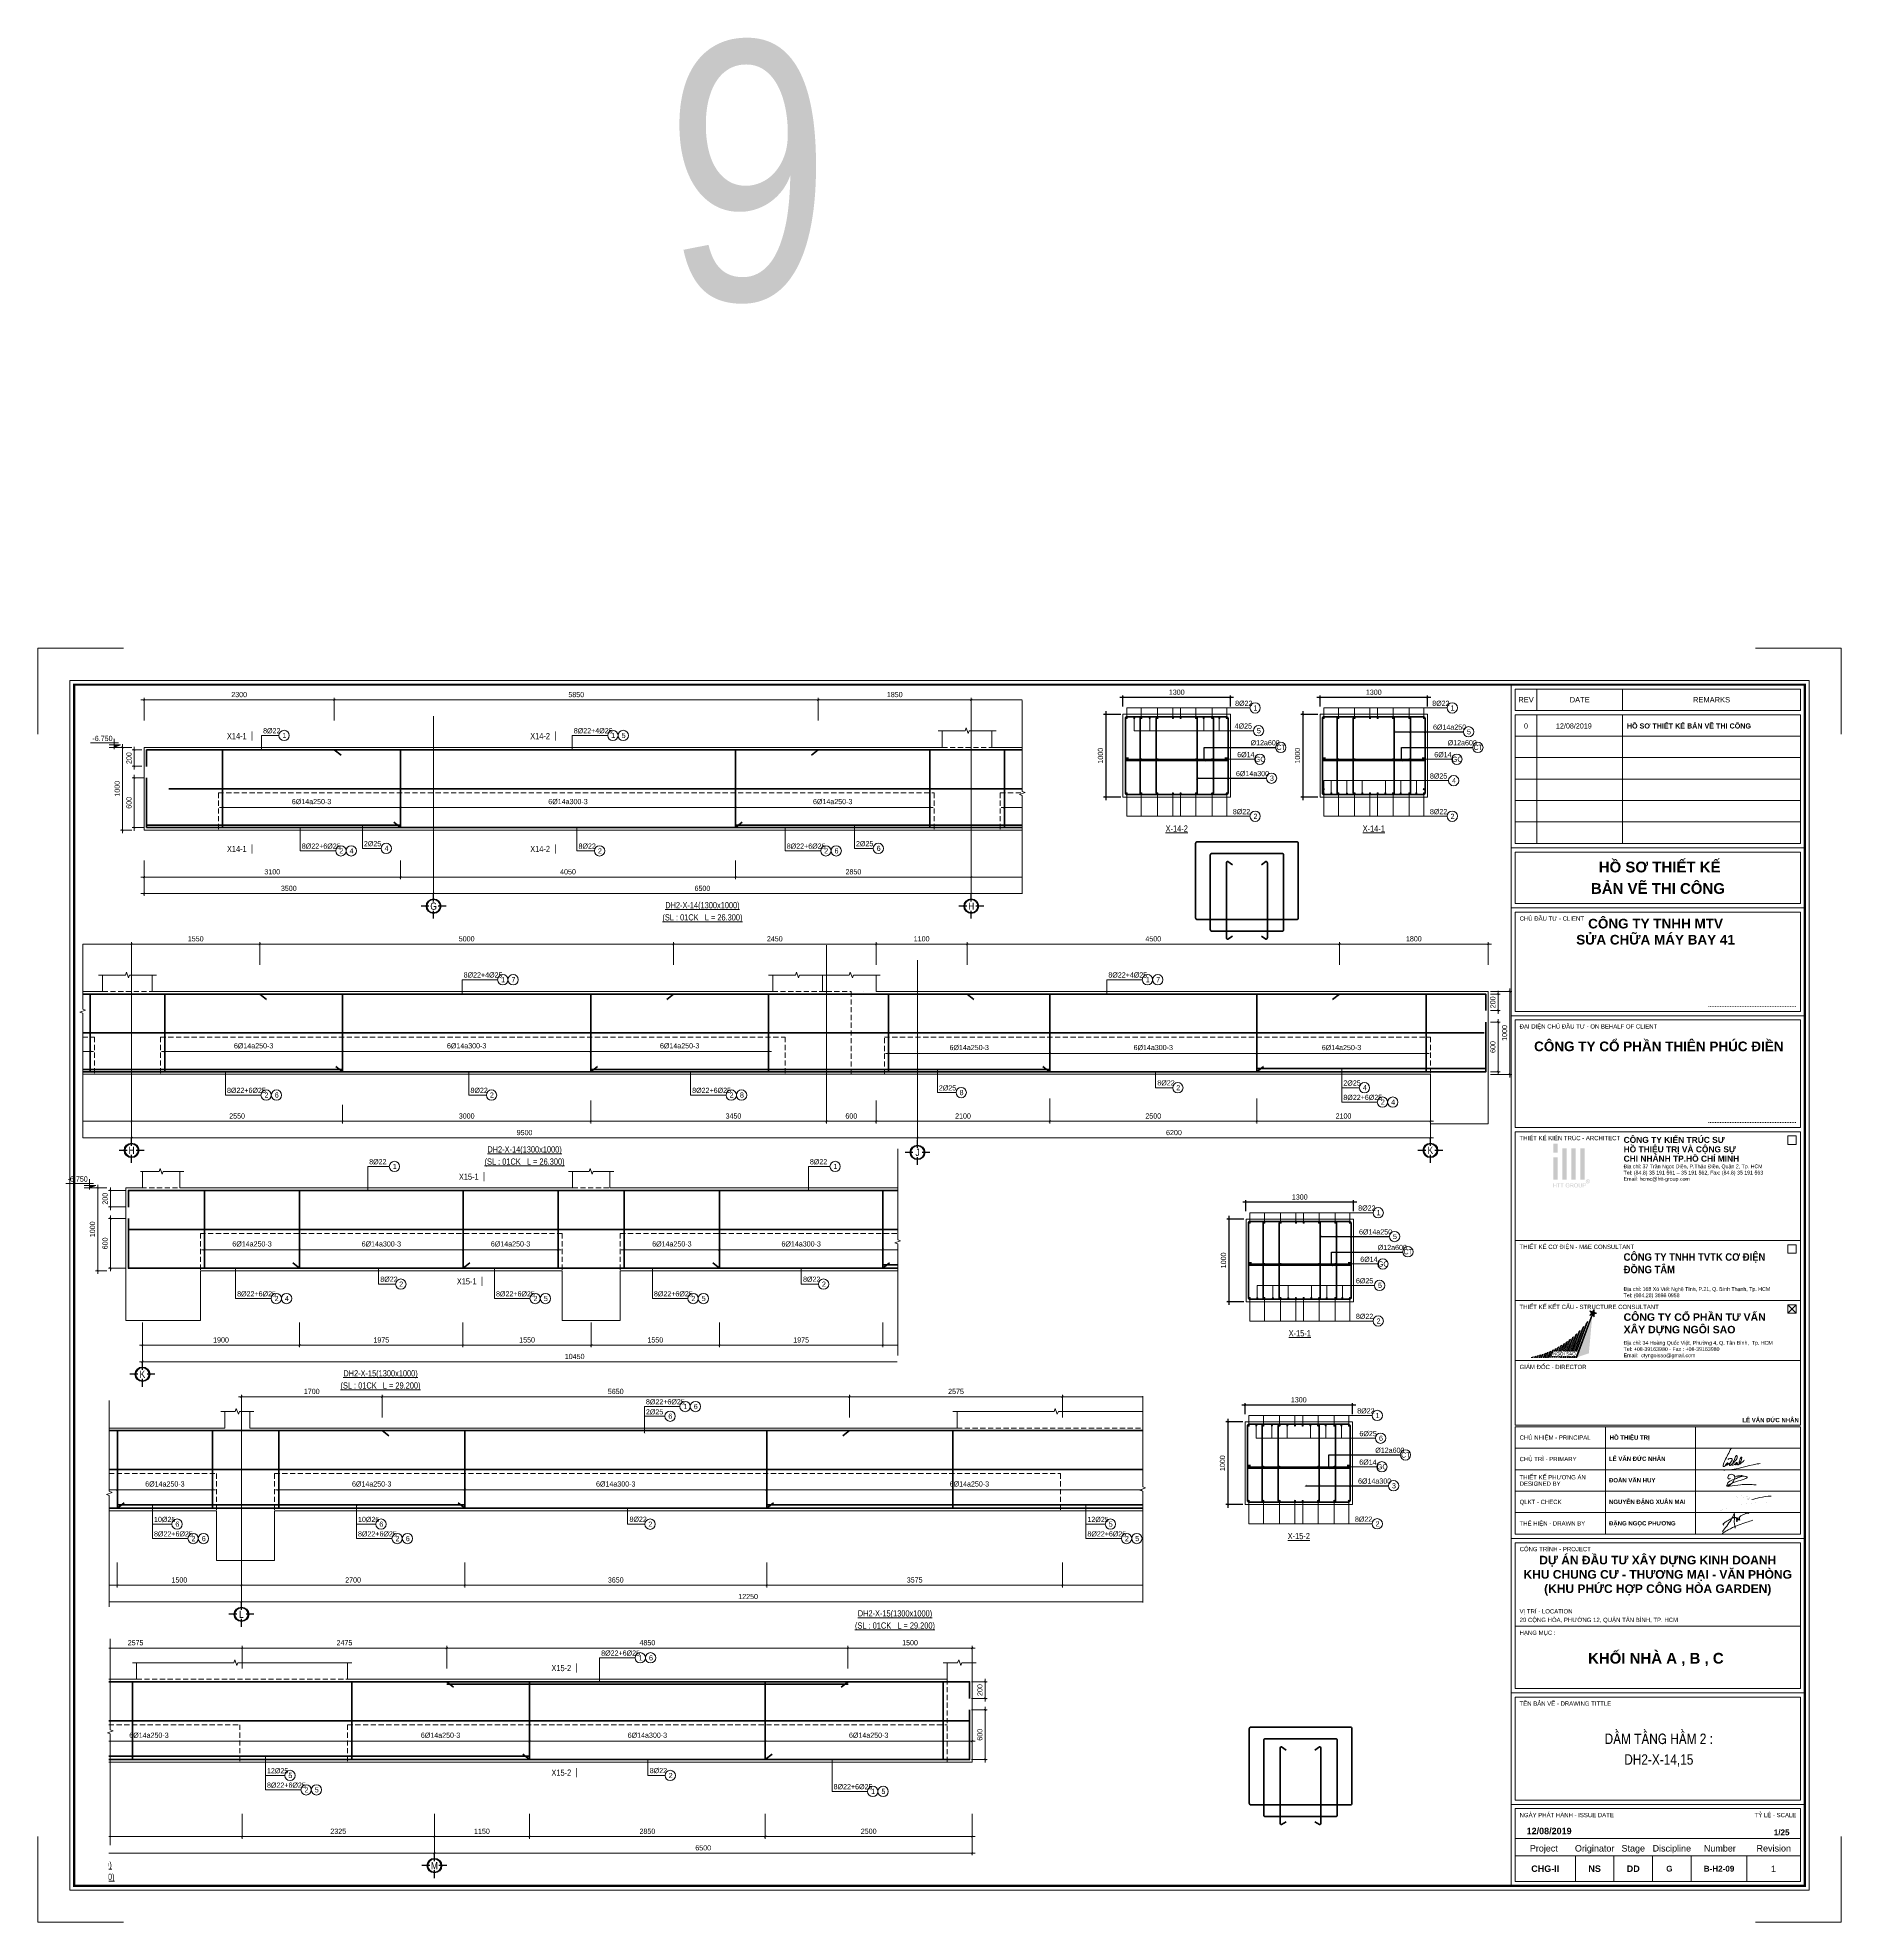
# Model space of a CAD drawing. Header units: millimetres. Extents: x 3014920 to 3563667, y -1638653 to -1356471.
# Drawn here: x 3193021 to 3214823, y -1601326 to -1578547 of the extents above; entities that cross this region are included whole.
import ezdxf
from ezdxf.enums import TextEntityAlignment as Align
from ezdxf.xclip import XClip

# ---------------------------------------------------------------- set-up
doc = ezdxf.new("R2010")
doc.units = ezdxf.units.MM
doc.header["$MEASUREMENT"] = 0
doc.header["$XCLIPFRAME"] = 0
doc.header["$PDMODE"] = 2
for name, pattern in [('6 TANG DIEN HINH 14-15$0$ACAD_ISO10W100', [18, 12, -3, 0, -3]), ('ACAD_ISO04W100', [30, 24, -3, 0, -3]), ('CENTER', [2, 1.25, -0.25, 0.25, -0.25]), ('HIDDEN', [0.375, 0.25, -0.125])]:
    doc.linetypes.add(name, pattern=pattern)
doc.layers.get('0').update_dxf_attribs({"lineweight": 9})
doc.layers.get('Defpoints').update_dxf_attribs({"color": 10, "lineweight": 0})
for name, color, linetype, lineweight in [('2', 2, 'Continuous', 20), ('CDAI', 21, 'Continuous', 40), ('CHG_XX_Khung ten$0$TEXT', 7, 'Continuous', 15), ('CHUNHO', 7, 'CENTER', 13), ('CHUTO', 51, 'Continuous', 15), ('CTHEP', 50, 'Continuous', 50), ('DBAO', 90, 'Continuous', 13), ('DGIONG', 130, 'Continuous', 13), ('HATCH', 154, 'Continuous', 9), ('KTH', 154, 'Continuous', 9), ('Net khuat', 8, 'HIDDEN', 13), ('TEXT', 7, 'Continuous', 15), ('TRUC', 251, 'ACAD_ISO04W100', 9)]:
    doc.layers.add(name, color=color, linetype=linetype, lineweight=lineweight)
doc.layers.add('8', color=8, linetype='Continuous')
doc.layers.add('CHG_XX_Khung ten$0$TKTC', color=1, linetype='Continuous')
doc.layers.add('CHG_XX_Khung ten$0$A1 BORDER$0$DGIONG', color=7, linetype='Continuous', lineweight=13, true_color=0x29ffff)
doc.layers.add('CHG_XX_Khung ten$0$A1 BORDER$0$STICK', color=7, linetype='Continuous', lineweight=9, true_color=0xe60000)
doc.styles.add('ArialB', font='arialbd.ttf')
doc.styles.add('CHG_XX_Khung ten$0$A1 BORDER$0$ARIAL', font='arial.ttf')
doc.styles.add('CHG_XX_Khung ten$0$A1 BORDER$0$Arial - Bold', font='arialbd.ttf', dxfattribs={"height": 2.5})
doc.styles.add('CHG_XX_Khung ten$0$A1 BORDER$0$Star-AvoBold', font='VAVOB_0.TTF')
doc.styles.add('CHG_XX_Khung ten$0$A1 BORDER$0$Title Block DD$0$ARIAL', font='arial.ttf')
doc.styles.add('CHG_XX_Khung ten$0$A1 BORDER$0$Title Block DD$0$Arial - Bold', font='arialbd.ttf', dxfattribs={"height": 2.5})
doc.styles.add('CHG_XX_Khung ten$0$arial', font='arial.ttf')
doc.styles.add('CHG_XX_Khung ten$0$Arial - Bold', font='arialbd.ttf')
doc.styles.add('CHG_XX_Khung ten$0$ArialB', font='arialbd.ttf')
doc.styles.add('CHG_XX_Khung ten$0$title block pccc$0$ARIAL', font='arial.ttf')
doc.styles.add('CHG_XX_Khung ten$0$title block pccc$0$Arial - Bold', font='arialbd.ttf', dxfattribs={"height": 2.5})
doc.styles.add('HELVECONDENSE', font='VHELVCN_0.TTF')
doc.styles.add('Star-HelCon', font='VHELVCN_0.TTF')
doc.styles.add('TTP-HelCon', font='VHELVCN_0.TTF')
doc.styles.add('VNI-HELVE-CONDENSE', font='VHELVCN_0.TTF')
doc.dimstyles.new('kc-25', dxfattribs={"dimtxt": 62.5, "dimasz": 20, "dimexe": 20, "dimexo": 50, "dimgap": 25, "dimtad": 3, "dimdec": 0, "dimzin": 0, "dimdsep": 46, "dimtxsty": 'VNI-HELVE-CONDENSE', "dimblk": 'DIM', "dimcen": 2.5, "dimclrd": 256, "dimclre": 154, "dimclrt": 7, "dimaunit": 1, "dimadec": 0, "dimazin": 0, "dimtfac": 1, "dimtdec": 0, "dimtix": 1, "dimtmove": 0, "dimatfit": 3, "dimldrblk": 'DOT', "dimfxl": 1, "dimtolj": 1, "dimtzin": 0, "dimarcsym": 0})
doc.dimstyles.new('TTP-25', dxfattribs={"dimscale": 25, "dimtxt": 2.5, "dimasz": 1, "dimexe": 1, "dimexo": 1, "dimgap": 0.09, "dimtad": 0, "dimdec": 4, "dimrnd": 1, "dimzin": 9, "dimdsep": 46, "dimtxsty": 'TTP-HelCon', "dimblk": 'ARCHTICK', "dimcen": 0.09, "dimdle": 1.5, "dimclrd": 256, "dimclre": 256, "dimclrt": 7, "dimadec": 0, "dimazin": 0, "dimtfac": 1, "dimtdec": 4, "dimtmove": 0, "dimatfit": 3, "dimldrblk": 'ARCHTICK', "dimfxl": 1, "dimtvp": 1, "dimtolj": 1, "dimtzin": 0, "dimarcsym": 0})

# ---------------------------------------------------------------- blocks, each defined once
blk = doc.blocks.new('_ArchTick')
at = {"color": 0, "linetype": 'ByBlock', "const_width": 0.15}
blk.add_lwpolyline([(-0.5, -0.5), (0.5, 0.5)], dxfattribs=at)
blk = doc.blocks.new('*D883')
at = {"layer": 'Defpoints', "color": 0, "transparency": 16777216}
for p in [(-399, 173), (-535, -827), (-399, -827)]:
    blk.add_point(p, dxfattribs=at)
at = {"layer": 'KTH', "lineweight": -2, "transparency": 16777216}
for p, q in [((-424, 173), (-560, 173)), ((-535, 211), (-535, -864)), ((-424, -827), (-560, -827))]:
    blk.add_line(p, q, dxfattribs=at)
at = {"layer": 'KTH', "lineweight": -2, "transparency": 16777216, "xscale": 25, "yscale": 25, "zscale": 25}
for p, rotation in [((-535, 173), 90), ((-535, -827), 270)]:
    blk.add_blockref('_ArchTick', p, dxfattribs=dict(at, rotation=rotation))
at = {"layer": 'KTH', "color": 7, "transparency": 16777216, "insert": (-599, -327), "char_height": 62.5, "attachment_point": 5, "rotation": 90, "style": 'TTP-HelCon'}
blk.add_mtext('\\A1;1000', dxfattribs=at)
blk = doc.blocks.new('CODE')
at = {"layer": 'DBAO'}
for p, q in [((-63, 0), (-138, 30)), ((-138, 30), (0, 30)), ((-138, 0), (0, 0)), ((-113, 55), (224, 55)), ((-63, -20), (-63, 105))]:
    blk.add_line(p, q, dxfattribs=at)
at = {"layer": 'HATCH', "color": 1}
blk.add_solid([(-63, 0), (-138, 30), (-63, 30)], dxfattribs=at)
blk = doc.blocks.new('*D884')
at = {"layer": 'Defpoints', "color": 0, "transparency": 16777216}
for p in [(2825, -1170), (6875, -1170), (6875, -1395)]:
    blk.add_point(p, dxfattribs=at)
at = {"layer": 'KTH', "lineweight": -2, "transparency": 16777216}
for p, q in [((2825, -1195), (2825, -1420)), ((6875, -1195), (6875, -1420)), ((2787, -1395), (6913, -1395))]:
    blk.add_line(p, q, dxfattribs=at)
at = {"layer": 'KTH', "lineweight": -2, "transparency": 16777216, "xscale": 25, "yscale": 25, "zscale": 25, "rotation": 180}
blk.add_blockref('_ArchTick', (2825, -1395), dxfattribs=at)
at = {"layer": 'KTH', "lineweight": -2, "transparency": 16777216, "xscale": 25, "yscale": 25, "zscale": 25}
blk.add_blockref('_ArchTick', (6875, -1395), dxfattribs=at)
at = {"layer": 'KTH', "color": 7, "transparency": 16777216, "insert": (4850, -1331), "char_height": 62.5, "attachment_point": 5, "style": 'TTP-HelCon'}
blk.add_mtext('\\A1;4050', dxfattribs=at)
blk = doc.blocks.new('DIM')
h = blk.add_hatch(color=1)
h.paths.add_polyline_path([(0.5, 0.3, 1), (0.3, 0.5), (-0.2, 0), (0.2, 0)])
h.paths.add_polyline_path([(0.2, 0), (-0.2, 0), (-0.5, -0.3, 1), (-0.3, -0.5)])
at = {"color": 9}
for p, q in [((-0.2, 0), (-1.5, 0)), ((0.2, 0), (1.5, 0))]:
    blk.add_line(p, q, dxfattribs=at)
at = {"color": 1}
for p, q in [((-0.5, -0.3), (0.3, 0.5)), ((-0.3, -0.5), (0.5, 0.3)), ((-0.2, 0), (0.2, 0))]:
    blk.add_line(p, q, dxfattribs=at)
blk.add_arc((-0.4, -0.4), 0.138, 135, 315, dxfattribs=at)
blk = doc.blocks.new('*D885')
at = {"layer": 'Defpoints', "color": 0, "transparency": 16777216}
for p in [(-275, -1170), (2825, -1170), (2825, -1395)]:
    blk.add_point(p, dxfattribs=at)
at = {"layer": 'KTH', "lineweight": -2, "transparency": 16777216}
for p, q in [((-275, -1195), (-275, -1420)), ((2825, -1195), (2825, -1420)), ((-313, -1395), (2862, -1395))]:
    blk.add_line(p, q, dxfattribs=at)
at = {"layer": 'KTH', "lineweight": -2, "transparency": 16777216, "xscale": 25, "yscale": 25, "zscale": 25, "rotation": 180}
blk.add_blockref('_ArchTick', (-275, -1395), dxfattribs=at)
at = {"layer": 'KTH', "lineweight": -2, "transparency": 16777216, "xscale": 25, "yscale": 25, "zscale": 25}
blk.add_blockref('_ArchTick', (2825, -1395), dxfattribs=at)
at = {"layer": 'KTH', "color": 7, "transparency": 16777216, "insert": (1275, -1331), "char_height": 62.5, "attachment_point": 5, "style": 'TTP-HelCon'}
blk.add_mtext('\\A1;3100', dxfattribs=at)
blk = doc.blocks.new('*D886')
at = {"layer": 'Defpoints', "color": 0, "transparency": 16777216}
for p in [(-275, -1170), (3225, -1395), (3225, -1595)]:
    blk.add_point(p, dxfattribs=at)
at = {"layer": 'KTH', "lineweight": -2, "transparency": 16777216}
for p, q in [((-275, -1195), (-275, -1620)), ((3225, -1420), (3225, -1620)), ((-313, -1595), (3263, -1595))]:
    blk.add_line(p, q, dxfattribs=at)
at = {"layer": 'KTH', "lineweight": -2, "transparency": 16777216, "xscale": 25, "yscale": 25, "zscale": 25, "rotation": 180}
blk.add_blockref('_ArchTick', (-275, -1595), dxfattribs=at)
at = {"layer": 'KTH', "lineweight": -2, "transparency": 16777216, "xscale": 25, "yscale": 25, "zscale": 25}
blk.add_blockref('_ArchTick', (3225, -1595), dxfattribs=at)
at = {"layer": 'KTH', "color": 7, "transparency": 16777216, "insert": (1475, -1531), "char_height": 62.5, "attachment_point": 5, "style": 'TTP-HelCon'}
blk.add_mtext('\\A1;3500', dxfattribs=at)
blk = doc.blocks.new('*D887')
at = {"layer": 'Defpoints', "color": 0, "transparency": 16777216}
for p in [(675, -377), (2825, -377), (2825, -553)]:
    blk.add_point(p, dxfattribs=at)
at = {"layer": 'KTH', "lineweight": -2, "transparency": 16777216}
for p, q in [((675, -402), (675, -578)), ((2825, -402), (2825, -578)), ((637, -553), (2862, -553))]:
    blk.add_line(p, q, dxfattribs=at)
at = {"layer": 'KTH', "lineweight": -2, "transparency": 16777216, "xscale": 25, "yscale": 25, "zscale": 25, "rotation": 180}
blk.add_blockref('_ArchTick', (675, -553), dxfattribs=at)
at = {"layer": 'KTH', "lineweight": -2, "transparency": 16777216, "xscale": 25, "yscale": 25, "zscale": 25}
blk.add_blockref('_ArchTick', (2825, -553), dxfattribs=at)
at = {"layer": 'KTH', "color": 7, "transparency": 16777216, "insert": (1750, -483), "char_height": 62.5, "attachment_point": 5, "style": 'TTP-HelCon'}
blk.add_mtext('\\A1;6Þ14a250-3', dxfattribs=at)
blk = doc.blocks.new('*D888')
at = {"layer": 'Defpoints', "color": 0, "transparency": 16777216}
for p in [(2825, -377), (6875, -377), (6875, -553)]:
    blk.add_point(p, dxfattribs=at)
at = {"layer": 'KTH', "lineweight": -2, "transparency": 16777216}
for p, q in [((2825, -402), (2825, -578)), ((6875, -402), (6875, -578)), ((2787, -553), (6913, -553))]:
    blk.add_line(p, q, dxfattribs=at)
at = {"layer": 'KTH', "lineweight": -2, "transparency": 16777216, "xscale": 25, "yscale": 25, "zscale": 25, "rotation": 180}
blk.add_blockref('_ArchTick', (2825, -553), dxfattribs=at)
at = {"layer": 'KTH', "lineweight": -2, "transparency": 16777216, "xscale": 25, "yscale": 25, "zscale": 25}
blk.add_blockref('_ArchTick', (6875, -553), dxfattribs=at)
at = {"layer": 'KTH', "color": 7, "transparency": 16777216, "insert": (4850, -483), "char_height": 62.5, "attachment_point": 5, "style": 'TTP-HelCon'}
blk.add_mtext('\\A1;6Þ14a300-3', dxfattribs=at)
blk = doc.blocks.new('*D889')
at = {"layer": 'Defpoints', "color": 0, "transparency": 16777216}
for p in [(18725, 747), (16275, 473), (18725, 473)]:
    blk.add_point(p, dxfattribs=at)
at = {"layer": 'KTH', "lineweight": -2, "transparency": 16777216}
for p, q in [((16237, 747), (18763, 747)), ((16275, 498), (16275, 772)), ((18725, 498), (18725, 772))]:
    blk.add_line(p, q, dxfattribs=at)
at = {"layer": 'KTH', "lineweight": -2, "transparency": 16777216, "xscale": 25, "yscale": 25, "zscale": 25, "rotation": 180}
blk.add_blockref('_ArchTick', (16275, 747), dxfattribs=at)
at = {"layer": 'KTH', "lineweight": -2, "transparency": 16777216, "xscale": 25, "yscale": 25, "zscale": 25}
blk.add_blockref('_ArchTick', (18725, 747), dxfattribs=at)
at = {"layer": 'KTH', "color": 7, "transparency": 16777216, "insert": (17500, 811), "char_height": 62.5, "attachment_point": 5, "style": 'TTP-HelCon'}
blk.add_mtext('\\A1;2450', dxfattribs=at)
blk = doc.blocks.new('*D890')
at = {"layer": 'Defpoints', "color": 0, "transparency": 16777216}
for p in [(15275, -377), (17425, -377), (15275, -553)]:
    blk.add_point(p, dxfattribs=at)
at = {"layer": 'KTH', "lineweight": -2, "transparency": 16777216}
for p, q in [((15275, -402), (15275, -578)), ((17425, -402), (17425, -578)), ((17462, -553), (15237, -553))]:
    blk.add_line(p, q, dxfattribs=at)
at = {"layer": 'KTH', "lineweight": -2, "transparency": 16777216, "xscale": 25, "yscale": 25, "zscale": 25, "rotation": 180}
blk.add_blockref('_ArchTick', (15275, -553), dxfattribs=at)
at = {"layer": 'KTH', "lineweight": -2, "transparency": 16777216, "xscale": 25, "yscale": 25, "zscale": 25}
blk.add_blockref('_ArchTick', (17425, -553), dxfattribs=at)
at = {"layer": 'KTH', "color": 7, "transparency": 16777216, "insert": (16350, -483), "char_height": 62.5, "attachment_point": 5, "style": 'TTP-HelCon'}
blk.add_mtext('\\A1;6Þ14a250-3', dxfattribs=at)
blk = doc.blocks.new('dau truc')
blk.add_circle((0, 0), 180)
at = {"layer": '8'}
for p, q in [((0, 127), (0, 345)), ((-127, 0), (-345, 0)), ((0, -345), (0, -127)), ((345, 0), (127, 0))]:
    blk.add_line(p, q, dxfattribs=at)
blk.add_circle((0, 0), 200, dxfattribs=at)
at = {"layer": 'TEXT', "style": 'HELVECONDENSE'}
blk.add_attdef('A', text='', height=233, dxfattribs=at).set_placement((0, 0), align=Align.MIDDLE)
blk = doc.blocks.new('*D891')
at = {"layer": 'Defpoints', "color": 0, "transparency": 16777216}
for p in [(15275, -1119), (18725, -1119), (15275, -1395)]:
    blk.add_point(p, dxfattribs=at)
at = {"layer": 'KTH', "lineweight": -2, "transparency": 16777216}
for p, q in [((15275, -1144), (15275, -1420)), ((18725, -1144), (18725, -1420)), ((18763, -1395), (15237, -1395))]:
    blk.add_line(p, q, dxfattribs=at)
at = {"layer": 'KTH', "lineweight": -2, "transparency": 16777216, "xscale": 25, "yscale": 25, "zscale": 25, "rotation": 180}
blk.add_blockref('_ArchTick', (15275, -1395), dxfattribs=at)
at = {"layer": 'KTH', "lineweight": -2, "transparency": 16777216, "xscale": 25, "yscale": 25, "zscale": 25}
blk.add_blockref('_ArchTick', (18725, -1395), dxfattribs=at)
at = {"layer": 'KTH', "color": 7, "transparency": 16777216, "insert": (17000, -1331), "char_height": 62.5, "attachment_point": 5, "style": 'TTP-HelCon'}
blk.add_mtext('\\A1;3450', dxfattribs=at)
blk = doc.blocks.new('*D892')
at = {"layer": 'Defpoints', "color": 0, "transparency": 16777216}
for p in [(6875, -1170), (9725, -1170), (6875, -1395)]:
    blk.add_point(p, dxfattribs=at)
at = {"layer": 'KTH', "lineweight": -2, "transparency": 16777216}
for p, q in [((6875, -1195), (6875, -1420)), ((9725, -1195), (9725, -1420)), ((9763, -1395), (6838, -1395))]:
    blk.add_line(p, q, dxfattribs=at)
at = {"layer": 'KTH', "lineweight": -2, "transparency": 16777216, "xscale": 25, "yscale": 25, "zscale": 25, "rotation": 180}
blk.add_blockref('_ArchTick', (6875, -1395), dxfattribs=at)
at = {"layer": 'KTH', "lineweight": -2, "transparency": 16777216, "xscale": 25, "yscale": 25, "zscale": 25}
blk.add_blockref('_ArchTick', (9725, -1395), dxfattribs=at)
at = {"layer": 'KTH', "color": 7, "transparency": 16777216, "insert": (8300, -1331), "char_height": 62.5, "attachment_point": 5, "style": 'TTP-HelCon'}
blk.add_mtext('\\A1;2850', dxfattribs=at)
blk = doc.blocks.new('*D893')
at = {"layer": 'Defpoints', "color": 0, "transparency": 16777216}
for p in [(6875, -377), (9225, -377), (6875, -553)]:
    blk.add_point(p, dxfattribs=at)
at = {"layer": 'KTH', "lineweight": -2, "transparency": 16777216}
for p, q in [((6875, -402), (6875, -578)), ((9225, -402), (9225, -578)), ((9263, -553), (6838, -553))]:
    blk.add_line(p, q, dxfattribs=at)
at = {"layer": 'KTH', "lineweight": -2, "transparency": 16777216, "xscale": 25, "yscale": 25, "zscale": 25, "rotation": 180}
blk.add_blockref('_ArchTick', (6875, -553), dxfattribs=at)
at = {"layer": 'KTH', "lineweight": -2, "transparency": 16777216, "xscale": 25, "yscale": 25, "zscale": 25}
blk.add_blockref('_ArchTick', (9225, -553), dxfattribs=at)
at = {"layer": 'KTH', "color": 7, "transparency": 16777216, "insert": (8050, -483), "char_height": 62.5, "attachment_point": 5, "style": 'TTP-HelCon'}
blk.add_mtext('\\A1;6Þ14a250-3', dxfattribs=at)
blk = doc.blocks.new('*D894')
at = {"layer": 'Defpoints', "color": 0, "transparency": 16777216}
for p in [(12275, -377), (15275, -377), (15275, -553)]:
    blk.add_point(p, dxfattribs=at)
at = {"layer": 'KTH', "lineweight": -2, "transparency": 16777216}
for p, q in [((12275, -402), (12275, -578)), ((15275, -402), (15275, -578)), ((12237, -553), (15312, -553))]:
    blk.add_line(p, q, dxfattribs=at)
at = {"layer": 'KTH', "lineweight": -2, "transparency": 16777216, "xscale": 25, "yscale": 25, "zscale": 25, "rotation": 180}
blk.add_blockref('_ArchTick', (12275, -553), dxfattribs=at)
at = {"layer": 'KTH', "lineweight": -2, "transparency": 16777216, "xscale": 25, "yscale": 25, "zscale": 25}
blk.add_blockref('_ArchTick', (15275, -553), dxfattribs=at)
at = {"layer": 'KTH', "color": 7, "transparency": 16777216, "insert": (13775, -483), "char_height": 62.5, "attachment_point": 5, "style": 'TTP-HelCon'}
blk.add_mtext('\\A1;6Þ14a300-3', dxfattribs=at)
blk = doc.blocks.new('*D895')
at = {"layer": 'Defpoints', "color": 0, "transparency": 16777216}
for p in [(10125, -377), (12275, -377), (12275, -553)]:
    blk.add_point(p, dxfattribs=at)
at = {"layer": 'KTH', "lineweight": -2, "transparency": 16777216}
for p, q in [((10125, -402), (10125, -578)), ((12275, -402), (12275, -578)), ((10087, -553), (12312, -553))]:
    blk.add_line(p, q, dxfattribs=at)
at = {"layer": 'KTH', "lineweight": -2, "transparency": 16777216, "xscale": 25, "yscale": 25, "zscale": 25, "rotation": 180}
blk.add_blockref('_ArchTick', (10125, -553), dxfattribs=at)
at = {"layer": 'KTH', "lineweight": -2, "transparency": 16777216, "xscale": 25, "yscale": 25, "zscale": 25}
blk.add_blockref('_ArchTick', (12275, -553), dxfattribs=at)
at = {"layer": 'KTH', "color": 7, "transparency": 16777216, "insert": (11200, -483), "char_height": 62.5, "attachment_point": 5, "style": 'TTP-HelCon'}
blk.add_mtext('\\A1;6Þ14a250-3', dxfattribs=at)
blk = doc.blocks.new('*D896')
at = {"layer": 'Defpoints', "color": 0, "transparency": 16777216}
for p in [(11275, 747), (11275, 473), (16275, 473)]:
    blk.add_point(p, dxfattribs=at)
at = {"layer": 'KTH', "lineweight": -2, "transparency": 16777216}
for p, q in [((16312, 747), (11238, 747)), ((11275, 498), (11275, 772)), ((16275, 498), (16275, 772))]:
    blk.add_line(p, q, dxfattribs=at)
at = {"layer": 'KTH', "lineweight": -2, "transparency": 16777216, "xscale": 25, "yscale": 25, "zscale": 25, "rotation": 180}
blk.add_blockref('_ArchTick', (11275, 747), dxfattribs=at)
at = {"layer": 'KTH', "lineweight": -2, "transparency": 16777216, "xscale": 25, "yscale": 25, "zscale": 25}
blk.add_blockref('_ArchTick', (16275, 747), dxfattribs=at)
at = {"layer": 'KTH', "color": 7, "transparency": 16777216, "insert": (13775, 811), "char_height": 62.5, "attachment_point": 5, "style": 'TTP-HelCon'}
blk.add_mtext('\\A1;5000', dxfattribs=at)
blk = doc.blocks.new('*D897')
at = {"layer": 'Defpoints', "color": 0, "transparency": 16777216}
for p in [(9725, 747), (9725, 473), (11275, 473)]:
    blk.add_point(p, dxfattribs=at)
at = {"layer": 'KTH', "lineweight": -2, "transparency": 16777216}
for p, q in [((11313, 747), (9688, 747)), ((9725, 498), (9725, 772)), ((11275, 498), (11275, 772))]:
    blk.add_line(p, q, dxfattribs=at)
at = {"layer": 'KTH', "lineweight": -2, "transparency": 16777216, "xscale": 25, "yscale": 25, "zscale": 25, "rotation": 180}
blk.add_blockref('_ArchTick', (9725, 747), dxfattribs=at)
at = {"layer": 'KTH', "lineweight": -2, "transparency": 16777216, "xscale": 25, "yscale": 25, "zscale": 25}
blk.add_blockref('_ArchTick', (11275, 747), dxfattribs=at)
at = {"layer": 'KTH', "color": 7, "transparency": 16777216, "insert": (10500, 811), "char_height": 62.5, "attachment_point": 5, "style": 'TTP-HelCon'}
blk.add_mtext('\\A1;1550', dxfattribs=at)
blk = doc.blocks.new('*D898')
at = {"layer": 'Defpoints', "color": 0, "transparency": 16777216}
for p in [(12275, -1170), (15275, -1170), (15275, -1395)]:
    blk.add_point(p, dxfattribs=at)
at = {"layer": 'KTH', "lineweight": -2, "transparency": 16777216}
for p, q in [((12275, -1195), (12275, -1420)), ((15275, -1195), (15275, -1420)), ((12237, -1395), (15312, -1395))]:
    blk.add_line(p, q, dxfattribs=at)
at = {"layer": 'KTH', "lineweight": -2, "transparency": 16777216, "xscale": 25, "yscale": 25, "zscale": 25, "rotation": 180}
blk.add_blockref('_ArchTick', (12275, -1395), dxfattribs=at)
at = {"layer": 'KTH', "lineweight": -2, "transparency": 16777216, "xscale": 25, "yscale": 25, "zscale": 25}
blk.add_blockref('_ArchTick', (15275, -1395), dxfattribs=at)
at = {"layer": 'KTH', "color": 7, "transparency": 16777216, "insert": (13775, -1331), "char_height": 62.5, "attachment_point": 5, "style": 'TTP-HelCon'}
blk.add_mtext('\\A1;3000', dxfattribs=at)
blk = doc.blocks.new('*D899')
at = {"layer": 'Defpoints', "color": 0, "transparency": 16777216}
for p in [(9725, -1170), (12275, -1170), (9725, -1395)]:
    blk.add_point(p, dxfattribs=at)
at = {"layer": 'KTH', "lineweight": -2, "transparency": 16777216}
for p, q in [((9725, -1195), (9725, -1420)), ((12275, -1195), (12275, -1420)), ((12312, -1395), (9688, -1395))]:
    blk.add_line(p, q, dxfattribs=at)
at = {"layer": 'KTH', "lineweight": -2, "transparency": 16777216, "xscale": 25, "yscale": 25, "zscale": 25, "rotation": 180}
blk.add_blockref('_ArchTick', (9725, -1395), dxfattribs=at)
at = {"layer": 'KTH', "lineweight": -2, "transparency": 16777216, "xscale": 25, "yscale": 25, "zscale": 25}
blk.add_blockref('_ArchTick', (12275, -1395), dxfattribs=at)
at = {"layer": 'KTH', "color": 7, "transparency": 16777216, "insert": (11000, -1331), "char_height": 62.5, "attachment_point": 5, "style": 'TTP-HelCon'}
blk.add_mtext('\\A1;2550', dxfattribs=at)
blk = doc.blocks.new('*D900')
at = {"layer": 'Defpoints', "color": 0, "transparency": 16777216}
for p in [(2025, 747), (2025, 473), (7875, 473)]:
    blk.add_point(p, dxfattribs=at)
at = {"layer": 'KTH', "lineweight": -2, "transparency": 16777216}
for p, q in [((7913, 747), (1987, 747)), ((2025, 498), (2025, 772)), ((7875, 498), (7875, 772))]:
    blk.add_line(p, q, dxfattribs=at)
at = {"layer": 'KTH', "lineweight": -2, "transparency": 16777216, "xscale": 25, "yscale": 25, "zscale": 25, "rotation": 180}
blk.add_blockref('_ArchTick', (2025, 747), dxfattribs=at)
at = {"layer": 'KTH', "lineweight": -2, "transparency": 16777216, "xscale": 25, "yscale": 25, "zscale": 25}
blk.add_blockref('_ArchTick', (7875, 747), dxfattribs=at)
at = {"layer": 'KTH', "color": 7, "transparency": 16777216, "insert": (4950, 811), "char_height": 62.5, "attachment_point": 5, "style": 'TTP-HelCon'}
blk.add_mtext('\\A1;5850', dxfattribs=at)
blk = doc.blocks.new('*D901')
at = {"layer": 'Defpoints', "color": 0, "transparency": 16777216}
for p in [(-275, 747), (-275, 473), (2025, 473)]:
    blk.add_point(p, dxfattribs=at)
at = {"layer": 'KTH', "lineweight": -2, "transparency": 16777216}
for p, q in [((2062, 747), (-313, 747)), ((-275, 498), (-275, 772)), ((2025, 498), (2025, 772))]:
    blk.add_line(p, q, dxfattribs=at)
at = {"layer": 'KTH', "lineweight": -2, "transparency": 16777216, "xscale": 25, "yscale": 25, "zscale": 25, "rotation": 180}
blk.add_blockref('_ArchTick', (-275, 747), dxfattribs=at)
at = {"layer": 'KTH', "lineweight": -2, "transparency": 16777216, "xscale": 25, "yscale": 25, "zscale": 25}
blk.add_blockref('_ArchTick', (2025, 747), dxfattribs=at)
at = {"layer": 'KTH', "color": 7, "transparency": 16777216, "insert": (875, 811), "char_height": 62.5, "attachment_point": 5, "style": 'TTP-HelCon'}
blk.add_mtext('\\A1;2300', dxfattribs=at)
blk = doc.blocks.new('*D902')
at = {"layer": 'Defpoints', "color": 0, "transparency": 16777216}
for p in [(9725, 747), (7875, 473), (9725, 473)]:
    blk.add_point(p, dxfattribs=at)
at = {"layer": 'KTH', "lineweight": -2, "transparency": 16777216}
for p, q in [((7838, 747), (9763, 747)), ((7875, 498), (7875, 772)), ((9725, 498), (9725, 772))]:
    blk.add_line(p, q, dxfattribs=at)
at = {"layer": 'KTH', "lineweight": -2, "transparency": 16777216, "xscale": 25, "yscale": 25, "zscale": 25, "rotation": 180}
blk.add_blockref('_ArchTick', (7875, 747), dxfattribs=at)
at = {"layer": 'KTH', "lineweight": -2, "transparency": 16777216, "xscale": 25, "yscale": 25, "zscale": 25}
blk.add_blockref('_ArchTick', (9725, 747), dxfattribs=at)
at = {"layer": 'KTH', "color": 7, "transparency": 16777216, "insert": (8800, 811), "char_height": 62.5, "attachment_point": 5, "style": 'TTP-HelCon'}
blk.add_mtext('\\A1;1850', dxfattribs=at)
blk = doc.blocks.new('*D903')
at = {"layer": 'Defpoints', "color": 0, "transparency": 16777216}
for p in [(9725, -1170), (3225, -1395), (3225, -1595)]:
    blk.add_point(p, dxfattribs=at)
at = {"layer": 'KTH', "lineweight": -2, "transparency": 16777216}
for p, q in [((9725, -1195), (9725, -1620)), ((3225, -1420), (3225, -1620)), ((9763, -1595), (3188, -1595))]:
    blk.add_line(p, q, dxfattribs=at)
at = {"layer": 'KTH', "lineweight": -2, "transparency": 16777216, "xscale": 25, "yscale": 25, "zscale": 25, "rotation": 180}
blk.add_blockref('_ArchTick', (3225, -1595), dxfattribs=at)
at = {"layer": 'KTH', "lineweight": -2, "transparency": 16777216, "xscale": 25, "yscale": 25, "zscale": 25}
blk.add_blockref('_ArchTick', (9725, -1595), dxfattribs=at)
at = {"layer": 'KTH', "color": 7, "transparency": 16777216, "insert": (6475, -1531), "char_height": 62.5, "attachment_point": 5, "style": 'TTP-HelCon'}
blk.add_mtext('\\A1;6500', dxfattribs=at)
blk = doc.blocks.new('*D904')
at = {"layer": 'Defpoints', "color": 0, "transparency": 16777216}
for p in [(9725, -1170), (19225, -1170), (19225, -1595)]:
    blk.add_point(p, dxfattribs=at)
at = {"layer": 'KTH', "lineweight": -2, "transparency": 16777216}
for p, q in [((9725, -1195), (9725, -1620)), ((19225, -1195), (19225, -1620)), ((9688, -1595), (19263, -1595))]:
    blk.add_line(p, q, dxfattribs=at)
at = {"layer": 'KTH', "lineweight": -2, "transparency": 16777216, "xscale": 25, "yscale": 25, "zscale": 25, "rotation": 180}
blk.add_blockref('_ArchTick', (9725, -1595), dxfattribs=at)
at = {"layer": 'KTH', "lineweight": -2, "transparency": 16777216, "xscale": 25, "yscale": 25, "zscale": 25}
blk.add_blockref('_ArchTick', (19225, -1595), dxfattribs=at)
at = {"layer": 'KTH', "color": 7, "transparency": 16777216, "insert": (14475, -1531), "char_height": 62.5, "attachment_point": 5, "style": 'TTP-HelCon'}
blk.add_mtext('\\A1;9500', dxfattribs=at)
blk = doc.blocks.new('MC')
at = {"layer": 'CTHEP', "const_width": 10, "elevation": 0}
blk.add_lwpolyline([(36, 150), (36, 0)], dxfattribs=at)
at = {"layer": 'TEXT', "style": 'TTP-HelCon'}
blk.add_attdef('A', text='', height=100, dxfattribs=at).set_placement((-50, 26), align=Align.RIGHT)
blk = doc.blocks.new('*D871')
at = {"layer": 'Defpoints', "color": 0, "transparency": 16777216}
for p in [(19225, -1170), (25425, -1215), (19225, -1595)]:
    blk.add_point(p, dxfattribs=at)
at = {"layer": 'KTH', "lineweight": -2, "transparency": 16777216}
for p, q in [((19225, -1195), (19225, -1620)), ((25425, -1240), (25425, -1620)), ((25462, -1595), (19188, -1595))]:
    blk.add_line(p, q, dxfattribs=at)
at = {"layer": 'KTH', "lineweight": -2, "transparency": 16777216, "xscale": 25, "yscale": 25, "zscale": 25, "rotation": 180}
blk.add_blockref('_ArchTick', (19225, -1595), dxfattribs=at)
at = {"layer": 'KTH', "lineweight": -2, "transparency": 16777216, "xscale": 25, "yscale": 25, "zscale": 25}
blk.add_blockref('_ArchTick', (25425, -1595), dxfattribs=at)
at = {"layer": 'KTH', "color": 7, "transparency": 16777216, "insert": (22325, -1531), "char_height": 62.5, "attachment_point": 5, "style": 'TTP-HelCon'}
blk.add_mtext('\\A1;6200', dxfattribs=at)
blk = doc.blocks.new('*D872')
at = {"layer": 'Defpoints', "color": 0, "transparency": 16777216}
for p in [(18875, -377), (20825, -377), (20825, -574)]:
    blk.add_point(p, dxfattribs=at)
at = {"layer": 'KTH', "lineweight": -2, "transparency": 16777216}
for p, q in [((18875, -402), (18875, -599)), ((20825, -402), (20825, -599)), ((18838, -574), (20863, -574))]:
    blk.add_line(p, q, dxfattribs=at)
at = {"layer": 'KTH', "lineweight": -2, "transparency": 16777216, "xscale": 25, "yscale": 25, "zscale": 25, "rotation": 180}
blk.add_blockref('_ArchTick', (18875, -574), dxfattribs=at)
at = {"layer": 'KTH', "lineweight": -2, "transparency": 16777216, "xscale": 25, "yscale": 25, "zscale": 25}
blk.add_blockref('_ArchTick', (20825, -574), dxfattribs=at)
at = {"layer": 'KTH', "color": 7, "transparency": 16777216, "insert": (19850, -504), "char_height": 62.5, "attachment_point": 5, "style": 'TTP-HelCon'}
blk.add_mtext('\\A1;6Þ14a250-3', dxfattribs=at)
blk = doc.blocks.new('*D873')
at = {"layer": 'Defpoints', "color": 0, "transparency": 16777216}
for p in [(20825, -377), (23325, -377), (23325, -574)]:
    blk.add_point(p, dxfattribs=at)
at = {"layer": 'KTH', "lineweight": -2, "transparency": 16777216}
for p, q in [((20825, -402), (20825, -599)), ((23325, -402), (23325, -599)), ((20788, -574), (23362, -574))]:
    blk.add_line(p, q, dxfattribs=at)
at = {"layer": 'KTH', "lineweight": -2, "transparency": 16777216, "xscale": 25, "yscale": 25, "zscale": 25, "rotation": 180}
blk.add_blockref('_ArchTick', (20825, -574), dxfattribs=at)
at = {"layer": 'KTH', "lineweight": -2, "transparency": 16777216, "xscale": 25, "yscale": 25, "zscale": 25}
blk.add_blockref('_ArchTick', (23325, -574), dxfattribs=at)
at = {"layer": 'KTH', "color": 7, "transparency": 16777216, "insert": (22075, -504), "char_height": 62.5, "attachment_point": 5, "style": 'TTP-HelCon'}
blk.add_mtext('\\A1;6Þ14a300-3', dxfattribs=at)
blk = doc.blocks.new('*D874')
at = {"layer": 'Defpoints', "color": 0, "transparency": 16777216}
for p in [(18725, -1119), (20825, -1119), (18725, -1395)]:
    blk.add_point(p, dxfattribs=at)
at = {"layer": 'KTH', "lineweight": -2, "transparency": 16777216}
for p, q in [((18725, -1144), (18725, -1420)), ((20825, -1144), (20825, -1420)), ((20863, -1395), (18688, -1395))]:
    blk.add_line(p, q, dxfattribs=at)
at = {"layer": 'KTH', "lineweight": -2, "transparency": 16777216, "xscale": 25, "yscale": 25, "zscale": 25, "rotation": 180}
blk.add_blockref('_ArchTick', (18725, -1395), dxfattribs=at)
at = {"layer": 'KTH', "lineweight": -2, "transparency": 16777216, "xscale": 25, "yscale": 25, "zscale": 25}
blk.add_blockref('_ArchTick', (20825, -1395), dxfattribs=at)
at = {"layer": 'KTH', "color": 7, "transparency": 16777216, "insert": (19775, -1331), "char_height": 62.5, "attachment_point": 5, "style": 'TTP-HelCon'}
blk.add_mtext('\\A1;2100', dxfattribs=at)
blk = doc.blocks.new('*D875')
at = {"layer": 'Defpoints', "color": 0, "transparency": 16777216}
for p in [(18125, -1119), (18725, -1119), (18725, -1395)]:
    blk.add_point(p, dxfattribs=at)
at = {"layer": 'KTH', "lineweight": -2, "transparency": 16777216}
for p, q in [((18125, -1144), (18125, -1420)), ((18725, -1144), (18725, -1420)), ((18088, -1395), (18763, -1395))]:
    blk.add_line(p, q, dxfattribs=at)
at = {"layer": 'KTH', "lineweight": -2, "transparency": 16777216, "xscale": 25, "yscale": 25, "zscale": 25, "rotation": 180}
blk.add_blockref('_ArchTick', (18125, -1395), dxfattribs=at)
at = {"layer": 'KTH', "lineweight": -2, "transparency": 16777216, "xscale": 25, "yscale": 25, "zscale": 25}
blk.add_blockref('_ArchTick', (18725, -1395), dxfattribs=at)
at = {"layer": 'KTH', "color": 7, "transparency": 16777216, "insert": (18425, -1331), "char_height": 62.5, "attachment_point": 5, "style": 'TTP-HelCon'}
blk.add_mtext('\\A1;600', dxfattribs=at)
blk = doc.blocks.new('*D876')
at = {"layer": 'Defpoints', "color": 0, "transparency": 16777216}
for p in [(23325, -377), (25375, -377), (23325, -574)]:
    blk.add_point(p, dxfattribs=at)
at = {"layer": 'KTH', "lineweight": -2, "transparency": 16777216}
for p, q in [((23325, -402), (23325, -599)), ((25375, -402), (25375, -599)), ((25412, -574), (23287, -574))]:
    blk.add_line(p, q, dxfattribs=at)
at = {"layer": 'KTH', "lineweight": -2, "transparency": 16777216, "xscale": 25, "yscale": 25, "zscale": 25, "rotation": 180}
blk.add_blockref('_ArchTick', (23325, -574), dxfattribs=at)
at = {"layer": 'KTH', "lineweight": -2, "transparency": 16777216, "xscale": 25, "yscale": 25, "zscale": 25}
blk.add_blockref('_ArchTick', (25375, -574), dxfattribs=at)
at = {"layer": 'KTH', "color": 7, "transparency": 16777216, "insert": (24350, -504), "char_height": 62.5, "attachment_point": 5, "style": 'TTP-HelCon'}
blk.add_mtext('\\A1;6Þ14a250-3', dxfattribs=at)
blk = doc.blocks.new('*D877')
at = {"layer": 'Defpoints', "color": 0, "transparency": 16777216}
for p in [(20825, -1094), (23325, -1094), (23325, -1395)]:
    blk.add_point(p, dxfattribs=at)
at = {"layer": 'KTH', "lineweight": -2, "transparency": 16777216}
for p, q in [((20825, -1119), (20825, -1420)), ((23325, -1119), (23325, -1420)), ((20788, -1395), (23362, -1395))]:
    blk.add_line(p, q, dxfattribs=at)
at = {"layer": 'KTH', "lineweight": -2, "transparency": 16777216, "xscale": 25, "yscale": 25, "zscale": 25, "rotation": 180}
blk.add_blockref('_ArchTick', (20825, -1395), dxfattribs=at)
at = {"layer": 'KTH', "lineweight": -2, "transparency": 16777216, "xscale": 25, "yscale": 25, "zscale": 25}
blk.add_blockref('_ArchTick', (23325, -1395), dxfattribs=at)
at = {"layer": 'KTH', "color": 7, "transparency": 16777216, "insert": (22075, -1331), "char_height": 62.5, "attachment_point": 5, "style": 'TTP-HelCon'}
blk.add_mtext('\\A1;2500', dxfattribs=at)
blk = doc.blocks.new('*D878')
at = {"layer": 'Defpoints', "color": 0, "transparency": 16777216}
for p in [(23325, -1094), (25425, -1094), (25425, -1395)]:
    blk.add_point(p, dxfattribs=at)
at = {"layer": 'KTH', "lineweight": -2, "transparency": 16777216}
for p, q in [((23325, -1119), (23325, -1420)), ((25425, -1119), (25425, -1420)), ((23287, -1395), (25462, -1395))]:
    blk.add_line(p, q, dxfattribs=at)
at = {"layer": 'KTH', "lineweight": -2, "transparency": 16777216, "xscale": 25, "yscale": 25, "zscale": 25, "rotation": 180}
blk.add_blockref('_ArchTick', (23325, -1395), dxfattribs=at)
at = {"layer": 'KTH', "lineweight": -2, "transparency": 16777216, "xscale": 25, "yscale": 25, "zscale": 25}
blk.add_blockref('_ArchTick', (25425, -1395), dxfattribs=at)
at = {"layer": 'KTH', "color": 7, "transparency": 16777216, "insert": (24375, -1331), "char_height": 62.5, "attachment_point": 5, "style": 'TTP-HelCon'}
blk.add_mtext('\\A1;2100', dxfattribs=at)
blk = doc.blocks.new('*D879')
at = {"layer": 'Defpoints', "color": 0, "transparency": 16777216}
for p in [(18725, 747), (18725, 473), (19825, 473)]:
    blk.add_point(p, dxfattribs=at)
at = {"layer": 'KTH', "lineweight": -2, "transparency": 16777216}
for p, q in [((19863, 747), (18688, 747)), ((18725, 498), (18725, 772)), ((19825, 498), (19825, 772))]:
    blk.add_line(p, q, dxfattribs=at)
at = {"layer": 'KTH', "lineweight": -2, "transparency": 16777216, "xscale": 25, "yscale": 25, "zscale": 25, "rotation": 180}
blk.add_blockref('_ArchTick', (18725, 747), dxfattribs=at)
at = {"layer": 'KTH', "lineweight": -2, "transparency": 16777216, "xscale": 25, "yscale": 25, "zscale": 25}
blk.add_blockref('_ArchTick', (19825, 747), dxfattribs=at)
at = {"layer": 'KTH', "color": 7, "transparency": 16777216, "insert": (19275, 811), "char_height": 62.5, "attachment_point": 5, "style": 'TTP-HelCon'}
blk.add_mtext('\\A1;1100', dxfattribs=at)
blk = doc.blocks.new('*D880')
at = {"layer": 'Defpoints', "color": 0, "transparency": 16777216}
for p in [(26125, 747), (24325, 473), (26125, 473)]:
    blk.add_point(p, dxfattribs=at)
at = {"layer": 'KTH', "lineweight": -2, "transparency": 16777216}
for p, q in [((24287, 747), (26163, 747)), ((24325, 498), (24325, 772)), ((26125, 498), (26125, 772))]:
    blk.add_line(p, q, dxfattribs=at)
at = {"layer": 'KTH', "lineweight": -2, "transparency": 16777216, "xscale": 25, "yscale": 25, "zscale": 25, "rotation": 180}
blk.add_blockref('_ArchTick', (24325, 747), dxfattribs=at)
at = {"layer": 'KTH', "lineweight": -2, "transparency": 16777216, "xscale": 25, "yscale": 25, "zscale": 25}
blk.add_blockref('_ArchTick', (26125, 747), dxfattribs=at)
at = {"layer": 'KTH', "color": 7, "transparency": 16777216, "insert": (25225, 811), "char_height": 62.5, "attachment_point": 5, "style": 'TTP-HelCon'}
blk.add_mtext('\\A1;1800', dxfattribs=at)
blk = doc.blocks.new('*D881')
at = {"layer": 'Defpoints', "color": 0, "transparency": 16777216}
for p in [(-275, 143), (-393, -56), (-275, -56)]:
    blk.add_point(p, dxfattribs=at)
at = {"layer": 'KTH', "lineweight": -2, "transparency": 16777216}
for p, q in [((-300, 143), (-418, 143)), ((-393, 181), (-393, -94)), ((-300, -56), (-418, -56))]:
    blk.add_line(p, q, dxfattribs=at)
at = {"layer": 'KTH', "lineweight": -2, "transparency": 16777216, "xscale": 25, "yscale": 25, "zscale": 25}
for p, rotation in [((-393, 143), 90), ((-393, -56), 270)]:
    blk.add_blockref('_ArchTick', p, dxfattribs=dict(at, rotation=rotation))
at = {"layer": 'KTH', "color": 7, "transparency": 16777216, "insert": (-457, 43), "char_height": 62.5, "attachment_point": 5, "rotation": 90, "style": 'TTP-HelCon'}
blk.add_mtext('\\A1;200', dxfattribs=at)
blk = doc.blocks.new('*D882')
at = {"layer": 'Defpoints', "color": 0, "transparency": 16777216}
for p in [(-245, -197), (-393, -797), (-245, -797)]:
    blk.add_point(p, dxfattribs=at)
at = {"layer": 'KTH', "lineweight": -2, "transparency": 16777216}
for p, q in [((-270, -197), (-418, -197)), ((-393, -159), (-393, -834)), ((-270, -797), (-418, -797))]:
    blk.add_line(p, q, dxfattribs=at)
at = {"layer": 'KTH', "lineweight": -2, "transparency": 16777216, "xscale": 25, "yscale": 25, "zscale": 25}
for p, rotation in [((-393, -197), 90), ((-393, -797), 270)]:
    blk.add_blockref('_ArchTick', p, dxfattribs=dict(at, rotation=rotation))
at = {"layer": 'KTH', "color": 7, "transparency": 16777216, "insert": (-457, -497), "char_height": 62.5, "attachment_point": 5, "rotation": 90, "style": 'TTP-HelCon'}
blk.add_mtext('\\A1;600', dxfattribs=at)
blk = doc.blocks.new('*D867')
at = {"layer": 'Defpoints', "color": 0, "transparency": 16777216}
for p in [(26125, 173), (26125, -827), (26385, -827)]:
    blk.add_point(p, dxfattribs=at)
at = {"layer": 'KTH', "lineweight": -2, "transparency": 16777216}
for p, q in [((26150, 173), (26410, 173)), ((26385, 211), (26385, -864)), ((26150, -827), (26410, -827))]:
    blk.add_line(p, q, dxfattribs=at)
at = {"layer": 'KTH', "lineweight": -2, "transparency": 16777216, "xscale": 25, "yscale": 25, "zscale": 25}
for p, rotation in [((26385, 173), 90), ((26385, -827), 270)]:
    blk.add_blockref('_ArchTick', p, dxfattribs=dict(at, rotation=rotation))
at = {"layer": 'KTH', "color": 7, "transparency": 16777216, "insert": (26322, -327), "char_height": 62.5, "attachment_point": 5, "rotation": 90, "style": 'TTP-HelCon'}
blk.add_mtext('\\A1;1000', dxfattribs=at)
blk = doc.blocks.new('*D868')
at = {"layer": 'Defpoints', "color": 0, "transparency": 16777216}
for p in [(26125, 143), (26125, -56), (26243, -56)]:
    blk.add_point(p, dxfattribs=at)
at = {"layer": 'KTH', "lineweight": -2, "transparency": 16777216}
for p, q in [((26150, 143), (26268, 143)), ((26243, 181), (26243, -94)), ((26150, -56), (26268, -56))]:
    blk.add_line(p, q, dxfattribs=at)
at = {"layer": 'KTH', "lineweight": -2, "transparency": 16777216, "xscale": 25, "yscale": 25, "zscale": 25}
for p, rotation in [((26243, 143), 90), ((26243, -56), 270)]:
    blk.add_blockref('_ArchTick', p, dxfattribs=dict(at, rotation=rotation))
at = {"layer": 'KTH', "color": 7, "transparency": 16777216, "insert": (26180, 43), "char_height": 62.5, "attachment_point": 5, "rotation": 90, "style": 'TTP-HelCon'}
blk.add_mtext('\\A1;200', dxfattribs=at)
blk = doc.blocks.new('*D869')
at = {"layer": 'Defpoints', "color": 0, "transparency": 16777216}
for p in [(26125, -197), (26125, -797), (26243, -797)]:
    blk.add_point(p, dxfattribs=at)
at = {"layer": 'KTH', "lineweight": -2, "transparency": 16777216}
for p, q in [((26150, -197), (26268, -197)), ((26243, -159), (26243, -834)), ((26150, -797), (26268, -797))]:
    blk.add_line(p, q, dxfattribs=at)
at = {"layer": 'KTH', "lineweight": -2, "transparency": 16777216, "xscale": 25, "yscale": 25, "zscale": 25}
for p, rotation in [((26243, -197), 90), ((26243, -797), 270)]:
    blk.add_blockref('_ArchTick', p, dxfattribs=dict(at, rotation=rotation))
at = {"layer": 'KTH', "color": 7, "transparency": 16777216, "insert": (26180, -497), "char_height": 62.5, "attachment_point": 5, "rotation": 90, "style": 'TTP-HelCon'}
blk.add_mtext('\\A1;600', dxfattribs=at)
blk = doc.blocks.new('*D870')
at = {"layer": 'Defpoints', "color": 0, "transparency": 16777216}
for p in [(24325, 747), (19825, 473), (24325, 473)]:
    blk.add_point(p, dxfattribs=at)
at = {"layer": 'KTH', "lineweight": -2, "transparency": 16777216}
for p, q in [((19788, 747), (24362, 747)), ((19825, 498), (19825, 772)), ((24325, 498), (24325, 772))]:
    blk.add_line(p, q, dxfattribs=at)
at = {"layer": 'KTH', "lineweight": -2, "transparency": 16777216, "xscale": 25, "yscale": 25, "zscale": 25, "rotation": 180}
blk.add_blockref('_ArchTick', (19825, 747), dxfattribs=at)
at = {"layer": 'KTH', "lineweight": -2, "transparency": 16777216, "xscale": 25, "yscale": 25, "zscale": 25}
blk.add_blockref('_ArchTick', (24325, 747), dxfattribs=at)
at = {"layer": 'KTH', "color": 7, "transparency": 16777216, "insert": (22075, 811), "char_height": 62.5, "attachment_point": 5, "style": 'TTP-HelCon'}
blk.add_mtext('\\A1;4500', dxfattribs=at)
blk = doc.blocks.new('*D911')
at = {"layer": 'Defpoints', "color": 0, "transparency": 16777216}
for p in [(7424, -1600), (17874, -1600), (7424, -2101)]:
    blk.add_point(p, dxfattribs=at)
at = {"layer": 'KTH', "lineweight": -2, "transparency": 16777216}
for p, q in [((7424, -1625), (7424, -2126)), ((17874, -1625), (17874, -2126)), ((17912, -2101), (7387, -2101))]:
    blk.add_line(p, q, dxfattribs=at)
at = {"layer": 'KTH', "lineweight": -2, "transparency": 16777216, "xscale": 25, "yscale": 25, "zscale": 25, "rotation": 180}
blk.add_blockref('_ArchTick', (7424, -2101), dxfattribs=at)
at = {"layer": 'KTH', "lineweight": -2, "transparency": 16777216, "xscale": 25, "yscale": 25, "zscale": 25}
blk.add_blockref('_ArchTick', (17874, -2101), dxfattribs=at)
at = {"layer": 'KTH', "color": 7, "transparency": 16777216, "insert": (12649, -2037), "char_height": 62.5, "attachment_point": 5, "style": 'TTP-HelCon'}
blk.add_mtext('\\A1;10450', dxfattribs=at)
blk = doc.blocks.new('*D912')
at = {"layer": 'Defpoints', "color": 0, "transparency": 16777216}
for p in [(12849, -1600), (14399, -1600), (14399, -1901)]:
    blk.add_point(p, dxfattribs=at)
at = {"layer": 'KTH', "lineweight": -2, "transparency": 16777216}
for p, q in [((12849, -1625), (12849, -1926)), ((14399, -1625), (14399, -1926)), ((12812, -1901), (14437, -1901))]:
    blk.add_line(p, q, dxfattribs=at)
at = {"layer": 'KTH', "lineweight": -2, "transparency": 16777216, "xscale": 25, "yscale": 25, "zscale": 25, "rotation": 180}
blk.add_blockref('_ArchTick', (12849, -1901), dxfattribs=at)
at = {"layer": 'KTH', "lineweight": -2, "transparency": 16777216, "xscale": 25, "yscale": 25, "zscale": 25}
blk.add_blockref('_ArchTick', (14399, -1901), dxfattribs=at)
at = {"layer": 'KTH', "color": 7, "transparency": 16777216, "insert": (13624, -1837), "char_height": 62.5, "attachment_point": 5, "style": 'TTP-HelCon'}
blk.add_mtext('\\A1;1550', dxfattribs=at)
blk = doc.blocks.new('*D913')
at = {"layer": 'Defpoints', "color": 0, "transparency": 16777216}
for p in [(34124, -1600), (36624, -1600), (36624, -1901)]:
    blk.add_point(p, dxfattribs=at)
at = {"layer": 'KTH', "lineweight": -2, "transparency": 16777216}
for p, q in [((34124, -1625), (34124, -1926)), ((36624, -1625), (36624, -1926)), ((34087, -1901), (36662, -1901))]:
    blk.add_line(p, q, dxfattribs=at)
at = {"layer": 'KTH', "lineweight": -2, "transparency": 16777216, "xscale": 25, "yscale": 25, "zscale": 25, "rotation": 180}
blk.add_blockref('_ArchTick', (34124, -1901), dxfattribs=at)
at = {"layer": 'KTH', "lineweight": -2, "transparency": 16777216, "xscale": 25, "yscale": 25, "zscale": 25}
blk.add_blockref('_ArchTick', (36624, -1901), dxfattribs=at)
at = {"layer": 'KTH', "color": 7, "transparency": 16777216, "insert": (35374, -1837), "char_height": 62.5, "attachment_point": 5, "style": 'TTP-HelCon'}
blk.add_mtext('\\A1;2500', dxfattribs=at)
blk = doc.blocks.new('*D914')
at = {"layer": 'Defpoints', "color": 0, "transparency": 16777216}
for p in [(31274, -1600), (34124, -1600), (34124, -1901)]:
    blk.add_point(p, dxfattribs=at)
at = {"layer": 'KTH', "lineweight": -2, "transparency": 16777216}
for p, q in [((31274, -1625), (31274, -1926)), ((34124, -1625), (34124, -1926)), ((31237, -1901), (34162, -1901))]:
    blk.add_line(p, q, dxfattribs=at)
at = {"layer": 'KTH', "lineweight": -2, "transparency": 16777216, "xscale": 25, "yscale": 25, "zscale": 25, "rotation": 180}
blk.add_blockref('_ArchTick', (31274, -1901), dxfattribs=at)
at = {"layer": 'KTH', "lineweight": -2, "transparency": 16777216, "xscale": 25, "yscale": 25, "zscale": 25}
blk.add_blockref('_ArchTick', (34124, -1901), dxfattribs=at)
at = {"layer": 'KTH', "color": 7, "transparency": 16777216, "insert": (32699, -1837), "char_height": 62.5, "attachment_point": 5, "style": 'TTP-HelCon'}
blk.add_mtext('\\A1;2850', dxfattribs=at)
blk = doc.blocks.new('*D915')
at = {"layer": 'Defpoints', "color": 0, "transparency": 16777216}
for p in [(7019, 0), (6883, -1000), (7019, -1000)]:
    blk.add_point(p, dxfattribs=at)
at = {"layer": 'KTH', "lineweight": -2, "transparency": 16777216}
for p, q in [((6883, 37), (6883, -1038)), ((6994, 0), (6858, 0)), ((6994, -1000), (6858, -1000))]:
    blk.add_line(p, q, dxfattribs=at)
at = {"layer": 'KTH', "lineweight": -2, "transparency": 16777216, "xscale": 25, "yscale": 25, "zscale": 25}
for p, rotation in [((6883, 0), 90), ((6883, -1000), 270)]:
    blk.add_blockref('_ArchTick', p, dxfattribs=dict(at, rotation=rotation))
at = {"layer": 'KTH', "color": 7, "transparency": 16777216, "insert": (6820, -500), "char_height": 62.5, "attachment_point": 5, "rotation": 90, "style": 'TTP-HelCon'}
blk.add_mtext('\\A1;1000', dxfattribs=at)
blk = doc.blocks.new('*D916')
at = {"layer": 'Defpoints', "color": 0, "transparency": 16777216}
for p in [(13249, -550), (14399, -550), (13249, -747)]:
    blk.add_point(p, dxfattribs=at)
at = {"layer": 'KTH', "lineweight": -2, "transparency": 16777216}
for p, q in [((13249, -575), (13249, -772)), ((14399, -575), (14399, -772)), ((14437, -747), (13212, -747))]:
    blk.add_line(p, q, dxfattribs=at)
at = {"layer": 'KTH', "lineweight": -2, "transparency": 16777216, "xscale": 25, "yscale": 25, "zscale": 25, "rotation": 180}
blk.add_blockref('_ArchTick', (13249, -747), dxfattribs=at)
at = {"layer": 'KTH', "lineweight": -2, "transparency": 16777216, "xscale": 25, "yscale": 25, "zscale": 25}
blk.add_blockref('_ArchTick', (14399, -747), dxfattribs=at)
at = {"layer": 'KTH', "color": 7, "transparency": 16777216, "insert": (13824, -677), "char_height": 62.5, "attachment_point": 5, "style": 'TTP-HelCon'}
blk.add_mtext('\\A1;6Þ14a250-3', dxfattribs=at)
blk = doc.blocks.new('*D917')
at = {"layer": 'Defpoints', "color": 0, "transparency": 16777216}
for p in [(27799, 378), (27799, 104), (30274, 104)]:
    blk.add_point(p, dxfattribs=at)
at = {"layer": 'KTH', "lineweight": -2, "transparency": 16777216}
for p, q in [((30312, 378), (27762, 378)), ((27799, 129), (27799, 403)), ((30274, 129), (30274, 403))]:
    blk.add_line(p, q, dxfattribs=at)
at = {"layer": 'KTH', "lineweight": -2, "transparency": 16777216, "xscale": 25, "yscale": 25, "zscale": 25, "rotation": 180}
blk.add_blockref('_ArchTick', (27799, 378), dxfattribs=at)
at = {"layer": 'KTH', "lineweight": -2, "transparency": 16777216, "xscale": 25, "yscale": 25, "zscale": 25}
blk.add_blockref('_ArchTick', (30274, 378), dxfattribs=at)
at = {"layer": 'KTH', "color": 7, "transparency": 16777216, "insert": (29037, 442), "char_height": 62.5, "attachment_point": 5, "style": 'TTP-HelCon'}
blk.add_mtext('\\A1;2475', dxfattribs=at)
blk = doc.blocks.new('*D918')
at = {"layer": 'Defpoints', "color": 0, "transparency": 16777216}
for p in [(31274, -550), (34124, -550), (31274, -747)]:
    blk.add_point(p, dxfattribs=at)
at = {"layer": 'KTH', "lineweight": -2, "transparency": 16777216}
for p, q in [((31274, -575), (31274, -772)), ((34124, -575), (34124, -772)), ((34162, -747), (31237, -747))]:
    blk.add_line(p, q, dxfattribs=at)
at = {"layer": 'KTH', "lineweight": -2, "transparency": 16777216, "xscale": 25, "yscale": 25, "zscale": 25, "rotation": 180}
blk.add_blockref('_ArchTick', (31274, -747), dxfattribs=at)
at = {"layer": 'KTH', "lineweight": -2, "transparency": 16777216, "xscale": 25, "yscale": 25, "zscale": 25}
blk.add_blockref('_ArchTick', (34124, -747), dxfattribs=at)
at = {"layer": 'KTH', "color": 7, "transparency": 16777216, "insert": (32699, -677), "char_height": 62.5, "attachment_point": 5, "style": 'TTP-HelCon'}
blk.add_mtext('\\A1;6Þ14a300-3', dxfattribs=at)
blk = doc.blocks.new('*D919')
at = {"layer": 'Defpoints', "color": 0, "transparency": 16777216}
for p in [(24224, -550), (29124, -550), (29124, -747)]:
    blk.add_point(p, dxfattribs=at)
at = {"layer": 'KTH', "lineweight": -2, "transparency": 16777216}
for p, q in [((24224, -575), (24224, -772)), ((29124, -575), (29124, -772)), ((24187, -747), (29162, -747))]:
    blk.add_line(p, q, dxfattribs=at)
at = {"layer": 'KTH', "lineweight": -2, "transparency": 16777216, "xscale": 25, "yscale": 25, "zscale": 25, "rotation": 180}
blk.add_blockref('_ArchTick', (24224, -747), dxfattribs=at)
at = {"layer": 'KTH', "lineweight": -2, "transparency": 16777216, "xscale": 25, "yscale": 25, "zscale": 25}
blk.add_blockref('_ArchTick', (29124, -747), dxfattribs=at)
at = {"layer": 'KTH', "color": 7, "transparency": 16777216, "insert": (26674, -677), "char_height": 62.5, "attachment_point": 5, "style": 'TTP-HelCon'}
blk.add_mtext('\\A1;6Þ14a250-3', dxfattribs=at)
blk = doc.blocks.new('*D920')
at = {"layer": 'Defpoints', "color": 0, "transparency": 16777216}
for p in [(34124, -550), (36624, -550), (34124, -747)]:
    blk.add_point(p, dxfattribs=at)
at = {"layer": 'KTH', "lineweight": -2, "transparency": 16777216}
for p, q in [((34124, -575), (34124, -772)), ((36624, -575), (36624, -772)), ((36662, -747), (34087, -747))]:
    blk.add_line(p, q, dxfattribs=at)
at = {"layer": 'KTH', "lineweight": -2, "transparency": 16777216, "xscale": 25, "yscale": 25, "zscale": 25, "rotation": 180}
blk.add_blockref('_ArchTick', (34124, -747), dxfattribs=at)
at = {"layer": 'KTH', "lineweight": -2, "transparency": 16777216, "xscale": 25, "yscale": 25, "zscale": 25}
blk.add_blockref('_ArchTick', (36624, -747), dxfattribs=at)
at = {"layer": 'KTH', "color": 7, "transparency": 16777216, "insert": (35374, -677), "char_height": 62.5, "attachment_point": 5, "style": 'TTP-HelCon'}
blk.add_mtext('\\A1;6Þ14a250-3', dxfattribs=at)
blk = doc.blocks.new('*D921')
at = {"layer": 'Defpoints', "color": 0, "transparency": 16777216}
for p in [(17874, -1600), (20574, -1600), (17874, -1901)]:
    blk.add_point(p, dxfattribs=at)
at = {"layer": 'KTH', "lineweight": -2, "transparency": 16777216}
for p, q in [((17874, -1625), (17874, -1926)), ((20574, -1625), (20574, -1926)), ((20612, -1901), (17837, -1901))]:
    blk.add_line(p, q, dxfattribs=at)
at = {"layer": 'KTH', "lineweight": -2, "transparency": 16777216, "xscale": 25, "yscale": 25, "zscale": 25, "rotation": 180}
blk.add_blockref('_ArchTick', (17874, -1901), dxfattribs=at)
at = {"layer": 'KTH', "lineweight": -2, "transparency": 16777216, "xscale": 25, "yscale": 25, "zscale": 25}
blk.add_blockref('_ArchTick', (20574, -1901), dxfattribs=at)
at = {"layer": 'KTH', "color": 7, "transparency": 16777216, "insert": (19224, -1837), "char_height": 62.5, "attachment_point": 5, "style": 'TTP-HelCon'}
blk.add_mtext('\\A1;2700', dxfattribs=at)
blk = doc.blocks.new('*D922')
at = {"layer": 'Defpoints', "color": 0, "transparency": 16777216}
for p in [(24224, -1600), (27799, -1600), (24224, -1901)]:
    blk.add_point(p, dxfattribs=at)
at = {"layer": 'KTH', "lineweight": -2, "transparency": 16777216}
for p, q in [((24224, -1625), (24224, -1926)), ((27799, -1625), (27799, -1926)), ((27837, -1901), (24187, -1901))]:
    blk.add_line(p, q, dxfattribs=at)
at = {"layer": 'KTH', "lineweight": -2, "transparency": 16777216, "xscale": 25, "yscale": 25, "zscale": 25, "rotation": 180}
blk.add_blockref('_ArchTick', (24224, -1901), dxfattribs=at)
at = {"layer": 'KTH', "lineweight": -2, "transparency": 16777216, "xscale": 25, "yscale": 25, "zscale": 25}
blk.add_blockref('_ArchTick', (27799, -1901), dxfattribs=at)
at = {"layer": 'KTH', "color": 7, "transparency": 16777216, "insert": (26012, -1837), "char_height": 62.5, "attachment_point": 5, "style": 'TTP-HelCon'}
blk.add_mtext('\\A1;3575', dxfattribs=at)
blk = doc.blocks.new('*D923')
at = {"layer": 'Defpoints', "color": 0, "transparency": 16777216}
for p in [(17874, -1600), (30124, -1600), (30124, -2101)]:
    blk.add_point(p, dxfattribs=at)
at = {"layer": 'KTH', "lineweight": -2, "transparency": 16777216}
for p, q in [((17874, -1625), (17874, -2126)), ((30124, -1625), (30124, -2126)), ((17837, -2101), (30162, -2101))]:
    blk.add_line(p, q, dxfattribs=at)
at = {"layer": 'KTH', "lineweight": -2, "transparency": 16777216, "xscale": 25, "yscale": 25, "zscale": 25, "rotation": 180}
blk.add_blockref('_ArchTick', (17874, -2101), dxfattribs=at)
at = {"layer": 'KTH', "lineweight": -2, "transparency": 16777216, "xscale": 25, "yscale": 25, "zscale": 25}
blk.add_blockref('_ArchTick', (30124, -2101), dxfattribs=at)
at = {"layer": 'KTH', "color": 7, "transparency": 16777216, "insert": (23999, -2037), "char_height": 62.5, "attachment_point": 5, "style": 'TTP-HelCon'}
blk.add_mtext('\\A1;12250', dxfattribs=at)
blk = doc.blocks.new('*D924')
at = {"layer": 'Defpoints', "color": 0, "transparency": 16777216}
for p in [(20574, -1600), (24224, -1600), (24224, -1901)]:
    blk.add_point(p, dxfattribs=at)
at = {"layer": 'KTH', "lineweight": -2, "transparency": 16777216}
for p, q in [((20574, -1625), (20574, -1926)), ((24224, -1625), (24224, -1926)), ((20537, -1901), (24262, -1901))]:
    blk.add_line(p, q, dxfattribs=at)
at = {"layer": 'KTH', "lineweight": -2, "transparency": 16777216, "xscale": 25, "yscale": 25, "zscale": 25, "rotation": 180}
blk.add_blockref('_ArchTick', (20574, -1901), dxfattribs=at)
at = {"layer": 'KTH', "lineweight": -2, "transparency": 16777216, "xscale": 25, "yscale": 25, "zscale": 25}
blk.add_blockref('_ArchTick', (24224, -1901), dxfattribs=at)
at = {"layer": 'KTH', "color": 7, "transparency": 16777216, "insert": (22399, -1837), "char_height": 62.5, "attachment_point": 5, "style": 'TTP-HelCon'}
blk.add_mtext('\\A1;3650', dxfattribs=at)
blk = doc.blocks.new('*D925')
at = {"layer": 'Defpoints', "color": 0, "transparency": 16777216}
for p in [(19574, 378), (17874, 104), (19574, 104)]:
    blk.add_point(p, dxfattribs=at)
at = {"layer": 'KTH', "lineweight": -2, "transparency": 16777216}
for p, q in [((17837, 378), (19612, 378)), ((17874, 129), (17874, 403)), ((19574, 129), (19574, 403))]:
    blk.add_line(p, q, dxfattribs=at)
at = {"layer": 'KTH', "lineweight": -2, "transparency": 16777216, "xscale": 25, "yscale": 25, "zscale": 25, "rotation": 180}
blk.add_blockref('_ArchTick', (17874, 378), dxfattribs=at)
at = {"layer": 'KTH', "lineweight": -2, "transparency": 16777216, "xscale": 25, "yscale": 25, "zscale": 25}
blk.add_blockref('_ArchTick', (19574, 378), dxfattribs=at)
at = {"layer": 'KTH', "color": 7, "transparency": 16777216, "insert": (18724, 442), "char_height": 62.5, "attachment_point": 5, "style": 'TTP-HelCon'}
blk.add_mtext('\\A1;1700', dxfattribs=at)
blk = doc.blocks.new('*D926')
at = {"layer": 'Defpoints', "color": 0, "transparency": 16777216}
for p in [(19574, 378), (19574, 104), (25224, 104)]:
    blk.add_point(p, dxfattribs=at)
at = {"layer": 'KTH', "lineweight": -2, "transparency": 16777216}
for p, q in [((25262, 378), (19537, 378)), ((19574, 129), (19574, 403)), ((25224, 129), (25224, 403))]:
    blk.add_line(p, q, dxfattribs=at)
at = {"layer": 'KTH', "lineweight": -2, "transparency": 16777216, "xscale": 25, "yscale": 25, "zscale": 25, "rotation": 180}
blk.add_blockref('_ArchTick', (19574, 378), dxfattribs=at)
at = {"layer": 'KTH', "lineweight": -2, "transparency": 16777216, "xscale": 25, "yscale": 25, "zscale": 25}
blk.add_blockref('_ArchTick', (25224, 378), dxfattribs=at)
at = {"layer": 'KTH', "color": 7, "transparency": 16777216, "insert": (22399, 442), "char_height": 62.5, "attachment_point": 5, "style": 'TTP-HelCon'}
blk.add_mtext('\\A1;5650', dxfattribs=at)
blk = doc.blocks.new('*D927')
at = {"layer": 'Defpoints', "color": 0, "transparency": 16777216}
for p in [(18324, -550), (20574, -550), (18324, -747)]:
    blk.add_point(p, dxfattribs=at)
at = {"layer": 'KTH', "lineweight": -2, "transparency": 16777216}
for p, q in [((18324, -575), (18324, -772)), ((20574, -575), (20574, -772)), ((20612, -747), (18287, -747))]:
    blk.add_line(p, q, dxfattribs=at)
at = {"layer": 'KTH', "lineweight": -2, "transparency": 16777216, "xscale": 25, "yscale": 25, "zscale": 25, "rotation": 180}
blk.add_blockref('_ArchTick', (18324, -747), dxfattribs=at)
at = {"layer": 'KTH', "lineweight": -2, "transparency": 16777216, "xscale": 25, "yscale": 25, "zscale": 25}
blk.add_blockref('_ArchTick', (20574, -747), dxfattribs=at)
at = {"layer": 'KTH', "color": 7, "transparency": 16777216, "insert": (19449, -677), "char_height": 62.5, "attachment_point": 5, "style": 'TTP-HelCon'}
blk.add_mtext('\\A1;6Þ14a250-3', dxfattribs=at)
blk = doc.blocks.new('*D928')
at = {"layer": 'Defpoints', "color": 0, "transparency": 16777216}
for p in [(20574, -550), (24224, -550), (24224, -747)]:
    blk.add_point(p, dxfattribs=at)
at = {"layer": 'KTH', "lineweight": -2, "transparency": 16777216}
for p, q in [((20574, -575), (20574, -772)), ((24224, -575), (24224, -772)), ((20537, -747), (24262, -747))]:
    blk.add_line(p, q, dxfattribs=at)
at = {"layer": 'KTH', "lineweight": -2, "transparency": 16777216, "xscale": 25, "yscale": 25, "zscale": 25, "rotation": 180}
blk.add_blockref('_ArchTick', (20574, -747), dxfattribs=at)
at = {"layer": 'KTH', "lineweight": -2, "transparency": 16777216, "xscale": 25, "yscale": 25, "zscale": 25}
blk.add_blockref('_ArchTick', (24224, -747), dxfattribs=at)
at = {"layer": 'KTH', "color": 7, "transparency": 16777216, "insert": (22399, -677), "char_height": 62.5, "attachment_point": 5, "style": 'TTP-HelCon'}
blk.add_mtext('\\A1;6Þ14a300-3', dxfattribs=at)
blk = doc.blocks.new('*D929')
at = {"layer": 'Defpoints', "color": 0, "transparency": 16777216}
for p in [(29124, -550), (31274, -550), (31274, -747)]:
    blk.add_point(p, dxfattribs=at)
at = {"layer": 'KTH', "lineweight": -2, "transparency": 16777216}
for p, q in [((29124, -575), (29124, -772)), ((31274, -575), (31274, -772)), ((29087, -747), (31312, -747))]:
    blk.add_line(p, q, dxfattribs=at)
at = {"layer": 'KTH', "lineweight": -2, "transparency": 16777216, "xscale": 25, "yscale": 25, "zscale": 25, "rotation": 180}
blk.add_blockref('_ArchTick', (29124, -747), dxfattribs=at)
at = {"layer": 'KTH', "lineweight": -2, "transparency": 16777216, "xscale": 25, "yscale": 25, "zscale": 25}
blk.add_blockref('_ArchTick', (31274, -747), dxfattribs=at)
at = {"layer": 'KTH', "color": 7, "transparency": 16777216, "insert": (30199, -677), "char_height": 62.5, "attachment_point": 5, "style": 'TTP-HelCon'}
blk.add_mtext('\\A1;6Þ14a250-3', dxfattribs=at)
blk = doc.blocks.new('*D930')
at = {"layer": 'Defpoints', "color": 0, "transparency": 16777216}
for p in [(11299, -1600), (12849, -1600), (11299, -1901)]:
    blk.add_point(p, dxfattribs=at)
at = {"layer": 'KTH', "lineweight": -2, "transparency": 16777216}
for p, q in [((11299, -1625), (11299, -1926)), ((12849, -1625), (12849, -1926)), ((12887, -1901), (11262, -1901))]:
    blk.add_line(p, q, dxfattribs=at)
at = {"layer": 'KTH', "lineweight": -2, "transparency": 16777216, "xscale": 25, "yscale": 25, "zscale": 25, "rotation": 180}
blk.add_blockref('_ArchTick', (11299, -1901), dxfattribs=at)
at = {"layer": 'KTH', "lineweight": -2, "transparency": 16777216, "xscale": 25, "yscale": 25, "zscale": 25}
blk.add_blockref('_ArchTick', (12849, -1901), dxfattribs=at)
at = {"layer": 'KTH', "color": 7, "transparency": 16777216, "insert": (12074, -1837), "char_height": 62.5, "attachment_point": 5, "style": 'TTP-HelCon'}
blk.add_mtext('\\A1;1550', dxfattribs=at)
blk = doc.blocks.new('*D931')
at = {"layer": 'Defpoints', "color": 0, "transparency": 16777216}
for p in [(11299, -550), (12449, -550), (11299, -747)]:
    blk.add_point(p, dxfattribs=at)
at = {"layer": 'KTH', "lineweight": -2, "transparency": 16777216}
for p, q in [((11299, -575), (11299, -772)), ((12449, -575), (12449, -772)), ((12487, -747), (11262, -747))]:
    blk.add_line(p, q, dxfattribs=at)
at = {"layer": 'KTH', "lineweight": -2, "transparency": 16777216, "xscale": 25, "yscale": 25, "zscale": 25, "rotation": 180}
blk.add_blockref('_ArchTick', (11299, -747), dxfattribs=at)
at = {"layer": 'KTH', "lineweight": -2, "transparency": 16777216, "xscale": 25, "yscale": 25, "zscale": 25}
blk.add_blockref('_ArchTick', (12449, -747), dxfattribs=at)
at = {"layer": 'KTH', "color": 7, "transparency": 16777216, "insert": (11874, -677), "char_height": 62.5, "attachment_point": 5, "style": 'TTP-HelCon'}
blk.add_mtext('\\A1;6Þ14a250-3', dxfattribs=at)
blk = doc.blocks.new('*D932')
at = {"layer": 'Defpoints', "color": 0, "transparency": 16777216}
for p in [(14399, -550), (16374, -550), (16374, -747)]:
    blk.add_point(p, dxfattribs=at)
at = {"layer": 'KTH', "lineweight": -2, "transparency": 16777216}
for p, q in [((14399, -575), (14399, -772)), ((16374, -575), (16374, -772)), ((14362, -747), (16412, -747))]:
    blk.add_line(p, q, dxfattribs=at)
at = {"layer": 'KTH', "lineweight": -2, "transparency": 16777216, "xscale": 25, "yscale": 25, "zscale": 25, "rotation": 180}
blk.add_blockref('_ArchTick', (14399, -747), dxfattribs=at)
at = {"layer": 'KTH', "lineweight": -2, "transparency": 16777216, "xscale": 25, "yscale": 25, "zscale": 25}
blk.add_blockref('_ArchTick', (16374, -747), dxfattribs=at)
at = {"layer": 'KTH', "color": 7, "transparency": 16777216, "insert": (15387, -677), "char_height": 62.5, "attachment_point": 5, "style": 'TTP-HelCon'}
blk.add_mtext('\\A1;6Þ14a300-3', dxfattribs=at)
blk = doc.blocks.new('*D933')
at = {"layer": 'Defpoints', "color": 0, "transparency": 16777216}
for p in [(16374, -550), (17524, -550), (17524, -747)]:
    blk.add_point(p, dxfattribs=at)
at = {"layer": 'KTH', "lineweight": -2, "transparency": 16777216}
for p, q in [((16374, -575), (16374, -772)), ((17524, -575), (17524, -772)), ((16337, -747), (17562, -747))]:
    blk.add_line(p, q, dxfattribs=at)
at = {"layer": 'KTH', "lineweight": -2, "transparency": 16777216, "xscale": 25, "yscale": 25, "zscale": 25, "rotation": 180}
blk.add_blockref('_ArchTick', (16374, -747), dxfattribs=at)
at = {"layer": 'KTH', "lineweight": -2, "transparency": 16777216, "xscale": 25, "yscale": 25, "zscale": 25}
blk.add_blockref('_ArchTick', (17524, -747), dxfattribs=at)
at = {"layer": 'KTH', "color": 7, "transparency": 16777216, "insert": (16949, -677), "char_height": 62.5, "attachment_point": 5, "style": 'TTP-HelCon'}
blk.add_mtext('\\A1;6Þ14a250-3', dxfattribs=at)
blk = doc.blocks.new('*D934')
at = {"layer": 'Defpoints', "color": 0, "transparency": 16777216}
for p in [(25224, 378), (25224, 104), (27799, 104)]:
    blk.add_point(p, dxfattribs=at)
at = {"layer": 'KTH', "lineweight": -2, "transparency": 16777216}
for p, q in [((27837, 378), (25187, 378)), ((25224, 129), (25224, 403)), ((27799, 129), (27799, 403))]:
    blk.add_line(p, q, dxfattribs=at)
at = {"layer": 'KTH', "lineweight": -2, "transparency": 16777216, "xscale": 25, "yscale": 25, "zscale": 25, "rotation": 180}
blk.add_blockref('_ArchTick', (25224, 378), dxfattribs=at)
at = {"layer": 'KTH', "lineweight": -2, "transparency": 16777216, "xscale": 25, "yscale": 25, "zscale": 25}
blk.add_blockref('_ArchTick', (27799, 378), dxfattribs=at)
at = {"layer": 'KTH', "color": 7, "transparency": 16777216, "insert": (26512, 442), "char_height": 62.5, "attachment_point": 5, "style": 'TTP-HelCon'}
blk.add_mtext('\\A1;2575', dxfattribs=at)
blk = doc.blocks.new('*D935')
at = {"layer": 'Defpoints', "color": 0, "transparency": 16777216}
for p in [(35124, 378), (30274, 104), (35124, 104)]:
    blk.add_point(p, dxfattribs=at)
at = {"layer": 'KTH', "lineweight": -2, "transparency": 16777216}
for p, q in [((30237, 378), (35162, 378)), ((30274, 129), (30274, 403)), ((35124, 129), (35124, 403))]:
    blk.add_line(p, q, dxfattribs=at)
at = {"layer": 'KTH', "lineweight": -2, "transparency": 16777216, "xscale": 25, "yscale": 25, "zscale": 25, "rotation": 180}
blk.add_blockref('_ArchTick', (30274, 378), dxfattribs=at)
at = {"layer": 'KTH', "lineweight": -2, "transparency": 16777216, "xscale": 25, "yscale": 25, "zscale": 25}
blk.add_blockref('_ArchTick', (35124, 378), dxfattribs=at)
at = {"layer": 'KTH', "color": 7, "transparency": 16777216, "insert": (32699, 442), "char_height": 62.5, "attachment_point": 5, "style": 'TTP-HelCon'}
blk.add_mtext('\\A1;4850', dxfattribs=at)
blk = doc.blocks.new('*D936')
at = {"layer": 'Defpoints', "color": 0, "transparency": 16777216}
for p in [(36624, 378), (35124, 104), (36624, 104)]:
    blk.add_point(p, dxfattribs=at)
at = {"layer": 'KTH', "lineweight": -2, "transparency": 16777216}
for p, q in [((35087, 378), (36662, 378)), ((35124, 129), (35124, 403)), ((36624, 129), (36624, 403))]:
    blk.add_line(p, q, dxfattribs=at)
at = {"layer": 'KTH', "lineweight": -2, "transparency": 16777216, "xscale": 25, "yscale": 25, "zscale": 25, "rotation": 180}
blk.add_blockref('_ArchTick', (35124, 378), dxfattribs=at)
at = {"layer": 'KTH', "lineweight": -2, "transparency": 16777216, "xscale": 25, "yscale": 25, "zscale": 25}
blk.add_blockref('_ArchTick', (36624, 378), dxfattribs=at)
at = {"layer": 'KTH', "color": 7, "transparency": 16777216, "insert": (35874, 442), "char_height": 62.5, "attachment_point": 5, "style": 'TTP-HelCon'}
blk.add_mtext('\\A1;1500', dxfattribs=at)
blk = doc.blocks.new('*D937')
at = {"layer": 'Defpoints', "color": 0, "transparency": 16777216}
for p in [(27799, -1600), (30124, -1600), (30124, -1901)]:
    blk.add_point(p, dxfattribs=at)
at = {"layer": 'KTH', "lineweight": -2, "transparency": 16777216}
for p, q in [((27799, -1625), (27799, -1926)), ((30124, -1625), (30124, -1926)), ((27762, -1901), (30162, -1901))]:
    blk.add_line(p, q, dxfattribs=at)
at = {"layer": 'KTH', "lineweight": -2, "transparency": 16777216, "xscale": 25, "yscale": 25, "zscale": 25, "rotation": 180}
blk.add_blockref('_ArchTick', (27799, -1901), dxfattribs=at)
at = {"layer": 'KTH', "lineweight": -2, "transparency": 16777216, "xscale": 25, "yscale": 25, "zscale": 25}
blk.add_blockref('_ArchTick', (30124, -1901), dxfattribs=at)
at = {"layer": 'KTH', "color": 7, "transparency": 16777216, "insert": (28962, -1837), "char_height": 62.5, "attachment_point": 5, "style": 'TTP-HelCon'}
blk.add_mtext('\\A1;2325', dxfattribs=at)
blk = doc.blocks.new('*D938')
at = {"layer": 'Defpoints', "color": 0, "transparency": 16777216}
for p in [(30124, -1600), (31274, -1600), (30124, -1901)]:
    blk.add_point(p, dxfattribs=at)
at = {"layer": 'KTH', "lineweight": -2, "transparency": 16777216}
for p, q in [((30124, -1625), (30124, -1926)), ((31274, -1625), (31274, -1926)), ((31312, -1901), (30087, -1901))]:
    blk.add_line(p, q, dxfattribs=at)
at = {"layer": 'KTH', "lineweight": -2, "transparency": 16777216, "xscale": 25, "yscale": 25, "zscale": 25, "rotation": 180}
blk.add_blockref('_ArchTick', (30124, -1901), dxfattribs=at)
at = {"layer": 'KTH', "lineweight": -2, "transparency": 16777216, "xscale": 25, "yscale": 25, "zscale": 25}
blk.add_blockref('_ArchTick', (31274, -1901), dxfattribs=at)
at = {"layer": 'KTH', "color": 7, "transparency": 16777216, "insert": (30699, -1837), "char_height": 62.5, "attachment_point": 5, "style": 'TTP-HelCon'}
blk.add_mtext('\\A1;1150', dxfattribs=at)
blk = doc.blocks.new('*D939')
at = {"layer": 'Defpoints', "color": 0, "transparency": 16777216}
for p in [(30124, -1600), (36624, -1600), (30124, -2101)]:
    blk.add_point(p, dxfattribs=at)
at = {"layer": 'KTH', "lineweight": -2, "transparency": 16777216}
for p, q in [((30124, -1625), (30124, -2126)), ((36624, -1625), (36624, -2126)), ((36662, -2101), (30087, -2101))]:
    blk.add_line(p, q, dxfattribs=at)
at = {"layer": 'KTH', "lineweight": -2, "transparency": 16777216, "xscale": 25, "yscale": 25, "zscale": 25, "rotation": 180}
blk.add_blockref('_ArchTick', (30124, -2101), dxfattribs=at)
at = {"layer": 'KTH', "lineweight": -2, "transparency": 16777216, "xscale": 25, "yscale": 25, "zscale": 25}
blk.add_blockref('_ArchTick', (36624, -2101), dxfattribs=at)
at = {"layer": 'KTH', "color": 7, "transparency": 16777216, "insert": (33374, -2037), "char_height": 62.5, "attachment_point": 5, "style": 'TTP-HelCon'}
blk.add_mtext('\\A1;6500', dxfattribs=at)
blk = doc.blocks.new('*D940')
at = {"layer": 'Defpoints', "color": 0, "transparency": 16777216}
for p in [(7424, -1600), (9324, -1600), (7424, -1901)]:
    blk.add_point(p, dxfattribs=at)
at = {"layer": 'KTH', "lineweight": -2, "transparency": 16777216}
for p, q in [((7424, -1625), (7424, -1926)), ((9324, -1625), (9324, -1926)), ((9362, -1901), (7387, -1901))]:
    blk.add_line(p, q, dxfattribs=at)
at = {"layer": 'KTH', "lineweight": -2, "transparency": 16777216, "xscale": 25, "yscale": 25, "zscale": 25, "rotation": 180}
blk.add_blockref('_ArchTick', (7424, -1901), dxfattribs=at)
at = {"layer": 'KTH', "lineweight": -2, "transparency": 16777216, "xscale": 25, "yscale": 25, "zscale": 25}
blk.add_blockref('_ArchTick', (9324, -1901), dxfattribs=at)
at = {"layer": 'KTH', "color": 7, "transparency": 16777216, "insert": (8374, -1837), "char_height": 62.5, "attachment_point": 5, "style": 'TTP-HelCon'}
blk.add_mtext('\\A1;1900', dxfattribs=at)
blk = doc.blocks.new('*D941')
at = {"layer": 'Defpoints', "color": 0, "transparency": 16777216}
for p in [(9324, -1600), (11299, -1600), (11299, -1901)]:
    blk.add_point(p, dxfattribs=at)
at = {"layer": 'KTH', "lineweight": -2, "transparency": 16777216}
for p, q in [((9324, -1625), (9324, -1926)), ((11299, -1625), (11299, -1926)), ((9287, -1901), (11337, -1901))]:
    blk.add_line(p, q, dxfattribs=at)
at = {"layer": 'KTH', "lineweight": -2, "transparency": 16777216, "xscale": 25, "yscale": 25, "zscale": 25, "rotation": 180}
blk.add_blockref('_ArchTick', (9324, -1901), dxfattribs=at)
at = {"layer": 'KTH', "lineweight": -2, "transparency": 16777216, "xscale": 25, "yscale": 25, "zscale": 25}
blk.add_blockref('_ArchTick', (11299, -1901), dxfattribs=at)
at = {"layer": 'KTH', "color": 7, "transparency": 16777216, "insert": (10312, -1837), "char_height": 62.5, "attachment_point": 5, "style": 'TTP-HelCon'}
blk.add_mtext('\\A1;1975', dxfattribs=at)
blk = doc.blocks.new('*D942')
at = {"layer": 'Defpoints', "color": 0, "transparency": 16777216}
for p in [(8174, -550), (9324, -550), (9324, -747)]:
    blk.add_point(p, dxfattribs=at)
at = {"layer": 'KTH', "lineweight": -2, "transparency": 16777216}
for p, q in [((8174, -575), (8174, -772)), ((9324, -575), (9324, -772)), ((8137, -747), (9362, -747))]:
    blk.add_line(p, q, dxfattribs=at)
at = {"layer": 'KTH', "lineweight": -2, "transparency": 16777216, "xscale": 25, "yscale": 25, "zscale": 25, "rotation": 180}
blk.add_blockref('_ArchTick', (8174, -747), dxfattribs=at)
at = {"layer": 'KTH', "lineweight": -2, "transparency": 16777216, "xscale": 25, "yscale": 25, "zscale": 25}
blk.add_blockref('_ArchTick', (9324, -747), dxfattribs=at)
at = {"layer": 'KTH', "color": 7, "transparency": 16777216, "insert": (8749, -677), "char_height": 62.5, "attachment_point": 5, "style": 'TTP-HelCon'}
blk.add_mtext('\\A1;6Þ14a250-3', dxfattribs=at)
blk = doc.blocks.new('*D943')
at = {"layer": 'Defpoints', "color": 0, "transparency": 16777216}
for p in [(9324, -550), (11299, -550), (9324, -747)]:
    blk.add_point(p, dxfattribs=at)
at = {"layer": 'KTH', "lineweight": -2, "transparency": 16777216}
for p, q in [((9324, -575), (9324, -772)), ((11299, -575), (11299, -772)), ((11337, -747), (9287, -747))]:
    blk.add_line(p, q, dxfattribs=at)
at = {"layer": 'KTH', "lineweight": -2, "transparency": 16777216, "xscale": 25, "yscale": 25, "zscale": 25, "rotation": 180}
blk.add_blockref('_ArchTick', (9324, -747), dxfattribs=at)
at = {"layer": 'KTH', "lineweight": -2, "transparency": 16777216, "xscale": 25, "yscale": 25, "zscale": 25}
blk.add_blockref('_ArchTick', (11299, -747), dxfattribs=at)
at = {"layer": 'KTH', "color": 7, "transparency": 16777216, "insert": (10312, -677), "char_height": 62.5, "attachment_point": 5, "style": 'TTP-HelCon'}
blk.add_mtext('\\A1;6Þ14a300-3', dxfattribs=at)
blk = doc.blocks.new('*D909')
at = {"layer": 'Defpoints', "color": 0, "transparency": 16777216}
for p in [(14399, -1600), (16374, -1600), (14399, -1901)]:
    blk.add_point(p, dxfattribs=at)
at = {"layer": 'KTH', "lineweight": -2, "transparency": 16777216}
for p, q in [((14399, -1625), (14399, -1926)), ((16374, -1625), (16374, -1926)), ((16412, -1901), (14362, -1901))]:
    blk.add_line(p, q, dxfattribs=at)
at = {"layer": 'KTH', "lineweight": -2, "transparency": 16777216, "xscale": 25, "yscale": 25, "zscale": 25, "rotation": 180}
blk.add_blockref('_ArchTick', (14399, -1901), dxfattribs=at)
at = {"layer": 'KTH', "lineweight": -2, "transparency": 16777216, "xscale": 25, "yscale": 25, "zscale": 25}
blk.add_blockref('_ArchTick', (16374, -1901), dxfattribs=at)
at = {"layer": 'KTH', "color": 7, "transparency": 16777216, "insert": (15387, -1837), "char_height": 62.5, "attachment_point": 5, "style": 'TTP-HelCon'}
blk.add_mtext('\\A1;1975', dxfattribs=at)
blk = doc.blocks.new('*D910')
at = {"layer": 'Defpoints', "color": 0, "transparency": 16777216}
for p in [(16374, -1600), (17874, -1600), (16374, -1901)]:
    blk.add_point(p, dxfattribs=at)
at = {"layer": 'KTH', "lineweight": -2, "transparency": 16777216}
for p, q in [((16374, -1625), (16374, -1926)), ((17874, -1625), (17874, -1926)), ((17912, -1901), (16337, -1901))]:
    blk.add_line(p, q, dxfattribs=at)
at = {"layer": 'KTH', "lineweight": -2, "transparency": 16777216, "xscale": 25, "yscale": 25, "zscale": 25, "rotation": 180}
blk.add_blockref('_ArchTick', (16374, -1901), dxfattribs=at)
at = {"layer": 'KTH', "lineweight": -2, "transparency": 16777216, "xscale": 25, "yscale": 25, "zscale": 25}
blk.add_blockref('_ArchTick', (17874, -1901), dxfattribs=at)
at = {"layer": 'KTH', "color": 7, "transparency": 16777216, "insert": (17124, -1837), "char_height": 62.5, "attachment_point": 5, "style": 'TTP-HelCon'}
blk.add_mtext('\\A1;1500', dxfattribs=at)
blk = doc.blocks.new('*D905')
at = {"layer": 'Defpoints', "color": 0, "transparency": 16777216}
for p in [(7254, -30), (7037, -230), (7254, -230)]:
    blk.add_point(p, dxfattribs=at)
at = {"layer": 'KTH', "lineweight": -2, "transparency": 16777216}
for p, q in [((7037, 7), (7037, -268)), ((7229, -30), (7012, -30)), ((7229, -230), (7012, -230))]:
    blk.add_line(p, q, dxfattribs=at)
at = {"layer": 'KTH', "lineweight": -2, "transparency": 16777216, "xscale": 25, "yscale": 25, "zscale": 25}
for p, rotation in [((7037, -30), 90), ((7037, -230), 270)]:
    blk.add_blockref('_ArchTick', p, dxfattribs=dict(at, rotation=rotation))
at = {"layer": 'KTH', "color": 7, "transparency": 16777216, "insert": (6973, -130), "char_height": 62.5, "attachment_point": 5, "rotation": 90, "style": 'TTP-HelCon'}
blk.add_mtext('\\A1;200', dxfattribs=at)
blk = doc.blocks.new('*D906')
at = {"layer": 'Defpoints', "color": 0, "transparency": 16777216}
for p in [(7254, -370), (7037, -970), (7254, -970)]:
    blk.add_point(p, dxfattribs=at)
at = {"layer": 'KTH', "lineweight": -2, "transparency": 16777216}
for p, q in [((7229, -370), (7012, -370)), ((7037, -333), (7037, -1007)), ((7229, -970), (7012, -970))]:
    blk.add_line(p, q, dxfattribs=at)
at = {"layer": 'KTH', "lineweight": -2, "transparency": 16777216, "xscale": 25, "yscale": 25, "zscale": 25}
for p, rotation in [((7037, -370), 90), ((7037, -970), 270)]:
    blk.add_blockref('_ArchTick', p, dxfattribs=dict(at, rotation=rotation))
at = {"layer": 'KTH', "color": 7, "transparency": 16777216, "insert": (6973, -670), "char_height": 62.5, "attachment_point": 5, "rotation": 90, "style": 'TTP-HelCon'}
blk.add_mtext('\\A1;600', dxfattribs=at)
blk = doc.blocks.new('*D907')
at = {"layer": 'Defpoints', "color": 0, "transparency": 16777216}
for p in [(36594, -30), (36594, -230), (36782, -230)]:
    blk.add_point(p, dxfattribs=at)
at = {"layer": 'KTH', "lineweight": -2, "transparency": 16777216}
for p, q in [((36782, 7), (36782, -268)), ((36619, -30), (36807, -30)), ((36619, -230), (36807, -230))]:
    blk.add_line(p, q, dxfattribs=at)
at = {"layer": 'KTH', "lineweight": -2, "transparency": 16777216, "xscale": 25, "yscale": 25, "zscale": 25}
for p, rotation in [((36782, -30), 90), ((36782, -230), 270)]:
    blk.add_blockref('_ArchTick', p, dxfattribs=dict(at, rotation=rotation))
at = {"layer": 'KTH', "color": 7, "transparency": 16777216, "insert": (36718, -130), "char_height": 62.5, "attachment_point": 5, "rotation": 90, "style": 'TTP-HelCon'}
blk.add_mtext('\\A1;200', dxfattribs=at)
blk = doc.blocks.new('*D908')
at = {"layer": 'Defpoints', "color": 0, "transparency": 16777216}
for p in [(36594, -370), (36594, -970), (36782, -970)]:
    blk.add_point(p, dxfattribs=at)
at = {"layer": 'KTH', "lineweight": -2, "transparency": 16777216}
for p, q in [((36619, -370), (36807, -370)), ((36782, -332), (36782, -1007)), ((36619, -970), (36807, -970))]:
    blk.add_line(p, q, dxfattribs=at)
at = {"layer": 'KTH', "lineweight": -2, "transparency": 16777216, "xscale": 25, "yscale": 25, "zscale": 25}
for p, rotation in [((36782, -370), 90), ((36782, -970), 270)]:
    blk.add_blockref('_ArchTick', p, dxfattribs=dict(at, rotation=rotation))
at = {"layer": 'KTH', "color": 7, "transparency": 16777216, "insert": (36718, -670), "char_height": 62.5, "attachment_point": 5, "rotation": 90, "style": 'TTP-HelCon'}
blk.add_mtext('\\A1;600', dxfattribs=at)
blk = doc.blocks.new('*D66')
at = {"layer": 'Defpoints', "color": 0, "ltscale": 500, "transparency": 16777216}
for p in [(3206140, -1586726), (3205931, -1587726), (3206140, -1587726)]:
    blk.add_point(p, dxfattribs=at)
at = {"layer": 'KTH', "lineweight": -2, "ltscale": 500, "transparency": 16777216}
for p, q in [((3206115, -1586726), (3205906, -1586726)), ((3205931, -1586688), (3205931, -1587763)), ((3206115, -1587726), (3205906, -1587726))]:
    blk.add_line(p, q, dxfattribs=at)
at = {"layer": 'KTH', "lineweight": -2, "ltscale": 500, "transparency": 16777216, "xscale": 25, "yscale": 25, "zscale": 25}
for p, rotation in [((3205931, -1586726), 90), ((3205931, -1587726), 270)]:
    blk.add_blockref('_ArchTick', p, dxfattribs=dict(at, rotation=rotation))
at = {"layer": 'KTH', "color": 7, "ltscale": 500, "transparency": 16777216, "insert": (3205868, -1587226), "char_height": 62.5, "attachment_point": 5, "rotation": 90, "style": 'TTP-HelCon'}
blk.add_mtext('\\A1;1000', dxfattribs=at)
blk = doc.blocks.new('*D67')
at = {"layer": 'Defpoints', "color": 0, "ltscale": 500, "transparency": 16777216}
for p in [(3206140, -1586523), (3206140, -1586656), (3207440, -1586656)]:
    blk.add_point(p, dxfattribs=at)
at = {"layer": 'KTH', "lineweight": -2, "ltscale": 500, "transparency": 16777216}
for p, q in [((3207477, -1586523), (3206102, -1586523)), ((3206140, -1586631), (3206140, -1586498)), ((3207440, -1586631), (3207440, -1586498))]:
    blk.add_line(p, q, dxfattribs=at)
at = {"layer": 'KTH', "lineweight": -2, "ltscale": 500, "transparency": 16777216, "xscale": 25, "yscale": 25, "zscale": 25, "rotation": 180}
blk.add_blockref('_ArchTick', (3206140, -1586523), dxfattribs=at)
at = {"layer": 'KTH', "lineweight": -2, "ltscale": 500, "transparency": 16777216, "xscale": 25, "yscale": 25, "zscale": 25}
blk.add_blockref('_ArchTick', (3207440, -1586523), dxfattribs=at)
at = {"layer": 'KTH', "color": 7, "ltscale": 500, "transparency": 16777216, "insert": (3206790, -1586459), "char_height": 62.5, "attachment_point": 5, "style": 'TTP-HelCon'}
blk.add_mtext('\\A1;1300', dxfattribs=at)
blk = doc.blocks.new('*D68')
at = {"layer": 'Defpoints', "color": 0, "ltscale": 500, "transparency": 16777216}
for p in [(3208522, -1586726), (3208314, -1587726), (3208522, -1587726)]:
    blk.add_point(p, dxfattribs=at)
at = {"layer": 'KTH', "lineweight": -2, "ltscale": 500, "transparency": 16777216}
for p, q in [((3208497, -1586726), (3208289, -1586726)), ((3208314, -1586688), (3208314, -1587763)), ((3208497, -1587726), (3208289, -1587726))]:
    blk.add_line(p, q, dxfattribs=at)
at = {"layer": 'KTH', "lineweight": -2, "ltscale": 500, "transparency": 16777216, "xscale": 25, "yscale": 25, "zscale": 25}
for p, rotation in [((3208314, -1586726), 90), ((3208314, -1587726), 270)]:
    blk.add_blockref('_ArchTick', p, dxfattribs=dict(at, rotation=rotation))
at = {"layer": 'KTH', "color": 7, "ltscale": 500, "transparency": 16777216, "insert": (3208250, -1587226), "char_height": 62.5, "attachment_point": 5, "rotation": 90, "style": 'TTP-HelCon'}
blk.add_mtext('\\A1;1000', dxfattribs=at)
blk = doc.blocks.new('*D69')
at = {"layer": 'Defpoints', "color": 0, "ltscale": 500, "transparency": 16777216}
for p in [(3208522, -1586523), (3208522, -1586656), (3209822, -1586656)]:
    blk.add_point(p, dxfattribs=at)
at = {"layer": 'KTH', "lineweight": -2, "ltscale": 500, "transparency": 16777216}
for p, q in [((3209860, -1586523), (3208485, -1586523)), ((3208522, -1586631), (3208522, -1586498)), ((3209822, -1586631), (3209822, -1586498))]:
    blk.add_line(p, q, dxfattribs=at)
at = {"layer": 'KTH', "lineweight": -2, "ltscale": 500, "transparency": 16777216, "xscale": 25, "yscale": 25, "zscale": 25, "rotation": 180}
blk.add_blockref('_ArchTick', (3208522, -1586523), dxfattribs=at)
at = {"layer": 'KTH', "lineweight": -2, "ltscale": 500, "transparency": 16777216, "xscale": 25, "yscale": 25, "zscale": 25}
blk.add_blockref('_ArchTick', (3209822, -1586523), dxfattribs=at)
at = {"layer": 'KTH', "color": 7, "ltscale": 500, "transparency": 16777216, "insert": (3209172, -1586459), "char_height": 62.5, "attachment_point": 5, "style": 'TTP-HelCon'}
blk.add_mtext('\\A1;1300', dxfattribs=at)
blk = doc.blocks.new('*D70')
at = {"layer": 'Defpoints', "color": 0, "ltscale": 500, "transparency": 16777216}
for p in [(3207615, -1595277), (3207407, -1596277), (3207615, -1596277)]:
    blk.add_point(p, dxfattribs=at)
at = {"layer": 'KTH', "lineweight": -2, "ltscale": 500, "transparency": 16777216}
for p, q in [((3207590, -1595277), (3207382, -1595277)), ((3207407, -1595240), (3207407, -1596315)), ((3207590, -1596277), (3207382, -1596277))]:
    blk.add_line(p, q, dxfattribs=at)
at = {"layer": 'KTH', "lineweight": -2, "ltscale": 500, "transparency": 16777216, "xscale": 25, "yscale": 25, "zscale": 25}
for p, rotation in [((3207407, -1595277), 90), ((3207407, -1596277), 270)]:
    blk.add_blockref('_ArchTick', p, dxfattribs=dict(at, rotation=rotation))
at = {"layer": 'KTH', "color": 7, "ltscale": 500, "transparency": 16777216, "insert": (3207343, -1595777), "char_height": 62.5, "attachment_point": 5, "rotation": 90, "style": 'TTP-HelCon'}
blk.add_mtext('\\A1;1000', dxfattribs=at)
blk = doc.blocks.new('*D71')
at = {"layer": 'Defpoints', "color": 0, "ltscale": 500, "transparency": 16777216}
for p in [(3207615, -1595075), (3207615, -1595208), (3208915, -1595208)]:
    blk.add_point(p, dxfattribs=at)
at = {"layer": 'KTH', "lineweight": -2, "ltscale": 500, "transparency": 16777216}
for p, q in [((3208953, -1595075), (3207578, -1595075)), ((3207615, -1595183), (3207615, -1595050)), ((3208915, -1595183), (3208915, -1595050))]:
    blk.add_line(p, q, dxfattribs=at)
at = {"layer": 'KTH', "lineweight": -2, "ltscale": 500, "transparency": 16777216, "xscale": 25, "yscale": 25, "zscale": 25, "rotation": 180}
blk.add_blockref('_ArchTick', (3207615, -1595075), dxfattribs=at)
at = {"layer": 'KTH', "lineweight": -2, "ltscale": 500, "transparency": 16777216, "xscale": 25, "yscale": 25, "zscale": 25}
blk.add_blockref('_ArchTick', (3208915, -1595075), dxfattribs=at)
at = {"layer": 'KTH', "color": 7, "ltscale": 500, "transparency": 16777216, "insert": (3208265, -1595011), "char_height": 62.5, "attachment_point": 5, "style": 'TTP-HelCon'}
blk.add_mtext('\\A1;1300', dxfattribs=at)
blk = doc.blocks.new('*D63')
at = {"layer": 'Defpoints', "color": 0, "ltscale": 500, "transparency": 16777216}
for p in [(3207627, -1592826), (3207419, -1593826), (3207627, -1593826)]:
    blk.add_point(p, dxfattribs=at)
at = {"layer": 'KTH', "lineweight": -2, "ltscale": 500, "transparency": 16777216}
for p, q in [((3207602, -1592826), (3207394, -1592826)), ((3207419, -1592789), (3207419, -1593864)), ((3207602, -1593826), (3207394, -1593826))]:
    blk.add_line(p, q, dxfattribs=at)
at = {"layer": 'KTH', "lineweight": -2, "ltscale": 500, "transparency": 16777216, "xscale": 25, "yscale": 25, "zscale": 25}
for p, rotation in [((3207419, -1592826), 90), ((3207419, -1593826), 270)]:
    blk.add_blockref('_ArchTick', p, dxfattribs=dict(at, rotation=rotation))
at = {"layer": 'KTH', "color": 7, "ltscale": 500, "transparency": 16777216, "insert": (3207355, -1593326), "char_height": 62.5, "attachment_point": 5, "rotation": 90, "style": 'TTP-HelCon'}
blk.add_mtext('\\A1;1000', dxfattribs=at)
blk = doc.blocks.new('*D64')
at = {"layer": 'Defpoints', "color": 0, "ltscale": 500, "transparency": 16777216}
for p in [(3207627, -1592624), (3207627, -1592757), (3208927, -1592757)]:
    blk.add_point(p, dxfattribs=at)
at = {"layer": 'KTH', "lineweight": -2, "ltscale": 500, "transparency": 16777216}
for p, q in [((3208965, -1592624), (3207590, -1592624)), ((3207627, -1592732), (3207627, -1592599)), ((3208927, -1592732), (3208927, -1592599))]:
    blk.add_line(p, q, dxfattribs=at)
at = {"layer": 'KTH', "lineweight": -2, "ltscale": 500, "transparency": 16777216, "xscale": 25, "yscale": 25, "zscale": 25, "rotation": 180}
blk.add_blockref('_ArchTick', (3207627, -1592624), dxfattribs=at)
at = {"layer": 'KTH', "lineweight": -2, "ltscale": 500, "transparency": 16777216, "xscale": 25, "yscale": 25, "zscale": 25}
blk.add_blockref('_ArchTick', (3208927, -1592624), dxfattribs=at)
at = {"layer": 'KTH', "color": 7, "ltscale": 500, "transparency": 16777216, "insert": (3208277, -1592560), "char_height": 62.5, "attachment_point": 5, "style": 'TTP-HelCon'}
blk.add_mtext('\\A1;1300', dxfattribs=at)
blk = doc.blocks.new('CHG_XX_Khung ten$0$A1 BORDER$0$HTT-Logo')
at = {"true_color": 0x134fb3}
h = blk.add_hatch(color=154, dxfattribs=at)
h.paths.add_polyline_path([(3, 29.1), (0, 29.1), (0, 23.1), (3, 23.1)])
h.paths.add_polyline_path([(3, 20.1), (0, 20.1), (0, 5.1), (3, 5.1)])
h.paths.add_polyline_path([(9, 26.1), (6, 26.1), (6, 5.1), (9, 5.1)])
h.paths.add_polyline_path([(15, 26.1), (12, 26.1), (12, 5.1), (15, 5.1)])
h.paths.add_polyline_path([(21, 26.1), (18, 26.1), (18, 5.1), (21, 5.1)])
h.paths.add_polyline_path([(2.1, 2.7), (1.8, 2.7), (1.8, 1.6), (0.4, 1.6), (0.4, 2.7), (0, 2.7), (0, 0), (0.4, 0), (0.4, 1.3), (1.8, 1.3), (1.8, 0), (2.1, 0)])
h.paths.add_polyline_path([(4.6, 2.7), (2.5, 2.7), (2.5, 2.4), (3.4, 2.4), (3.4, 0), (3.8, 0), (3.8, 2.4), (4.6, 2.4)])
h.paths.add_polyline_path([(7, 2.7), (4.8, 2.7), (4.8, 2.4), (5.7, 2.4), (5.7, 0), (6.1, 0), (6.1, 2.4), (7, 2.4)])
h.paths.add_polyline_path([(8.6, 1.4), (8.6, 1.4), (8.7, 1.6), (8.7, 1.7), (8.7, 1.9), (8.8, 2), (8.9, 2.2), (9, 2.3), (9.2, 2.4), (9.3, 2.4), (9.4, 2.4), (9.6, 2.4), (9.8, 2.4), (10, 2.4), (10.1, 2.3), (10.3, 2.2), (10.3, 2), (10.4, 1.9), (10.7, 1.9), (10.7, 2.1), (10.6, 2.3), (10.5, 2.4), (10.4, 2.5), (10.3, 2.6), (10.2, 2.7), (10.1, 2.7), (10, 2.7), (9.8, 2.7), (9.6, 2.7), (9.6, 2.7), (9.4, 2.7), (9.2, 2.7), (9.1, 2.6), (8.9, 2.6), (8.9, 2.6), (8.7, 2.5), (8.6, 2.4), (8.5, 2.2), (8.4, 2.1), (8.4, 2), (8.3, 1.8), (8.3, 1.7), (8.3, 1.5), (8.3, 1.3), (8.3, 1.3), (8.3, 1.1), (8.3, 0.9), (8.4, 0.8), (8.4, 0.6), (8.5, 0.6), (8.6, 0.4), (8.7, 0.3), (8.8, 0.2), (8.9, 0.1), (9, 0.1), (9.2, 0), (9.3, 0), (9.5, 0), (9.7, 0), (9.7, 0), (9.9, 0), (10.1, 0), (10.2, 0.1), (10.3, 0.1), (10.5, 0.2), (10.6, 0.3), (10.8, 0.4), (10.8, 1.4), (9.6, 1.4), (9.6, 1.1), (10.4, 1.1), (10.4, 0.6), (10.4, 0.5), (10.3, 0.4), (10.1, 0.4), (10, 0.3), (9.8, 0.3), (9.6, 0.3), (9.6, 0.3), (9.4, 0.3), (9.3, 0.3), (9.1, 0.4), (9, 0.5), (8.9, 0.6), (8.8, 0.8), (8.7, 0.9), (8.7, 1), (8.7, 1.2)])
h.paths.add_polyline_path([(13.2, 1.4), (13.3, 1.5), (13.3, 1.5), (13.4, 1.6), (13.4, 1.8), (13.5, 2), (13.5, 2.1), (13.4, 2.2), (13.3, 2.4), (13.3, 2.4), (13.2, 2.5), (13, 2.6), (13, 2.6), (12.9, 2.7), (12.7, 2.7), (12.5, 2.7), (11.3, 2.7), (11.3, 0), (11.7, 0), (11.7, 1.2), (12.1, 1.2), (12.1, 1.2), (12.3, 1.2), (12.4, 1.1), (12.5, 1.1), (12.6, 0.9), (12.7, 0.9), (12.8, 0.7), (12.9, 0.6), (13.2, 0), (13.7, 0), (13.2, 0.7), (13.1, 0.8), (13, 1), (12.9, 1.1), (12.9, 1.1), (12.7, 1.2), (12.9, 1.3), (13, 1.3)])
h.paths.add_polyline_path([(11.7, 1.5), (11.7, 2.4), (12.5, 2.4), (12.7, 2.4), (12.8, 2.4), (13, 2.3), (13.1, 2.1), (13.1, 2), (13.1, 1.9), (13, 1.7), (13, 1.6), (12.8, 1.6), (12.6, 1.5), (12.4, 1.5)], flags=16)
h.paths.add_polyline_path([(16.5, 1.4), (16.5, 1.6), (16.4, 1.8), (16.4, 1.9), (16.3, 2.1), (16.3, 2.1), (16.2, 2.2), (16.1, 2.4), (16, 2.5), (15.9, 2.6), (15.8, 2.6), (15.7, 2.7), (15.5, 2.7), (15.4, 2.7), (15.2, 2.7), (15.2, 2.7), (15, 2.7), (14.8, 2.7), (14.7, 2.6), (14.5, 2.6), (14.4, 2.5), (14.3, 2.4), (14.2, 2.3), (14.1, 2.1), (14, 2), (14, 1.8), (13.9, 1.7), (13.9, 1.5), (13.9, 1.3), (13.9, 1.3), (13.9, 1.1), (14, 1), (14, 0.8), (14.1, 0.6), (14.1, 0.6), (14.2, 0.5), (14.3, 0.3), (14.4, 0.2), (14.5, 0.1), (14.6, 0.1), (14.7, 0), (14.9, 0), (15, 0), (15.2, 0), (15.2, 0), (15.4, 0), (15.5, 0), (15.7, 0), (15.9, 0.1), (15.9, 0.1), (16, 0.2), (16.1, 0.3), (16.2, 0.5), (16.3, 0.6), (16.4, 0.7), (16.4, 0.8), (16.5, 1), (16.5, 1.2), (16.5, 1.3)])
h.paths.add_polyline_path([(14.3, 1.4), (14.3, 1.6), (14.3, 1.8), (14.4, 2), (14.5, 2.1), (14.6, 2.2), (14.7, 2.3), (14.9, 2.4), (15, 2.4), (15.2, 2.4), (15.4, 2.4), (15.5, 2.4), (15.7, 2.3), (15.8, 2.2), (15.9, 2.1), (16, 1.9), (16, 1.9), (16.1, 1.7), (16.1, 1.5), (16.1, 1.3), (16.1, 1.1), (16.1, 0.9), (16, 0.8), (16, 0.7), (15.9, 0.5), (15.8, 0.5), (15.7, 0.4), (15.5, 0.3), (15.4, 0.3), (15.2, 0.3), (15.1, 0.3), (15, 0.3), (14.8, 0.3), (14.7, 0.4), (14.5, 0.5), (14.4, 0.7), (14.4, 0.8), (14.3, 1), (14.3, 1.1), (14.3, 1.3)], flags=16)
h.paths.add_polyline_path([(17.3, 2.7), (17, 2.7), (17, 1.1), (17, 0.9), (17, 0.7), (17, 0.6), (17.1, 0.5), (17.1, 0.4), (17.2, 0.3), (17.3, 0.2), (17.4, 0.1), (17.5, 0), (17.7, 0), (17.8, 0), (18, 0), (18.2, 0), (18.4, 0), (18.5, 0), (18.7, 0.1), (18.7, 0.1), (18.8, 0.2), (18.9, 0.3), (19, 0.5), (19, 0.6), (19.1, 0.8), (19.1, 0.9), (19.1, 1.1), (19.1, 2.7), (18.7, 2.7), (18.7, 1.1), (18.7, 1.1), (18.7, 0.9), (18.7, 0.7), (18.6, 0.6), (18.6, 0.5), (18.5, 0.4), (18.4, 0.3), (18.2, 0.3), (18, 0.3), (17.9, 0.3), (17.7, 0.3), (17.6, 0.4), (17.5, 0.5), (17.4, 0.6), (17.3, 0.8), (17.3, 0.9), (17.3, 1.1)])
h.paths.add_polyline_path([(21.4, 1.3), (21.5, 1.3), (21.6, 1.4), (21.7, 1.6), (21.7, 1.7), (21.7, 1.9), (21.7, 2), (21.7, 2.1), (21.7, 2.3), (21.6, 2.4), (21.4, 2.5), (21.4, 2.6), (21.3, 2.6), (21.1, 2.7), (21, 2.7), (20.9, 2.7), (20.7, 2.7), (19.7, 2.7), (19.7, 0), (20, 0), (20, 1.1), (20.7, 1.1), (20.8, 1.1), (21, 1.1), (21.1, 1.1), (21.3, 1.2)])
h.paths.add_polyline_path([(20, 1.4), (20, 2.4), (20.7, 2.4), (20.9, 2.4), (21.1, 2.4), (21.2, 2.3), (21.3, 2.2), (21.3, 2.1), (21.4, 1.9), (21.4, 1.8), (21.3, 1.7), (21.2, 1.5), (21.1, 1.5), (20.9, 1.4), (20.7, 1.4)], flags=16)
h.paths.add_polyline_path([(23.9, 2.8), (24, 2.9), (24.1, 3), (24.2, 3.1), (24.3, 3.2), (24.4, 3.3), (24.4, 3.4), (24.5, 3.6), (24.5, 3.8), (24.5, 3.9), (24.5, 4), (24.5, 4.1), (24.5, 4.3), (24.4, 4.5), (24.3, 4.6), (24.3, 4.7), (24.2, 4.8), (24.1, 4.9), (24, 5), (23.8, 5.1), (23.8, 5.2), (23.6, 5.2), (23.4, 5.3), (23.3, 5.3), (23.1, 5.3), (23.1, 5.3), (22.9, 5.3), (22.8, 5.3), (22.6, 5.2), (22.4, 5.1), (22.4, 5.1), (22.2, 5), (22.1, 4.9), (22, 4.8), (21.9, 4.6), (21.9, 4.6), (21.8, 4.4), (21.8, 4.3), (21.7, 4.1), (21.7, 3.9), (21.7, 3.9), (21.8, 3.7), (21.8, 3.5), (21.8, 3.4), (21.9, 3.2), (22, 3.2), (22, 3), (22.2, 2.9), (22.3, 2.8), (22.4, 2.7), (22.5, 2.7), (22.6, 2.6), (22.8, 2.6), (23, 2.5), (23.1, 2.5), (23.2, 2.5), (23.3, 2.6), (23.5, 2.6), (23.7, 2.6), (23.8, 2.7)])
h.paths.add_polyline_path([(22.5, 2.9), (22.5, 3), (22.3, 3.1), (22.2, 3.2), (22.1, 3.4), (22.1, 3.4), (22, 3.6), (22, 3.8), (22, 3.9), (22, 4), (22, 4.2), (22, 4.4), (22.1, 4.5), (22.2, 4.6), (22.3, 4.7), (22.4, 4.8), (22.6, 4.9), (22.6, 5), (22.8, 5), (23, 5.1), (23.1, 5.1), (23.2, 5.1), (23.4, 5.1), (23.5, 5), (23.7, 4.9), (23.8, 4.9), (23.9, 4.8), (24, 4.6), (24.1, 4.5), (24.2, 4.4), (24.2, 4.3), (24.3, 4.1), (24.3, 3.9), (24.3, 3.8), (24.3, 3.7), (24.2, 3.5), (24.1, 3.4), (24.1, 3.3), (24, 3.1), (23.8, 3), (23.7, 2.9), (23.6, 2.9), (23.5, 2.8), (23.3, 2.8), (23.1, 2.8), (23, 2.8), (22.9, 2.8), (22.7, 2.8)], flags=16)
h.paths.add_polyline_path([(22.5, 3.2), (22.5, 4.7), (23, 4.7), (23.2, 4.6), (23.4, 4.6), (23.5, 4.5), (23.6, 4.5), (23.7, 4.3), (23.7, 4.2), (23.6, 4.1), (23.6, 4), (23.4, 3.9), (23.2, 3.8), (23.4, 3.7), (23.5, 3.6), (23.6, 3.5), (23.8, 3.2), (23.5, 3.2), (23.3, 3.4), (23.2, 3.6), (23.1, 3.7), (23.1, 3.7), (22.9, 3.8), (22.9, 3.8), (22.8, 3.8), (22.8, 3.2)], flags=0)
h.paths.add_polyline_path([(22.8, 4), (22.8, 4.4), (23, 4.4), (23.1, 4.4), (23.3, 4.4), (23.4, 4.3), (23.4, 4.2), (23.3, 4.1), (23.2, 4), (23, 4)], flags=0)
blk = doc.blocks.new('CHG_XX_Khung ten')
at = {"layer": 'CHG_XX_Khung ten$0$A1 BORDER$0$DGIONG'}
h = blk.add_hatch(color=256, dxfattribs=at)
h.paths.add_polyline_path([(724.94, 283.19), (724.15, 281.97), (717.19, 263.38), (717.7, 263.38)])
h.paths.add_polyline_path([(722.81, 280.17), (722.1, 279.22), (717.21, 266.21), (717.72, 266.21)], flags=17)
h.paths.add_polyline_path([(720.93, 277.8), (720.27, 277.04), (716.19, 266.22), (716.7, 266.22)])
h.paths.add_polyline_path([(719.23, 275.93), (718.6, 275.29), (715.18, 266.22), (715.69, 266.22)])
h.paths.add_polyline_path([(717.65, 274.38), (717.03, 273.81), (714.16, 266.22), (714.67, 266.22)])
h.paths.add_polyline_path([(716.14, 273.03), (715.61, 272.59), (713.15, 266.22), (713.66, 266.22)])
h.paths.add_polyline_path([(714.69, 271.86), (714.17, 271.45), (712.13, 266.23), (712.64, 266.23)])
h.paths.add_polyline_path([(713.29, 270.81), (712.76, 270.43), (711.57, 267.46), (712.07, 267.47)])
h.paths.add_polyline_path([(710.1, 266.23), (710.61, 266.24), (711.93, 269.87), (711.48, 269.56)])
h.paths.add_polyline_path([(710.61, 269.02), (710.13, 268.73), (709.08, 266.24), (709.59, 266.24)])
h.paths.add_polyline_path([(709.31, 268.26), (708.82, 267.97), (708.07, 266.24), (708.58, 266.24)])
h.paths.add_polyline_path([(708.04, 267.56), (707.54, 267.3), (707.05, 266.25), (707.56, 266.25)])
h.paths.add_polyline_path([(716.84, 263.8), (716.33, 263.8), (716.18, 263.38), (716.69, 263.38)])
h.paths.add_polyline_path([(715.67, 263.39), (715.82, 263.8), (715.32, 263.8), (715.16, 263.39)])
h.paths.add_polyline_path([(714.15, 263.39), (714.65, 263.39), (714.8, 263.8), (714.3, 263.8)])
h.paths.add_polyline_path([(713.13, 263.39), (713.64, 263.4), (713.79, 263.81), (713.28, 263.81)])
h.paths.add_polyline_path([(712.77, 263.81), (712.27, 263.81), (712.11, 263.39), (712.62, 263.4)])
h.paths.add_polyline_path([(711.25, 263.81), (711.1, 263.4), (711.61, 263.4), (711.76, 263.81)])
h.paths.add_polyline_path([(710.59, 263.4), (710.74, 263.82), (710.24, 263.82), (710.08, 263.4)])
h.paths.add_polyline_path([(709.73, 263.82), (709.22, 263.82), (709.07, 263.41), (709.57, 263.41)])
h.paths.add_polyline_path([(708.71, 263.82), (708.21, 263.82), (708.05, 263.41), (708.56, 263.41)])
h.paths.add_polyline_path([(707.54, 263.41), (707.69, 263.83), (707.19, 263.83), (707.03, 263.41)])
h.paths.add_polyline_path([(706.68, 263.83), (706.17, 263.83), (706.02, 263.42), (706.53, 263.42)])
h.paths.add_polyline_path([(705, 263.42), (705.51, 263.42), (706.79, 266.93), (706.4, 266.74)])
h.paths.add_polyline_path([(703.97, 263.37), (704.48, 263.37), (705.57, 266.36), (705.14, 266.17)])
h.paths.add_polyline_path([(704.36, 265.84), (703.91, 265.65), (702.96, 263.38), (703.46, 263.38)])
h.paths.add_polyline_path([(703.17, 265.37), (702.69, 265.19), (701.94, 263.38), (702.45, 263.38)])
h.paths.add_polyline_path([(702, 264.94), (701.5, 264.77), (700.92, 263.38), (701.43, 263.38)])
h.paths.add_polyline_path([(700.84, 264.56), (700.33, 264.4), (699.91, 263.39), (700.42, 263.39)])
h.paths.add_polyline_path([(699.7, 264.21), (699.18, 264.06), (698.89, 263.39), (699.4, 263.39)])
h.paths.add_polyline_path([(698.57, 263.9), (698.04, 263.77), (697.87, 263.38), (698.38, 263.39)])
h.paths.add_polyline_path([(697.37, 263.39), (697.45, 263.63), (696.91, 263.51), (696.35, 263.38)])
blk.add_hatch(color=256, dxfattribs=at).paths.add_polyline_path([(724.92, 283.21), (717.68, 263.38), (723.28, 265.27)])
at = {"layer": 'CHG_XX_Khung ten$0$A1 BORDER$0$STICK'}
for points in [[(723.71, 282.88), (725.74, 285.75), (725.8, 282.26), (723.67, 285.06), (727.02, 284.03)], [(725.76, 284.41), (724.96, 284.66), (724.49, 283.98), (724.99, 283.32), (725.77, 283.6)], [(711.25, 266.22), (711.64, 267.39), (712.01, 266.22), (711.02, 266.95), (712.24, 266.93)], [(711.87, 266.67), (711.78, 266.94), (711.49, 266.94), (711.4, 266.67), (711.63, 266.5)]]:
    blk.add_hatch(color=256, dxfattribs=at).paths.add_polyline_path(points)
for p, q in [((687, 577), (687, 17)), ((687, 501), (824, 501)), ((687, 473), (824, 473)), ((687, 422.69), (824, 422.69)), ((816, 283.93), (820, 287.93)), ((820, 283.93), (816, 287.93)), ((687, 179), (824, 179)), ((687, 107), (824, 107)), ((687, 55), (824, 55))]:
    blk.add_line(p, q)
at = {"linetype": 'Continuous'}
for p, q in [((699, 575), (699, 565)), ((739, 575), (739, 565)), ((699, 563), (699, 503)), ((739, 563), (739, 503)), ((689, 39), (822, 39)), ((716.98, 31), (716.98, 19)), ((734.98, 31), (734.98, 19)), ((752.98, 31), (752.98, 19)), ((770.98, 31), (770.98, 19)), ((797, 31), (797, 19))]:
    blk.add_line(p, q, dxfattribs=at)
at = {"color": 9, "linetype": 'Continuous'}
for p, q in [((731, 231), (731, 181)), ((773, 231), (773, 181))]:
    blk.add_line(p, q, dxfattribs=at)
for points in [[(15, 579), (826, 579), (826, 15), (15, 15)], [(816, 362.62), (820, 362.62), (820, 366.62), (816, 366.62)], [(816, 311.93), (820, 311.93), (820, 315.93), (816, 315.93)], [(816, 283.93), (820, 283.93), (820, 287.93), (816, 287.93)]]:
    blk.add_lwpolyline(points, close=True)
at = {"color": 4, "linetype": 'Continuous', "const_width": 1}
blk.add_lwpolyline([(17, 577), (824, 577), (824, 17), (17, 17)], close=True, dxfattribs=at)
at = {"linetype": 'Continuous'}
for points in [[(822, 565), (689, 565), (689, 575), (822, 575)], [(822, 553), (689, 553), (689, 563), (822, 563)], [(822, 543), (689, 543), (689, 553), (822, 553)], [(822, 533), (689, 533), (689, 543), (822, 543)], [(822, 523), (689, 523), (689, 533), (822, 533)], [(822, 513), (689, 513), (689, 523), (822, 523)], [(822, 503), (689, 503), (689, 513), (822, 513)], [(689, 499), (822, 499), (822, 475), (689, 475)], [(689, 368.62), (822, 368.62), (822, 317.93), (689, 317.93)], [(689, 317.93), (822, 317.93), (822, 289.93), (689, 289.93)], [(689, 289.93), (822, 289.93), (822, 261.93), (689, 261.93)], [(689, 177), (822, 177), (822, 138), (689, 138)], [(689, 109), (822, 109), (822, 138), (689, 138)], [(689, 105), (822, 105), (822, 57), (689, 57)], [(689, 53), (822, 53), (822, 31), (689, 31)], [(822, 19), (689, 19), (689, 31), (822, 31)]]:
    blk.add_lwpolyline(points, close=True, dxfattribs=at)
at = {"color": 9, "linetype": 'Continuous'}
for points in [[(689, 261.93), (822, 261.93), (822, 231.73), (689, 231.73)], [(822, 221), (689, 221), (689, 231), (822, 231)], [(822, 211), (689, 211), (689, 221), (822, 221)], [(822, 201), (689, 201), (689, 211), (822, 211)], [(822, 191), (689, 191), (689, 201), (822, 201)], [(822, 181), (689, 181), (689, 191), (822, 191)]]:
    blk.add_lwpolyline(points, close=True, dxfattribs=at)
blk.add_lwpolyline([(822, 211), (689, 211), (822, 211)], dxfattribs=at)
at = {"color": 1}
for points in [[(785.43, 181.21), (786.17, 181.73), (788.31, 183), (790.34, 184), (791.77, 184.64), (795.08, 185.91), (796.87, 186.5), (799.7, 187.42)], [(785.63, 182.08), (787.56, 184.76), (789.61, 187.7), (790.35, 188.98), (790.79, 189.92), (791.06, 190.59), (791.21, 189.09), (791.18, 188.31), (791.14, 187.75), (791.09, 186.47), (791.21, 185.58), (791.42, 184.31), (791.51, 183.99), (791.51, 183.74)], [(786.29, 185.19), (785.86, 185.61), (786.06, 185.86), (787.11, 186.7), (788.17, 187.35), (789.1, 187.9), (790.12, 188.41), (790.69, 188.61), (791.04, 188.74), (791.47, 188.79), (791.73, 188.72), (791.92, 188.61), (792.08, 188.33), (792.16, 188.06), (792.21, 187.84), (792.21, 187.27), (792.2, 187.05), (792.23, 186.85), (792.39, 187.1), (792.48, 187.84), (792.46, 188.12), (792.44, 188.61), (792.46, 188.03), (792.53, 187.67), (792.73, 187.74), (792.86, 187.87), (792.9, 188.09), (792.9, 188.28), (792.87, 188.7), (792.91, 188.19), (792.93, 187.79), (792.94, 187.69), (793.11, 187.61), (793.31, 187.73), (793.45, 187.93), (793.48, 188.22), (793.48, 188.64), (793.48, 189.05), (793.48, 188.49), (793.56, 187.84), (793.63, 187.45), (793.48, 188.6), (793.51, 188.92), (794.2, 189.45), (794.72, 189.76), (795.44, 190.17), (796.2, 190.5), (796.65, 190.69), (797.26, 190.79), (797.77, 190.74), (797.95, 190.55)]]:
    blk.add_spline(points, degree=3, dxfattribs=at)
at = {"layer": 'CHG_XX_Khung ten$0$A1 BORDER$0$DGIONG'}
for points in [[(724.94, 283.19), (717.7, 263.38), (717.19, 263.38), (724.15, 281.97), (724.94, 283.19)], [(716.14, 273.03), (713.66, 266.22), (713.15, 266.22), (715.61, 272.59), (716.14, 273.03)], [(717.65, 274.38), (714.67, 266.22), (714.16, 266.22), (717.03, 273.81), (717.65, 274.38)], [(719.23, 275.93), (715.69, 266.22), (715.18, 266.22), (718.6, 275.29), (719.23, 275.93)], [(720.93, 277.8), (716.7, 266.22), (716.19, 266.22), (720.27, 277.04), (720.93, 277.8)], [(722.81, 280.17), (717.72, 266.21), (717.21, 266.21), (722.1, 279.22), (722.81, 280.17)], [(697.45, 263.63), (697.37, 263.39), (696.35, 263.38), (696.91, 263.51), (697.45, 263.63)], [(698.57, 263.9), (698.38, 263.39), (697.87, 263.38), (698.04, 263.77), (698.57, 263.9)], [(699.7, 264.21), (699.4, 263.39), (698.89, 263.39), (699.18, 264.06), (699.7, 264.21)], [(700.84, 264.56), (700.42, 263.39), (699.91, 263.39), (700.33, 264.4), (700.84, 264.56)], [(702, 264.94), (701.43, 263.38), (700.92, 263.38), (701.5, 264.77), (702, 264.94)], [(703.17, 265.37), (702.45, 263.38), (701.94, 263.38), (702.69, 265.19), (703.17, 265.37)], [(704.36, 265.84), (703.46, 263.38), (702.96, 263.38), (703.91, 265.65), (704.36, 265.84)], [(705.57, 266.36), (704.48, 263.37), (703.97, 263.37), (705.14, 266.17), (705.57, 266.36)], [(706.79, 266.93), (705.51, 263.42), (705, 263.42), (706.4, 266.74), (706.79, 266.93)], [(708.04, 267.56), (707.56, 266.25), (707.05, 266.25), (707.54, 267.3), (708.04, 267.56)], [(709.31, 268.26), (708.58, 266.24), (708.07, 266.24), (708.82, 267.97), (709.31, 268.26)], [(710.61, 269.02), (709.59, 266.24), (709.08, 266.24), (710.13, 268.73), (710.61, 269.02)], [(711.93, 269.87), (710.61, 266.24), (710.1, 266.23), (711.48, 269.56), (711.93, 269.87)], [(713.29, 270.81), (712.07, 267.47), (711.57, 267.46), (712.76, 270.43), (713.29, 270.81)], [(714.69, 271.86), (712.64, 266.23), (712.13, 266.23), (714.17, 271.45), (714.69, 271.86)]]:
    blk.add_lwpolyline(points, dxfattribs=at)
for points in [[(706.53, 263.42), (706.68, 263.83), (706.17, 263.83), (706.02, 263.42)], [(707.54, 263.41), (707.69, 263.83), (707.19, 263.83), (707.03, 263.41)], [(708.56, 263.41), (708.71, 263.82), (708.21, 263.82), (708.05, 263.41)], [(709.57, 263.41), (709.73, 263.82), (709.22, 263.82), (709.07, 263.41)], [(710.59, 263.4), (710.74, 263.82), (710.24, 263.82), (710.08, 263.4)], [(711.61, 263.4), (711.76, 263.81), (711.25, 263.81), (711.1, 263.4)], [(712.62, 263.4), (712.77, 263.81), (712.27, 263.81), (712.11, 263.39)], [(713.64, 263.4), (713.79, 263.81), (713.28, 263.81), (713.13, 263.39)], [(714.65, 263.39), (714.8, 263.8), (714.3, 263.8), (714.15, 263.39)], [(715.67, 263.39), (715.82, 263.8), (715.32, 263.8), (715.16, 263.39)], [(716.69, 263.38), (716.84, 263.8), (716.33, 263.8), (716.18, 263.38)]]:
    blk.add_lwpolyline(points, close=True, dxfattribs=at)
at = {"layer": 'CHG_XX_Khung ten$0$A1 BORDER$0$STICK'}
for p, q in [((723.67, 285.06), (727.02, 284.03)), ((725.8, 282.26), (723.67, 285.06)), ((723.71, 282.88), (725.74, 285.75)), ((727.02, 284.03), (723.71, 282.88)), ((725.74, 285.75), (725.8, 282.26)), ((711.02, 266.95), (712.24, 266.93)), ((712.01, 266.22), (711.02, 266.95)), ((712.24, 266.93), (711.25, 266.22)), ((711.64, 267.39), (712.01, 266.22))]:
    blk.add_line(p, q, dxfattribs=at)
at = {"layer": 'CHG_XX_Khung ten$0$TEXT', "color": 1}
blk.add_lwpolyline([(801.29, 204.04, -0.124137), (800.16, 204.02, 0.028888), (797.25, 204.19, 0.026156), (793.98, 204.04, 0.007061), (788.86, 203.28, -0.091769), (787.85, 203.27, -0.25841), (787.51, 203.62, -0.039719), (788.28, 204, -0.004242), (791.23, 205.18, -0.019244), (794.8, 206.31, 0.094204), (797.02, 207.28, 0.504882), (796.98, 207.63, 0.07616), (796.3, 207.87, 0.041135), (794.97, 208.03, 0.034641), (791.34, 207.9, 0.01407), (792.8, 208.12, 0.003668), (794.71, 208.36, -0.800617), (794.79, 208.18, -0.093248), (793.21, 207.32, 0.020479), (791.05, 206.59, 0.096842), (788.38, 205.18, 0.259163), (787.77, 203.63, 0.564182), (788.17, 203.39, 0.087383), (789.69, 204.36, 0.156422), (791.35, 207.23, 0.228987), (790.91, 208.45, 0.272068), (789.19, 208.76, 0.293527), (788.08, 207.43, 0.171419), (788.25, 206.94, 0.281707), (788.69, 206.7, 0.217513), (789.34, 206.92)], format="xyb", dxfattribs=at)
at = {"layer": 'CHG_XX_Khung ten$0$TEXT', "color": 1, "const_width": 0.0121}
for points in [[(806.31, 195.73, -0.026807), (805.12, 195.66, 0.027369), (800.25, 195.52, 0.022423), (795.26, 194.89, 0.038275), (791.04, 194.04, 0.053272), (785.95, 192.37, 0.118692), (783.44, 190.96)], [(791.6, 198.34, 0.143835), (794.1, 199.89, -0.075685), (793.5, 197.02, -0.172299), (794.95, 199.92, -0.299798), (795.6, 198.96, -0.170508), (795.36, 197.75, 0.168316), (795.11, 197.03)], [(791.95, 196.04, -0.054469), (792.33, 197.1, 0.103257), (792.78, 199.38)], [(797.47, 197.92, 0.401177), (797.3, 198.32, 0.483935), (795.9, 197.43, 0.196997), (796.02, 196.61, 0.296639), (796.38, 196.53, 0.183057), (797.12, 197.39)], [(797.48, 198.09, 0.142769), (797.07, 197.1, 0.220826), (797.29, 196.56, 0.106687), (798.07, 198.16, 0.181562), (797.64, 197.4, -0.039872), (797.25, 196.09, -0.060225), (798.09, 197.69, 0.017174), (797.52, 196.45, -0.149286), (799.3, 197.16)]]:
    blk.add_lwpolyline(points, format="xyb", dxfattribs=at)
at = {"layer": 'CHG_XX_Khung ten$0$TEXT', "color": 1}
for centre, radius, start, end in [((793.37, 230.45), 33.81, 280.11848, 286.33729), ((808.51, 174.85), 23.83, 90.54478, 103.67882)]:
    blk.add_arc(centre, radius, start, end, dxfattribs=at)
for points in [[(789.62, 220.97), (786.72, 215.31), (785.87, 213.03), (785.94, 212.46), (786.42, 212.53), (787.18, 213.24), (787.77, 213.73), (788.12, 214.16), (788.07, 214.29), (787.94, 214.27), (787.28, 213.56), (787.2, 213.33), (787.26, 213.21), (787.44, 213.16), (787.7, 213.23), (788.87, 214.02)], [(786.22, 211.12), (786.28, 210.87), (786.71, 210.78), (801.78, 213.69), (803.18, 213.88)], [(788.4, 215.73), (788.18, 215.82), (788.21, 216), (788.32, 216.07), (788.7, 216.16), (789.23, 216.24), (789.76, 216.24), (790.01, 216.08), (790.1, 215.79), (790.05, 215.41), (788.96, 213.65), (788.88, 213.4), (788.88, 213.13), (789, 213.02), (789.17, 213.01), (789.51, 213.17), (790.77, 214.27), (791.67, 215.27), (792.3, 216.07), (792.5, 216.66), (792.49, 217.11), (792.33, 217.45), (792.13, 217.58), (791.94, 217.52), (791.73, 217.16), (790.12, 213.5), (790.04, 213.21), (790.14, 213.12), (791.53, 213.7), (792.32, 214.06), (792.42, 214.24), (792.36, 214.39), (792.17, 214.35), (791.86, 214.12), (791.68, 213.82), (791.57, 213.47), (791.67, 213.35), (791.96, 213.42), (792.51, 213.89), (792.61, 213.78), (792.55, 213.52), (792.61, 213.3), (792.77, 213.25), (793.05, 213.46), (794.1, 214.86), (794.42, 215.85), (794.57, 216.45), (794.53, 216.83), (794.42, 216.89), (794.27, 216.8), (794.14, 216.57), (793.62, 215.47), (793.41, 214.74), (793.36, 214.18), (793.41, 213.82), (793.56, 213.67), (793.77, 213.71), (794.19, 213.99), (795.35, 214.98), (795.89, 215.51)]]:
    blk.add_spline(points, degree=3, dxfattribs=at)
at = {"layer": 'Defpoints', "color": 1, "ltscale": 2}
for points in [[(40.06, 594), (0, 594), (0, 554)], [(800.94, 594), (841, 594), (841, 554)], [(40.06, 0), (0, 0), (0, 40)], [(800.94, 0), (841, 0), (841, 40)]]:
    blk.add_lwpolyline(points, dxfattribs=at)
at = {"xscale": 0.7, "yscale": 0.7, "zscale": 0.7}
blk.add_blockref('CHG_XX_Khung ten$0$A1 BORDER$0$HTT-Logo', (706.68, 342.64), dxfattribs=at)
for s, height, style, p in [('REV', 2.5, 'CHG_XX_Khung ten$0$A1 BORDER$0$ARIAL', (694, 570)), ('DATE', 2.5, 'CHG_XX_Khung ten$0$A1 BORDER$0$ARIAL', (719, 570)), ('REMARKS', 2.5, 'CHG_XX_Khung ten$0$A1 BORDER$0$ARIAL', (780.5, 570)), ('0', 2.39, 'CHG_XX_Khung ten$0$arial', (693.97, 557.78)), ('12/08/2019', 2.389, 'CHG_XX_Khung ten$0$arial', (716.29, 557.78)), ('12/08/2019', 3, 'CHG_XX_Khung ten$0$A1 BORDER$0$Arial - Bold', (704.75, 42.57)), ('Project', 3, 'CHG_XX_Khung ten$0$A1 BORDER$0$ARIAL', (702.28, 34.5)), ('Originator', 3, 'CHG_XX_Khung ten$0$A1 BORDER$0$ARIAL', (725.98, 34.5)), ('Stage', 3, 'CHG_XX_Khung ten$0$A1 BORDER$0$ARIAL', (743.98, 34.5)), ('Discipline', 3, 'CHG_XX_Khung ten$0$A1 BORDER$0$ARIAL', (761.98, 34.5)), ('Number', 3, 'CHG_XX_Khung ten$0$A1 BORDER$0$ARIAL', (784.37, 34.5)), ('Revision', 3, 'CHG_XX_Khung ten$0$A1 BORDER$0$ARIAL', (809.5, 34.5)), ('CHG-II', 3, 'CHG_XX_Khung ten$0$A1 BORDER$0$Arial - Bold', (702.94, 25)), ('NS', 3, 'CHG_XX_Khung ten$0$A1 BORDER$0$Arial - Bold', (725.98, 25)), ('DD', 3, 'CHG_XX_Khung ten$0$A1 BORDER$0$Arial - Bold', (743.98, 25)), ('1', 3, 'CHG_XX_Khung ten$0$arial', (809.36, 24.93))]:
    blk.add_text(s, height=height, dxfattribs=dict(style=style)).set_placement(p, align=Align.MIDDLE_CENTER)
for s, height, style, p in [('HỒ SƠ THIẾT KẾ BẢN VẼ THI CÔNG', 2.3887, 'CHG_XX_Khung ten$0$ArialB', (741, 557.78)), ('CHỦ ĐẦU TƯ - CLIENT', 2, 'CHG_XX_Khung ten$0$A1 BORDER$0$Title Block DD$0$ARIAL', (691, 468)), ('ĐẠI DIỆN CHỦ ĐẦU TƯ - ON BEHALF OF CLIENT ', 2, 'CHG_XX_Khung ten$0$A1 BORDER$0$Title Block DD$0$ARIAL', (691, 417.69)), ('THIẾT KẾ KIẾN TRÚC - ARCHITECT', 2, 'CHG_XX_Khung ten$0$A1 BORDER$0$ARIAL', (691, 365.62)), ('THIẾT KẾ CƠ ĐIỆN - M&E CONSULTANT', 2, 'CHG_XX_Khung ten$0$A1 BORDER$0$ARIAL', (691, 314.93)), ('THIẾT KẾ KẾT CẤU - STRUCTURE CONSULTANT', 2, 'CHG_XX_Khung ten$0$A1 BORDER$0$ARIAL', (691, 286.93)), ('GIÁM ĐỐC - DIRECTOR', 2, 'CHG_XX_Khung ten$0$title block pccc$0$ARIAL', (691, 258.93)), ('CHỦ NHIỆM - PRINCIPAL', 2, 'CHG_XX_Khung ten$0$title block pccc$0$ARIAL', (691, 226)), ('HỒ THIỆU TRỊ', 2, 'CHG_XX_Khung ten$0$title block pccc$0$Arial - Bold', (733, 226)), ('CHỦ TRÌ - PRIMARY', 2, 'CHG_XX_Khung ten$0$title block pccc$0$ARIAL', (691, 216)), ('LÊ VĂN ĐỨC NHÂN', 2.0073, 'CHG_XX_Khung ten$0$Arial - Bold', (732.68, 216.13)), ('THIẾT KẾ PHƯƠNG ÁN', 2, 'CHG_XX_Khung ten$0$title block pccc$0$ARIAL', (691, 207.5)), ('DESIGNED BY', 2, 'CHG_XX_Khung ten$0$title block pccc$0$ARIAL', (691, 204.5)), ('ĐOÀN VĂN HUY', 2.0073, 'CHG_XX_Khung ten$0$Arial - Bold', (732.68, 206.09)), ('QLKT - CHECK', 2, 'CHG_XX_Khung ten$0$title block pccc$0$ARIAL', (691, 196)), ('NGUYỄN ĐẶNG XUÂN MAI', 2.0073, 'CHG_XX_Khung ten$0$Arial - Bold', (732.68, 196.05)), ('THỂ HIỆN - DRAWN BY', 2, 'CHG_XX_Khung ten$0$title block pccc$0$ARIAL', (691, 186)), ('ĐẶNG NGỌC PHƯƠNG', 2.0073, 'CHG_XX_Khung ten$0$Arial - Bold', (732.68, 186.02)), ('CÔNG TRÌNH - PROJECT', 2, 'CHG_XX_Khung ten$0$A1 BORDER$0$ARIAL', (691, 174)), ('VỊ TRÍ - LOCATION', 2, 'CHG_XX_Khung ten$0$A1 BORDER$0$ARIAL', (691, 145)), ('20 CỘNG HÒA, PHƯỜNG 12, QUẬN TÂN BÌNH, TP. HCM', 2, 'CHG_XX_Khung ten$0$A1 BORDER$0$ARIAL', (691, 141)), ('HẠNG MỤC :', 2, 'CHG_XX_Khung ten$0$A1 BORDER$0$ARIAL', (691, 135)), ('TÊN BẢN VẼ - DRAWING TITTLE', 2, 'CHG_XX_Khung ten$0$A1 BORDER$0$ARIAL', (691, 102)), ('NGÀY PHÁT HÀNH - ISSUE DATE', 2, 'CHG_XX_Khung ten$0$A1 BORDER$0$ARIAL', (691, 50))]:
    blk.add_text(s, height=height, dxfattribs=dict(style=style)).set_placement(p, align=Align.MIDDLE_LEFT)
for s, height, style, p in [('.....................................................', 2, 'CHG_XX_Khung ten$0$A1 BORDER$0$Title Block DD$0$Arial - Bold', (820, 427.69)), ('.....................................................', 2, 'CHG_XX_Khung ten$0$A1 BORDER$0$Title Block DD$0$Arial - Bold', (820, 373.62)), ('LÊ VĂN ĐỨC NHÂN', 2.0073, 'CHG_XX_Khung ten$0$Arial - Bold', (821.19, 234.17)), ('TỶ LỆ - SCALE', 2, 'CHG_XX_Khung ten$0$A1 BORDER$0$ARIAL', (820, 50))]:
    blk.add_text(s, height=height, dxfattribs=dict(style=style)).set_placement(p, align=Align.MIDDLE_RIGHT)
at = {"ltscale": 10, "insert": (739.49, 366.19), "char_height": 2.8, "width": 76.248, "attachment_point": 1, "line_spacing_factor": 0.938532, "style": 'CHG_XX_Khung ten$0$A1 BORDER$0$Arial - Bold'}
blk.add_mtext('CÔNG TY KIẾN TRÚC SƯ\\PHỒ THIỆU TRỊ VÀ CỘNG SỰ\\PCHI NHÁNH TP.HỒ CHÍ MINH', dxfattribs=at)
at = {"ltscale": 10}
for s, insert, char_height, width, attachment_point, style in [('Địa chỉ: 37 Trần Ngọc Diện, P.Thảo Điền, Quận 2, Tp. HCM\\PTel: (84.8) 35 191 561 – 35 191 562, Fax: (84.8) 35 191 563\\PEmail: hcmc@htt-group.com', (739.49, 345.2), 1.75, 83.001, 7, 'CHG_XX_Khung ten$0$A1 BORDER$0$ARIAL'), ('{\\W0.9;CÔNG TY TNHH TVTK CƠ ĐIỆN \\PĐỒNG TÂM}', (739.49, 311.93), 3.5, 76.248, 1, 'CHG_XX_Khung ten$0$A1 BORDER$0$Arial - Bold'), ('\\pt8.75;Địa chỉ: 168 Xô Viết Nghệ Tĩnh, P.21, Q. Bình Thạnh, Tp. HCM \\P\\ptz;Tel: (084.28) 3898 0958', (739.49, 290.93), 1.75, 83.001, 7, 'CHG_XX_Khung ten$0$A1 BORDER$0$ARIAL'), ('CÔNG TY CỔ PHẦN TƯ VẤN \\PXÂY DỰNG NGÔI SAO', (739.49, 283.93), 3.5, 76.248, 1, 'CHG_XX_Khung ten$0$A1 BORDER$0$Arial - Bold'), ('Địa chỉ: 34 Hoàng Quốc Việt, Phường 4, Q. Tân Bình,  Tp. HCM\\PTel: +08-39163980 - Fax : +08-39163980 \\PEmail:  ctyngoisao@gmail.com', (739.49, 262.93), 1.75, 83.001, 7, 'CHG_XX_Khung ten$0$A1 BORDER$0$ARIAL')]:
    blk.add_mtext(s, dxfattribs=dict(at, insert=insert, char_height=char_height, width=width, attachment_point=attachment_point, style=style))
at = {"attachment_point": 2, "style": 'CHG_XX_Khung ten$0$A1 BORDER$0$Arial - Bold'}
for s, insert, char_height, width in [('DỰ ÁN ĐẦU TƯ XÂY DỰNG KINH DOANH\\PKHU CHUNG CƯ - THƯƠNG MẠI - VĂN PHÒNG\\P(KHU PHỨC HỢP CÔNG HÒA GARDEN)', (755.4, 170.88), 4, 159.8745), ('KHỐI NHÀ A , B , C', (754.52, 125.61), 5, 104.1229)]:
    blk.add_mtext(s, dxfattribs=dict(at, insert=insert, char_height=char_height, width=width))
at = {"layer": 'CHG_XX_Khung ten$0$A1 BORDER$0$STICK', "style": 'CHG_XX_Khung ten$0$A1 BORDER$0$Star-AvoBold', "width": 1}
blk.add_text('NGOI SAO', height=1.547, dxfattribs=at).set_placement((706.57, 264.27))
at = {"layer": 'CHG_XX_Khung ten$0$TKTC', "style": 'CHG_XX_Khung ten$0$Arial - Bold'}
for s, p in [('HỒ SƠ THIẾT KẾ', (756.29, 492)), ('BẢN VẼ THI CÔNG', (755.5, 482))]:
    blk.add_text(s, height=5, dxfattribs=at).set_placement(p, align=Align.MIDDLE_CENTER)
at = {"ltscale": 10, "char_height": 4.5, "attachment_point": 2, "style": 'CHG_XX_Khung ten$0$A1 BORDER$0$Title Block DD$0$Arial - Bold', "bg_fill": 2}
for s, insert, width in [('CÔNG TY TNHH MTV\\PSỬA CHỮA MÁY BAY 41', (754.39, 467.87), 83.001), ('CÔNG TY CỔ PHẦN THIÊN PHÚC ĐIỀN', (755.91, 410.64), 121.2929)]:
    blk.add_mtext(s, dxfattribs=dict(at, insert=insert, width=width))
at = {"linetype": 'Continuous'}
for points in [[(689, 471), (822, 471), (822, 424.69), (689, 424.69)], [(689, 420.69), (822, 420.69), (822, 370.62), (689, 370.62)]]:
    blk.add_lwpolyline(points, close=True, dxfattribs=at)
blk = doc.blocks.new('2X-14')
at = {"layer": 'CDAI'}
for points in [[(674.99998, 143.17228), (674.99998, -796.82772)], [(6875.00001, 143.17016), (6875.00001, -796.82984)], [(9225.00001, 143.17016), (9225.00001, -796.82984)], [(10124.99998, 143.1528), (10124.99998, -796.8472)], [(12274.99998, 143.1528), (12274.99998, -796.8472)], [(15274.99413, 143.17016), (15274.99413, -796.82984)], [(17424.99413, 143.17016), (17424.99413, -796.82984)]]:
    blk.add_lwpolyline(points, dxfattribs=at)
at = {"layer": 'CDAI', "elevation": 0}
for points in [[(2824.99998, 143.17228), (2824.99998, -796.82772)], [(18875.00165, 143.17017), (18875.00165, -796.82983)], [(20825.00165, 143.17017), (20825.00165, -796.82983)], [(20825.00165, 143.17017), (20825.00165, -796.82983)], [(23324.99675, 143.17017), (23324.99675, -796.82983)], [(25374.99675, 143.17017), (25374.99675, -796.82983)]]:
    blk.add_lwpolyline(points, dxfattribs=at)
at = {"layer": 'CTHEP'}
for p, q in [((-245.00002, -56.40686), (-245.00002, 143.17017)), ((-245.00002, 143.17017), (18325.00164, 143.17017)), ((2106.42588, 78.64467), (2024.99998, 143.17016)), ((7793.57411, 78.64467), (7875.00001, 143.17016)), ((11356.9023, 78.64467), (11275.47641, 143.17016)), ((16193.56824, 78.64467), (16274.99413, 143.17016)), ((19906.90233, 78.64467), (19825.47643, 143.17016)), ((24243.57381, 78.64467), (24324.9997, 143.17016)), ((-245.00002, -796.82983), (-245.00002, -196.82983)), ((18149.5434, -326.82983), (24.99248, -326.82983)), ((26075.77689, -326.82983), (18149.5434, -326.82983)), ((2743.57409, -732.30433), (2824.99998, -796.82983)), ((6956.4259, -732.30433), (6875.00001, -796.82983)), ((12193.57408, -732.30433), (12274.99998, -796.82983)), ((15356.42002, -732.30433), (15274.99413, -796.82983)), ((20822.45986, -794.8156), (20741.03397, -730.2901)), ((23406.42264, -732.30434), (23324.99675, -796.82983))]:
    blk.add_line(p, q, dxfattribs=at)
at = {"layer": 'CTHEP', "elevation": 0}
for points in [[(18325.00164, 143.17017), (26094.99675, 143.17017), (26094.99675, -56.40686)], [(18154.5434, -796.82983), (26094.99675, -796.82983), (26094.99675, -196.82983)], [(23324.99675, -756.82983), (26094.99675, -756.82983)]]:
    blk.add_lwpolyline(points, dxfattribs=at)
at = {"layer": 'CTHEP'}
for points in [[(-245.00002, -766.82983), (2824.99998, -766.82983)], [(-245.00002, -796.82983), (18375.00002, -796.82983)], [(6875.00001, -766.82983), (12274.99998, -766.82983)], [(15274.99413, -766.82983), (20825.00165, -766.82983)]]:
    blk.add_lwpolyline(points, dxfattribs=at)
at = {"layer": 'DBAO', "linetype": 'Continuous'}
for p, q in [((9375.00163, 373.17017), (9375.00163, 173.17017)), ((9975.00163, 373.17017), (9975.00163, 173.17017)), ((17475.00163, 373.17017), (17475.00163, 173.17017)), ((18075.00913, 373.17017), (18075.00913, 173.17017)), ((18125.00162, 373.17017), (18125.00162, 173.17017)), ((18725.00912, 373.17017), (18725.00912, 173.17017)), ((-275.00002, 173.17017), (9375.00163, 173.17017)), ((9975.00163, 173.17017), (17474.99413, 173.17017)), ((18075.00163, 173.17017), (18124.99412, 173.17017))]:
    blk.add_line(p, q, dxfattribs=at)
at = {"layer": 'DBAO', "linetype": 'Continuous', "flags": 128}
blk.add_lwpolyline([(18725.00162, -826.82983), (-275.00002, -826.82983), (-275.00002, 173.17017)], dxfattribs=at)
at = {"layer": 'DBAO', "elevation": 0}
for points in [[(25424.99675, -826.82983), (25424.99675, -1426.82983), (26124.99675, -1426.82983), (26124.99675, 173.17017), (18725.00162, 173.17017)], [(18125.00164, -826.82983), (18125.00164, -826.82983), (18825.00164, -826.82983), (18825.00164, -826.82983)]]:
    blk.add_lwpolyline(points, dxfattribs=at)
at = {"layer": 'DBAO', "linetype": 'Continuous', "elevation": 0, "flags": 128}
blk.add_lwpolyline([(25424.99675, -826.82983), (18825.00164, -826.82983)], dxfattribs=at)
at = {"layer": 'DGIONG', "linetype": 'Continuous', "flags": 128}
for points in [[(10025.00163, 373.17017), (9700.00163, 373.17017), (9687.50163, 338.8267), (9662.50163, 407.51363), (9650.00163, 373.17017), (9325.00164, 373.17017)], [(18125.00913, 373.17017), (17800.00163, 373.17017), (17787.50163, 338.8267), (17762.50163, 407.51363), (17750.00163, 373.17017), (17424.99413, 373.17017)], [(18775.00912, 373.17017), (18450.00162, 373.17017), (18437.50162, 338.8267), (18412.50162, 407.51363), (18400.00162, 373.17017), (18074.99412, 373.17017)]]:
    blk.add_lwpolyline(points, dxfattribs=at)
at = {"layer": 'DGIONG'}
for centre in [(1417.39769, 317.0975), (5392.77707, 317.0975), (5517.77707, 317.0975), (14211.55607, 317.0975), (14336.55607, 317.0975), (22005.08952, 317.0975), (22130.08952, 317.0975), (2105.3585, -1077.58567), (2230.3585, -1077.58567), (2652.82768, -1047.58567), (5232.0194, -1077.58567), (7966.83578, -1077.58567), (8091.83578, -1077.58567), (8601.39984, -1047.58566), (11350.9424, -1077.58567), (11475.9424, -1077.58567), (14075.9299, -1077.58567), (16973.8544, -1077.58567), (17098.8544, -1077.58567), (19753.36429, -1047.58566), (22372.72581, -988.87409), (24628.03017, -988.70667), (24845.91967, -1162.98167), (24970.91967, -1162.98167)]:
    blk.add_circle(centre, 62.5, dxfattribs=at)
at = {"layer": 'Net khuat', "ltscale": 250}
for p, q in [((9375.00163, 173.17017), (9975.00163, 173.17017)), ((17474.99413, 173.17017), (17475.00163, 173.17017)), ((17475.00163, 173.17017), (18075.00913, 173.17017)), ((18075.00163, 173.17017), (18075.00913, 173.17017)), ((18124.99412, 173.17017), (18125.00162, 173.17017)), ((18125.00162, 173.17017), (18425.00537, 173.17017)), ((18425.00537, 173.17017), (18425.00001, -826.82983)), ((18575.00164, 173.17017), (18575.00915, 173.17017)), ((18725.00162, 173.17017), (18725.00912, 173.17017)), ((624.99998, -376.7972), (9275.00001, -376.81512)), ((624.99998, -376.7972), (624.99998, -826.82983)), ((9275.00001, -376.81512), (9275.00001, -826.82983)), ((10075.00162, -376.81668), (17625.00001, -376.82837)), ((10075.00162, -376.81668), (10075.00162, -826.82983)), ((17625.00001, -376.82837), (17625.00001, -826.82983)), ((18825.00165, -826.82983), (18825.00165, -376.82983)), ((18825.00165, -376.82983), (25424.99675, -376.82983)), ((25424.99675, -376.82983), (25424.99675, -826.82983)), ((26124.99676, -376.82983), (26124.99676, -826.82983))]:
    blk.add_line(p, q, dxfattribs=at)
at = {"layer": 'TRUC', "linetype": '6 TANG DIEN HINH 14-15$0$ACAD_ISO10W100', "ltscale": 1250, "elevation": 0}
blk.add_lwpolyline([(18125.00164, 733.67017), (18125.00164, -1315.82983)], dxfattribs=at)
at = {"layer": 'TRUC', "linetype": '6 TANG DIEN HINH 14-15$0$ACAD_ISO10W100', "ltscale": 1250}
for points in [[(3225.00162, 551.44109), (3225.00162, -1432.371)], [(9725.00162, 551.44109), (9725.00162, -1642.7945)], [(19225.00162, 551.44109), (19225.00162, -1642.7945)]]:
    blk.add_lwpolyline(points, dxfattribs=at)
at = {"xscale": 0.75, "yscale": 0.75, "zscale": 0.75}
for p, values in [((1003.38071, 252.67641), {'A': 'X14-1'}), ((4669.56362, 252.67641), {'A': 'X14-2'})]:
    blk.add_blockref('MC', p, dxfattribs=at).add_auto_attribs(values)
ref = blk.add_blockref('MC', (1003.38071, -998.38788), dxfattribs=dict(xscale=-0.75, yscale=0.75, zscale=0.75, rotation=180))
ref.add_attrib('A', 'X14-1', dxfattribs={"layer": 'TEXT', "height": 75, "style": 'TTP-HelCon'}).set_placement((965.88071, -1092.51831), align=Align.RIGHT)
ref = blk.add_blockref('MC', (4669.56362, -998.38788), dxfattribs=dict(xscale=-0.75, yscale=0.75, zscale=0.75, rotation=180))
ref.add_attrib('A', 'X14-2', dxfattribs={"layer": 'TEXT', "height": 75, "style": 'TTP-HelCon'}).set_placement((4632.06362, -1092.51831), align=Align.RIGHT)
at = {"layer": '2', "ltscale": 300}
ref = blk.add_blockref('dau truc', (3225.00162, -1746.0176), dxfattribs=dict(at, xscale=0.4367131295148283, yscale=0.4367131295148283, zscale=0.4367131295148283))
ref.add_attrib('A', 'G', dxfattribs={"layer": 'TEXT', "height": 87.5, "style": 'HELVECONDENSE'}).set_placement((3225.00162, -1746.0176), align=Align.MIDDLE)
ref = blk.add_blockref('dau truc', (9725.00162, -1746.0176), dxfattribs=dict(at, xscale=0.4367131295148283, yscale=0.4367131295148283, zscale=0.4367131295148283))
ref.add_attrib('A', 'H', dxfattribs={"layer": 'TEXT', "height": 87.5, "style": 'HELVECONDENSE'}).set_placement((9725.00162, -1746.0176), align=Align.MIDDLE)
ref = blk.add_blockref('dau truc', (19225.00162, -1771.0176), dxfattribs=dict(at, xscale=0.4367131295148283, yscale=0.4367131295148283, zscale=0.4367131295148283))
ref.add_attrib('A', 'J', dxfattribs={"layer": 'TEXT', "height": 87.5, "style": 'HELVECONDENSE'}).set_placement((19225.00162, -1771.0176), align=Align.MIDDLE)
ref = blk.add_blockref('dau truc', (25424.99675, -1746.0176), dxfattribs=dict(at, xscale=0.4367131295148283, yscale=0.4367131295148283, zscale=0.4367131295148283))
ref.add_attrib('A', 'K', dxfattribs={"layer": 'TEXT', "height": 87.5, "style": 'HELVECONDENSE'}).set_placement((25424.99675, -1746.0176), align=Align.MIDDLE)
at = {"layer": 'KTH', "linetype": 'Continuous', "xscale": -1}
blk.add_blockref('CODE', (-697.93808, 173.17017), dxfattribs=at)
at = {"layer": 'TEXT', "style": 'TTP-HelCon'}
blk.add_text('-6.750', height=62.5, dxfattribs=at).set_placement((-655.67141, 250.16516), align=Align.RIGHT)
for s, p in [('8Þ22', (1164.40946, 342.95045, 0)), ('8Þ22+4Þ25', (4919.96919, 342.95045, 0)), ('8Þ22+4Þ25', (13738.74819, 342.95045, 0)), ('8Þ22+4Þ25', (21532.28165, 342.95045, 0)), ('8Þ22', (22124.23758, -960.97704, 0)), ('2Þ25', (24373.1118, -962.85373, 0)), ('8Þ22+6Þ25', (1632.55062, -1051.73272, 0)), ('2Þ25', (2382.933, -1021.73272, 0)), ('8Þ22', (4977.10103, -1051.73272, 0)), ('8Þ22+6Þ25', (7494.0279, -1051.73272, 0)), ('2Þ25', (8331.50515, -1021.73272, 0)), ('8Þ22+6Þ25', (10878.13453, -1051.73272, 0)), ('8Þ22', (13821.01153, -1051.73272, 0)), ('8Þ22+6Þ25', (16501.04653, -1051.73272, 0)), ('2Þ25', (19483.46961, -1021.73272, 0)), ('8Þ22+6Þ25', (24373.1118, -1137.12873, 0))]:
    blk.add_text(s, height=62.5, dxfattribs=at).set_placement(p)
at = {"layer": 'TEXT', "style": 'Star-HelCon'}
for s, p in [('1', (1421.56436, 317.0975)), ('1', (5396.94374, 317.0975)), ('5', (5521.94374, 317.0975)), ('1', (14215.72274, 317.0975)), ('7', (14340.72274, 317.0975)), ('1', (22009.25619, 317.0975)), ('7', (22134.25619, 317.0975)), ('2', (2109.52517, -1077.58567)), ('4', (2234.52517, -1077.58567)), ('4', (2656.99435, -1047.58567)), ('2', (5236.18607, -1077.58567)), ('2', (7971.00244, -1077.58567)), ('6', (8096.00244, -1077.58567)), ('6', (8605.5665, -1047.58566)), ('2', (11355.10907, -1077.58567)), ('6', (11480.10907, -1077.58567)), ('2', (14080.09657, -1077.58567)), ('2', (16978.02107, -1077.58567)), ('8', (17103.02107, -1077.58567)), ('8', (19757.53096, -1047.58566)), ('2', (22376.89248, -988.87409)), ('4', (24632.19684, -988.70667)), ('2', (24850.08634, -1162.98167)), ('4', (24975.08634, -1162.98167))]:
    blk.add_text(s, height=62.5, dxfattribs=at).set_placement(p, align=Align.MIDDLE)
at = {"layer": 'TEXT', "style": 'TTP-HelCon'}
for s, p in [('%%UDH2-X-14(1300x1000)', (6475.00162, -1771.84307)), ('%%UDH2-X-14(1300x1000)', (14475.00162, -1771.84307)), ('%%U(SL : 01CK   L = 26.300)', (6475.00162, -1918.73767)), ('%%U(SL : 01CK   L = 26.300)', (14475.00162, -1918.73767))]:
    blk.add_text(s, height=75, dxfattribs=at).set_placement(p, align=Align.CENTER)
at = {"layer": 'KTH'}
for base, p1, p2, picture, middle in [((-275.00002, 747.17477), (2024.99998, 473.17017), (-275.00002, 473.17017), '*D901', (874.99998, 811.00811)), ((2024.99998, 747.17477), (7875.00001, 473.17017), (2024.99998, 473.17017), '*D900', (4950, 811.00811)), ((9725.00162, 747.17477), (11275.47641, 473.17017), (9725.00162, 473.17017), '*D897', (10500.23902, 811.00811)), ((11275.47641, 747.17477), (16274.99413, 473.17017), (11275.47641, 473.17017), '*D896', (13775.23527, 811.00811)), ((18725.00912, 747.17477), (19825.47643, 473.17017), (18725.00912, 473.17017), '*D879', (19275.24278, 811.00811)), ((24324.9997, 747.17477), (19825.47643, 473.17017), (24324.9997, 473.17017), '*D870', (22075.23807, 811.00811)), ((15274.99413, -1395.19733), (18725.00162, -1119.15307), (15274.99413, -1119.15307), '*D891', (16999.99788, -1331.364)), ((18725.00162, -1395.19733), (18125.00164, -1119.15307), (18725.00162, -1119.15307), '*D875', (18425.00163, -1331.364)), ((23324.99675, -1395.19733), (20825.00165, -1094.15307), (23324.99675, -1094.15307), '*D877', (22074.9992, -1331.364)), ((25424.99675, -1395.19733), (23324.99675, -1094.15307), (25424.99675, -1094.15307), '*D878', (24374.99675, -1331.364)), ((2824.99998, -1395.19733), (-275.00002, -1170.19733), (2824.99998, -1170.19733), '*D885', (1274.99998, -1331.364)), ((6875.00001, -1395.19733), (2824.99998, -1170.19733), (6875.00001, -1170.19733), '*D884', (4850, -1331.364)), ((3225.00162, -1595.15307), (9725.00162, -1170.19733), (3225.00162, -1395.19733), '*D903', (6475.00162, -1531.31974)), ((15274.994129, -1395.19733), (12274.999976, -1170.19733), (15274.994129, -1170.19733), '*D898', (13774.997052, -1331.363996)), ((19225.00162, -1595.15307), (25424.99675, -1215.22287), (19225.00162, -1170.19733), '*D871', (22324.99919, -1531.31974))]:
    dim = blk.add_linear_dim(base=base, p1=p1, p2=p2, dimstyle='TTP-25', override={"dimtmove": 1}, dxfattribs=at)
    dim.commit()
    dim.dimension.update_dxf_attribs({"geometry": picture, "text_midpoint": middle})
for base, p1, p2, angle, picture, middle in [((9725.00162, 747.17477), (7875.00001, 473.17017), (9725.00162, 473.17017), 180, '*D902', (8800.00081, 811.00811)), ((18725.00912, 747.17477), (16274.99413, 473.17017), (18725.00912, 473.17017), 180, '*D889', (17500.00163, 811.00811)), ((26125.00001, 747.17477), (24324.9997, 473.17017), (26125.00001, 473.17017), 180, '*D880', (25224.99985, 811.00811)), ((-535.43808, -826.82983), (-399.43808, 173.17017), (-399.43808, -826.82983), 90, '*D883', (-599.27141, -326.82983)), ((-393.47957, -56.40686), (-275.00002, 143.17017), (-275.00002, -56.40686), 90, '*D881', (-457.3129, 43.38165)), ((26385.43481, -826.82983), (26124.99675, 173.17017), (26124.99675, -826.82983), 90, '*D867', (26321.60148, -326.82983)), ((26243.4763, -56.40686), (26124.99675, 143.17017), (26124.99675, -56.40686), 90, '*D868', (26179.64297, 43.38165)), ((-393.47957, -796.82983), (-245.00002, -196.82983), (-245.00002, -796.82983), 90, '*D882', (-457.3129, -496.82983)), ((26243.4763, -796.82983), (26124.99675, -196.82983), (26124.99675, -796.82983), 90, '*D869', (26179.64297, -496.82983)), ((18725.00162, -1395.19733), (20825.00165, -1119.15307), (18725.00162, -1119.15307), 180, '*D874', (19775.00164, -1331.364)), ((3225.00162, -1595.15307), (-275.00002, -1170.19733), (3225.00162, -1395.19733), 180, '*D886', (1475.0008, -1531.31974)), ((6875.00001, -1395.19733), (9725.00162, -1170.19733), (6875.00001, -1170.19733), 180, '*D892', (8300.00081, -1331.364)), ((9725.00162, -1395.19733), (12274.99998, -1170.19733), (9725.00162, -1170.19733), 180, '*D899', (11000.0008, -1331.364)), ((19225.00162, -1595.15307), (9725.00162, -1170.19733), (19225.00162, -1170.19733), 180, '*D904', (14475.00162, -1531.31974))]:
    dim = blk.add_linear_dim(base=base, p1=p1, p2=p2, angle=angle, dimstyle='TTP-25', override={"dimtmove": 1}, dxfattribs=at)
    dim.commit()
    dim.dimension.update_dxf_attribs({"geometry": picture, "text_midpoint": middle})
for base, p1, p2, text, picture, middle in [((2824.99998, -553.2615), (674.99998, -376.8018), (2824.99998, -376.8018), '6Þ14a250-3', '*D887', (1749.99998, -483.34483)), ((6875.00001, -553.2615), (2824.99998, -376.8018), (6875.00001, -376.8018), '6Þ14a300-3', '*D888', (4850, -483.34483)), ((12274.99998, -553.2615), (10124.99998, -376.81668), (12274.99998, -376.81668), '6Þ14a250-3', '*D895', (11199.99998, -483.34483)), ((15274.99413, -553.2615), (12274.99998, -376.81668), (15274.99413, -376.81668), '6Þ14a300-3', '*D894', (13774.99705, -483.34483)), ((20825.00165, -573.9665), (18875.00165, -376.82983), (20825.00165, -376.82983), '6Þ14a250-3', '*D872', (19850.00165, -504.04984)), ((23324.99675, -573.9665), (20825.00165, -376.82983), (23324.99675, -376.82983), '6Þ14a300-3', '*D873', (22074.9992, -504.04984))]:
    dim = blk.add_linear_dim(base=base, p1=p1, p2=p2, text=text, dimstyle='TTP-25', override={"dimtmove": 1}, dxfattribs=at)
    dim.commit()
    dim.dimension.update_dxf_attribs({"geometry": picture, "text_midpoint": middle})
for base, p1, p2, picture, middle in [((6875.00001, -553.2615), (9225.00001, -376.8018), (6875.00001, -376.8018), '*D893', (8050.00001, -483.34483)), ((15274.99413, -553.2615), (17424.99413, -376.81668), (15274.99413, -376.81668), '*D890', (16349.99413, -483.34483)), ((23324.99675, -573.9665), (25374.99675, -376.82983), (23324.99675, -376.82983), '*D876', (24349.99675, -504.04984))]:
    dim = blk.add_linear_dim(base=base, p1=p1, p2=p2, angle=180, text='6Þ14a250-3', dimstyle='TTP-25', override={"dimtmove": 1}, dxfattribs=at)
    dim.commit()
    dim.dimension.update_dxf_attribs({"geometry": picture, "text_midpoint": middle})
at = {"layer": 'DGIONG'}
for points in [[(1145.89769, 143.17017), (1145.89743, 317.0975), (1354.89769, 317.0975)], [(4901.45725, 143.17017), (4901.45716, 317.0975), (5330.27707, 317.0975)], [(13720.23625, 143.17017), (13720.23616, 317.0975), (14149.05607, 317.0975)], [(21513.76971, 143.17017), (21513.76962, 317.0975), (21942.58952, 317.0975)], [(1614.0387, -796.82983), (1614.03859, -1077.58567), (2042.8585, -1077.58567)], [(2364.42108, -766.82983), (2364.42097, -1047.58567), (2590.32768, -1047.58567)], [(4958.58915, -796.82983), (4958.589, -1077.58567), (5169.5194, -1077.58567)], [(7475.51598, -796.82983), (7475.51587, -1077.58567), (7904.33578, -1077.58567)], [(8312.99324, -766.82983), (8312.99312, -1047.58566), (8538.89984, -1047.58566)], [(10859.62261, -796.82983), (10859.6225, -1077.58567), (11288.4424, -1077.58567)], [(13802.49965, -796.82983), (13802.4995, -1077.58567), (14013.4299, -1077.58567)], [(16482.53461, -796.82983), (16482.5345, -1077.58567), (16911.3544, -1077.58567)], [(19464.95769, -766.82983), (19464.95758, -1047.58566), (19690.86429, -1047.58566)], [(22101.22581, -796.82983), (22101.22555, -988.87409), (22310.22581, -988.87409)], [(24354.60013, -756.82983), (24354.59976, -988.70667), (24565.53017, -988.70667)], [(24354.60008, -796.82983), (24354.59976, -1162.98167), (24783.41967, -1162.98167)]]:
    blk.add_leader(points, dimstyle='kc-25', override={"dimtad": 0, "dimldrblk": 'ArchTick', "dimfxl": 100, "dimarcsym": 1}, dxfattribs=at)
blk = doc.blocks.new('2X-15')
at = {"layer": 'CDAI'}
for points in [[(8174.43318, -30), (8174.43318, -970)], [(9324.43318, -30), (9324.43318, -970)], [(11299.23169, -30), (11299.23169, -970)], [(12449.23169, -30), (12449.23169, -970)], [(13249.23169, -30), (13249.23169, -970)], [(14399.23169, -30), (14399.23169, -970)], [(16374.43244, -30), (16374.43244, -970)], [(17524.43244, -30), (17524.43244, -970)], [(18324.43244, -30), (18324.43244, -970)], [(20574.43244, -30), (20574.43244, -970)], [(24224.43317, -30), (24224.43317, -970)], [(26474.43806, -30), (26474.43806, -970)], [(29124.43317, -30), (29124.43317, -970)], [(31274.43317, -30), (31274.43317, -970)], [(34124.43121, -30), (34124.43121, -970)], [(34124.43121, -30), (34124.43121, -970)], [(36274.42733, -30), (36274.42733, -970)]]:
    blk.add_lwpolyline(points, dxfattribs=at)
at = {"layer": 'CTHEP'}
for p, q in [((19655.85833, -94.5255), (19574.43244, -30)), ((25143.01217, -94.5255), (25224.43806, -30)), ((30355.85906, -94.5255), (30274.43317, -30)), ((35043.00143, -94.5255), (35124.42733, -30)), ((36594.43122, -500), (7254.43496, -500.09045)), ((9243.00728, -905.4745), (9324.43318, -970)), ((11380.65758, -905.4745), (11299.23169, -970)), ((14317.80579, -905.4745), (14399.23169, -970)), ((16455.85833, -905.4745), (16374.43244, -970)), ((20493.00654, -905.4745), (20574.43244, -970)), ((24305.85906, -905.4745), (24224.43317, -970)), ((31193.00728, -905.4745), (31274.43317, -970)), ((34205.85711, -905.47451), (34124.43121, -970))]:
    blk.add_line(p, q, dxfattribs=at)
for points in [[(7254.43412, -230.34896), (7254.43317, -30), (36594.43122, -30), (36594.43122, -230)], [(30272.8905, -60.00001), (35126.35178, -60.00001)], [(7254.43456, -370.14257), (7254.43642, -970), (36594.43122, -970), (36594.43122, -370)], [(7224.43317, -930), (7224.43642, -930)], [(16374.43244, -930), (20574.43244, -930)], [(24224.43317, -930), (31274.43317, -930)]]:
    blk.add_lwpolyline(points, dxfattribs=at)
at = {"layer": 'DBAO', "linetype": 'Continuous'}
for p, q in [((7424.43318, 200), (7424.43318, 0)), ((7874.42567, 200), (7874.42567, 0)), ((12624.43806, 200), (12624.43806, 0)), ((13074.43056, 200), (13074.43056, 0)), ((17674.44067, 200), (17674.44067, 0)), ((17974.43806, 200), (17974.43806, 0)), ((26524.43806, 200), (26524.43806, 0)), ((29074.43317, 200), (29074.43317, 0)), ((36324.42733, 200), (36324.42733, 0)), ((36624.43122, 200), (36624.43122, 0)), ((7874.42567, 0), (12624.43317, 0)), ((13074.42567, 0), (17674.44067, 0)), ((17974.43806, 0), (26524.43806, 0)), ((29074.43317, 0), (36324.42733, 0))]:
    blk.add_line(p, q, dxfattribs=at)
at = {"layer": 'DBAO'}
blk.add_line((7224.43153, 0), (7424.43122, 0), dxfattribs=at)
for points in [[(7224.43317, 0), (7224.43317, -1600), (8124.43316, -1600), (8124.43316, -1000)], [(12499.23169, -1000), (12499.23169, -1600), (13199.23168, -1600), (13199.23168, -1000)], [(17574.43244, -1000), (17574.43244, -1600), (18274.43243, -1600), (18274.43243, -1000)]]:
    blk.add_lwpolyline(points, dxfattribs=at)
at = {"layer": 'DBAO', "linetype": 'Continuous', "flags": 128}
for points in [[(36624.43122, 0), (36624.43122, -1000), (18274.43243, -1000)], [(12499.23169, -1000), (8124.43316, -1000)], [(17574.43244, -1000), (13199.23168, -1000)]]:
    blk.add_lwpolyline(points, dxfattribs=at)
at = {"layer": 'DGIONG', "linetype": 'Continuous', "flags": 128}
for points in [[(7924.42567, 200), (7674.42192, 200), (7661.92192, 165.65653), (7636.92192, 234.34347), (7624.42192, 200), (7399.42005, 200)], [(13124.43056, 200), (12874.42681, 200), (12861.92681, 165.65653), (12836.92681, 234.34347), (12824.42681, 200), (12574.42306, 200)], [(18024.43806, 200), (17849.43937, 200), (17836.93937, 165.65653), (17811.93937, 234.34347), (17799.43937, 200), (17624.42567, 200)], [(29124.43317, 200), (27749.43317, 200), (27736.93317, 165.65653), (27711.93317, 234.34347), (27699.43317, 200), (26474.42306, 200)], [(36674.43122, 200), (36499.42927, 200), (36486.92927, 165.65653), (36461.92927, 234.34347), (36449.42927, 200), (36274.41232, 200)]]:
    blk.add_lwpolyline(points, dxfattribs=at)
at = {"layer": 'DGIONG'}
for centre in [(10470.46855, 260.04133), (15797.73942, 260.04133), (23236.80773, 260.04133), (23361.80773, 260.04133), (32613.32789, 260.04133), (32738.32789, 260.04133), (23055.0551, 143.2363), (10547.71545, -1162.04426), (15658.3321, -1162.04426), (17095.76809, -1161.87684), (19561.40209, -1161.87684), (22813.42965, -1162.04426), (28378.94114, -1161.87684), (32976.07573, -1162.04426), (9041.63509, -1336.15184), (9166.63509, -1336.15184), (12171.30359, -1336.15184), (12296.30359, -1336.15184), (14080.23009, -1336.15184), (14205.23009, -1336.15184), (17290.39409, -1336.15184), (17415.39409, -1336.15184), (19756.02809, -1336.15184), (19881.02809, -1336.15184), (28573.56714, -1336.15184), (28698.56714, -1336.15184), (35423.12364, -1354.54317), (35548.12364, -1354.54317)]:
    blk.add_circle(centre, 62.5, dxfattribs=at)
at = {"layer": 'Net khuat', "ltscale": 250}
for p, q in [((7224.43318, 0), (7874.42567, 0)), ((8130.96748, 0), (8130.95998, 0)), ((12624.43317, 0), (13074.42567, 0)), ((13099.42232, 0), (13099.42982, 0)), ((17999.42982, 0), (17999.43732, 0)), ((26524.43806, 0), (29074.43317, 0)), ((29074.42567, 0), (29074.43317, 0)), ((36324.42733, 0), (36324.42733, -1000)), ((36624.42372, 0), (36624.43122, 0)), ((7224.43317, -550), (7224.43317, -1000)), ((8124.43318, -550), (12499.23169, -550)), ((8124.43318, -550), (8124.43318, -1000)), ((12499.23169, -550), (12499.23169, -1000)), ((13199.23169, -550), (17574.43244, -550)), ((13199.23169, -550), (13199.23169, -1000)), ((17574.43244, -550), (17574.43244, -1000)), ((18274.43244, -550), (27774.43328, -550)), ((18274.43244, -550), (18274.43244, -1000)), ((27774.43328, -550), (27774.43328, -1000)), ((29074.43317, -550), (36324.42733, -550)), ((29074.43317, -550), (29074.43317, -1000))]:
    blk.add_line(p, q, dxfattribs=at)
at = {"layer": 'TRUC', "linetype": '6 TANG DIEN HINH 14-15$0$ACAD_ISO10W100', "ltscale": 1250}
blk.add_lwpolyline([(17874.43317, 302.22666), (17874.43317, -2101)], dxfattribs=at)
at = {"xscale": 0.75, "yscale": 0.75, "zscale": 0.75}
for p, values in [((11525.82448, 79.50624), {'A': 'X15-1'}), ((31815.52414, 79.50624), {'A': 'X15-2'})]:
    blk.add_blockref('MC', p, dxfattribs=at).add_auto_attribs(values)
ref = blk.add_blockref('MC', (11500.82448, -1071.55805), dxfattribs=dict(xscale=-0.75, yscale=0.75, zscale=0.75, rotation=180))
ref.add_attrib('A', 'X15-1', dxfattribs={"layer": 'TEXT', "height": 75, "style": 'TTP-HelCon'}).set_placement((11463.32448, -1165.68848), align=Align.RIGHT)
ref = blk.add_blockref('MC', (31815.52414, -1071.55805), dxfattribs=dict(xscale=-0.75, yscale=0.75, zscale=0.75, rotation=180))
ref.add_attrib('A', 'X15-2', dxfattribs={"layer": 'TEXT', "height": 75, "style": 'TTP-HelCon'}).set_placement((31778.02414, -1165.68848), align=Align.RIGHT)
at = {"layer": '2', "ltscale": 300}
ref = blk.add_blockref('dau truc', (7424.43317, -2251.86454), dxfattribs=dict(at, xscale=0.4367131295148283, yscale=0.4367131295148283, zscale=0.4367131295148283))
ref.add_attrib('A', 'K', dxfattribs={"layer": 'TEXT', "height": 87.5, "style": 'HELVECONDENSE'}).set_placement((7424.43317, -2251.86454), align=Align.MIDDLE)
ref = blk.add_blockref('dau truc', (17874.43317, -2251.86454), dxfattribs=dict(at, xscale=0.4367131295148283, yscale=0.4367131295148283, zscale=0.4367131295148283))
ref.add_attrib('A', 'L', dxfattribs={"layer": 'TEXT', "height": 87.5, "style": 'HELVECONDENSE'}).set_placement((17874.43317, -2251.86454), align=Align.MIDDLE)
ref = blk.add_blockref('dau truc', (30124.43317, -2251.86454), dxfattribs=dict(at, xscale=0.4367131295148283, yscale=0.4367131295148283, zscale=0.4367131295148283))
ref.add_attrib('A', 'M', dxfattribs={"layer": 'TEXT', "height": 87.5, "style": 'HELVECONDENSE'}).set_placement((30124.43317, -2251.86454), align=Align.MIDDLE)
at = {"layer": 'KTH', "linetype": 'Continuous', "xscale": -1}
blk.add_blockref('CODE', (6720.98742, 0), dxfattribs=at)
at = {"layer": 'TEXT', "style": 'TTP-HelCon'}
for s, p in [('8Þ22', (10165.3231, 285.89428, 0)), ('8Þ22', (15492.59397, 285.89428, 0)), ('8Þ22+6Þ25', (22763.99986, 285.89428, 0)), ('2Þ25', (22763.99986, 164.76289, 0)), ('8Þ22+6Þ25', (32140.52001, 285.89428, 0)), ('8Þ22', (10299.22722, -1134.1472, 0)), ('8Þ22', (15409.84387, -1134.1472, 0)), ('10Þ25', (16817.58621, -1136.02389, 0)), ('10Þ25', (19283.22021, -1136.02389, 0)), ('8Þ22', (22564.94142, -1134.1472, 0)), ('12Þ25', (28100.75927, -1136.02389, 0)), ('8Þ22', (32727.5875, -1134.1472, 0)), ('8Þ22+6Þ25', (8568.82721, -1310.29889, 0)), ('8Þ22+6Þ25', (11698.49571, -1310.29889, 0)), ('8Þ22+6Þ25', (13607.42221, -1310.29889, 0)), ('8Þ22+6Þ25', (16817.58621, -1310.29889, 0)), ('8Þ22+6Þ25', (19283.22021, -1310.29889, 0)), ('8Þ22+6Þ25', (28100.75927, -1310.29889, 0)), ('8Þ22+6Þ25', (34950.31577, -1328.69022, 0))]:
    blk.add_text(s, height=62.5, dxfattribs=at).set_placement(p)
at = {"layer": 'TEXT', "style": 'Star-HelCon'}
for s, p in [('1', (10474.63521, 260.04133)), ('1', (15801.90608, 260.04133)), ('1', (23240.9744, 260.04133)), ('6', (23365.9744, 260.04133)), ('1', (32617.49456, 260.04133)), ('6', (32742.49456, 260.04133)), ('6', (23059.22177, 143.2363)), ('2', (10551.88212, -1162.04426)), ('2', (15662.49877, -1162.04426)), ('6', (17099.93476, -1161.87684)), ('6', (19565.56876, -1161.87684)), ('2', (22817.59632, -1162.04426)), ('5', (28383.10781, -1161.87684)), ('2', (32980.24239, -1162.04426)), ('2', (9045.80176, -1336.15184)), ('4', (9170.80176, -1336.15184)), ('2', (12175.47026, -1336.15184)), ('5', (12300.47026, -1336.15184)), ('2', (14084.39676, -1336.15184)), ('5', (14209.39676, -1336.15184)), ('2', (17294.56076, -1336.15184)), ('6', (17419.56076, -1336.15184)), ('2', (19760.19476, -1336.15184)), ('6', (19885.19476, -1336.15184)), ('2', (28577.73381, -1336.15184)), ('5', (28702.73381, -1336.15184)), ('1', (35427.29031, -1354.54317)), ('5', (35552.29031, -1354.54317))]:
    blk.add_text(s, height=62.5, dxfattribs=at).set_placement(p, align=Align.MIDDLE)
at = {"layer": 'TEXT', "style": 'TTP-HelCon'}
blk.add_text('-6.750', height=62.5, dxfattribs=at).set_placement((6763.25409, 76.99499), align=Align.RIGHT)
for s, p in [('%%UDH2-X-15(1300x1000)', (10302.1023, -2277.69)), ('%%UDH2-X-15(1300x1000)', (25774.43318, -2277.69)), ('%%U(SL : 01CK   L = 29.200)', (10302.1023, -2424.5846)), ('%%U(SL : 01CK   L = 29.200)', (25774.43318, -2424.5846))]:
    blk.add_text(s, height=75, dxfattribs=at).set_placement(p, align=Align.CENTER)
at = {"layer": 'KTH'}
for base, p1, p2, angle, picture, middle in [((19574.43244, 378.45013), (17874.43317, 104.44552), (19574.43244, 104.44552), 180, '*D925', (18724.4328, 442.28346)), ((35124.42733, 378.45013), (30274.43317, 104.44552), (35124.42733, 104.44552), 180, '*D935', (32699.43025, 442.28346)), ((36624.43122, 378.45013), (35124.42733, 104.44552), (36624.43122, 104.44552), 180, '*D936', (35874.42927, 442.28346)), ((6883.48742, -1000), (7019.48742, 0), (7019.48742, -1000), 90, '*D915', (6819.65409, -500)), ((7036.68214, -230.34896), (7254.43317, -30), (7254.43412, -230.34896), 90, '*D905', (6972.84881, -130.17448)), ((36781.88474, -230), (36594.43122, -30), (36594.43122, -230), 90, '*D907', (36718.05141, -130)), ((7036.68214, -970), (7254.43456, -370.14257), (7254.43642, -970), 90, '*D906', (6972.84881, -670.07128)), ((36781.88474, -970), (36594.43122, -370), (36594.43122, -970), 90, '*D908', (36718.05141, -670)), ((7424.43317, -1901.04426), (9324.43318, -1600), (7424.43317, -1600), 180, '*D940', (8374.43317, -1837.21093)), ((11299.23169, -1901.04426), (12849.23168, -1600), (11299.23169, -1600), 180, '*D930', (12074.23169, -1837.21093)), ((14399.2316860519, -1901.0442611733), (16374.4324353142, -1599.9999999821), (14399.2316860519, -1599.9999999865), 180, '*D909', (15386.832060683, -1837.21092784)), ((16374.43244, -1901.04426), (17874.43317, -1600), (16374.43244, -1600), 180, '*D910', (17124.4328, -1837.21093)), ((17874.43317, -1901.04426), (20574.43244, -1600), (17874.43317, -1600), 180, '*D921', (19224.4328, -1837.21093)), ((30124.43317, -2101), (17874.43317, -1600), (30124.43317, -1600), 180, '*D923', (23999.43317, -2037.16667)), ((24224.433169, -1901.044261), (27799.435615, -1600), (24224.433169, -1600), 180, '*D922', (26011.934392, -1837.210928)), ((30124.43317, -1901.04426), (31274.43317, -1600), (30124.43317, -1600), 180, '*D938', (30699.43317, -1837.21093))]:
    dim = blk.add_linear_dim(base=base, p1=p1, p2=p2, angle=angle, dimstyle='TTP-25', override={"dimtmove": 1}, dxfattribs=at)
    dim.commit()
    dim.dimension.update_dxf_attribs({"geometry": picture, "text_midpoint": middle})
for base, p1, p2, picture, middle in [((19574.43244, 378.45013), (25224.43806, 104.44552), (19574.43244, 104.44552), '*D926', (22399.43525, 442.28346)), ((25224.43806, 378.45013), (27799.43562, 104.44552), (25224.43806, 104.44552), '*D934', (26511.93684, 442.28346)), ((27799.435615, 378.45013), (30274.433169, 104.445522), (27799.435615, 104.445522), '*D917', (29036.934392, 442.283463)), ((7424.43317, -2101), (17874.43317, -1600), (7424.43317, -1600), '*D911', (12649.43317, -2037.16667)), ((11299.23169, -1901.04426), (9324.43318, -1600), (11299.23169, -1600), '*D941', (10311.83243, -1837.21093)), ((14399.23169, -1901.04426), (12849.23168, -1600), (14399.23169, -1600), '*D912', (13624.23168, -1837.21093)), ((24224.43317, -1901.04426), (20574.43244, -1600), (24224.43317, -1600), '*D924', (22399.4328, -1837.21093)), ((30124.433169, -1901.044261), (27799.435615, -1600), (30124.433169, -1600), '*D937', (28961.934392, -1837.210928)), ((30124.4331691014, -2100.9999999863), (36624.4312218507, -1599.9999999863), (30124.4331691014, -1599.9999999863), '*D939', (33374.432195476, -2037.1666666529)), ((34124.43123, -1901.04426), (31274.43317, -1600), (34124.43123, -1600), '*D914', (32699.4322, -1837.21093)), ((36624.43122, -1901.04426), (34124.43123, -1600), (36624.43122, -1600), '*D913', (35374.43122, -1837.21093))]:
    dim = blk.add_linear_dim(base=base, p1=p1, p2=p2, dimstyle='TTP-25', override={"dimtmove": 1}, dxfattribs=at)
    dim.commit()
    dim.dimension.update_dxf_attribs({"geometry": picture, "text_midpoint": middle})
for base, p1, p2, text, picture, middle in [((9324.43318, -747.13667), (8174.43318, -550), (9324.43318, -550), '6Þ14a250-3', '*D942', (8749.43318, -677.22)), ((16374.43244, -747.13667), (14399.23169, -550), (16374.43244, -550), '6Þ14a300-3', '*D932', (15386.83206, -677.22)), ((17524.43244, -747.13667), (16374.43244, -550), (17524.43244, -550), '6Þ14a250-3', '*D933', (16949.43244, -677.22)), ((24224.43317, -747.13667), (20574.43244, -550), (24224.43317, -550), '6Þ14a300-3', '*D928', (22399.4328, -677.22)), ((29124.43317, -747.13667), (24224.43317, -550), (29124.43317, -550), '6Þ14a250-3', '*D919', (26674.43317, -677.22)), ((31274.43317, -747.13667), (29124.43317, -550), (31274.43317, -550), '6Þ14a250-3', '*D929', (30199.43317, -677.22))]:
    dim = blk.add_linear_dim(base=base, p1=p1, p2=p2, text=text, dimstyle='TTP-25', override={"dimtmove": 1}, dxfattribs=at)
    dim.commit()
    dim.dimension.update_dxf_attribs({"geometry": picture, "text_midpoint": middle})
for base, p1, p2, text, picture, middle in [((9324.43318, -747.13667), (11299.23169, -550), (9324.43318, -550), '6Þ14a300-3', '*D943', (10311.83243, -677.22)), ((11299.23169, -747.13667), (12449.23169, -550), (11299.23169, -550), '6Þ14a250-3', '*D931', (11874.23169, -677.22)), ((13249.23169, -747.13667), (14399.23169, -550), (13249.23169, -550), '6Þ14a250-3', '*D916', (13824.23169, -677.22)), ((18324.43244, -747.13667), (20574.43244, -550), (18324.43244, -550), '6Þ14a250-3', '*D927', (19449.43244, -677.22)), ((31274.43317, -747.13667), (34124.43121, -550), (31274.43317, -550), '6Þ14a300-3', '*D918', (32699.43219, -677.22)), ((34124.43121, -747.13667), (36624.43122, -550), (34124.43121, -550), '6Þ14a250-3', '*D920', (35374.43122, -677.22))]:
    dim = blk.add_linear_dim(base=base, p1=p1, p2=p2, angle=180, text=text, dimstyle='TTP-25', override={"dimtmove": 1}, dxfattribs=at)
    dim.commit()
    dim.dimension.update_dxf_attribs({"geometry": picture, "text_midpoint": middle})
at = {"layer": 'DGIONG'}
for points in [[(10146.81138, -30), (10146.81107, 260.04133), (10407.96855, 260.04133)], [(15474.08225, -30), (15474.08194, 260.04133), (15735.23942, 260.04133)], [(22745.48814, -30), (22745.48782, 260.04133), (23174.30773, 260.04133)], [(32122.0083, -30), (32122.00798, 260.04133), (32550.82789, 260.04133)], [(22745.48803, -60.00001), (22745.48782, 143.2363), (22992.5551, 143.2363)], [(8550.3155, -970), (8550.31518, -1336.15184), (8979.13509, -1336.15184)], [(10276.21545, -970), (10276.21519, -1162.04426), (10485.21545, -1162.04426)], [(11679.984, -970), (11679.98368, -1336.15184), (12108.80359, -1336.15184)], [(13588.9105, -970), (13588.91018, -1336.15184), (14017.73009, -1336.15184)], [(15386.8321, -970), (15386.83184, -1162.04426), (15595.8321, -1162.04426)], [(16799.07454, -930), (16799.07418, -1161.87684), (17033.26809, -1161.87684)], [(16799.0745, -970), (16799.07418, -1336.15184), (17227.89409, -1336.15184)], [(19264.70854, -930), (19264.70818, -1161.87684), (19498.90209, -1161.87684)], [(19264.7085, -970), (19264.70818, -1336.15184), (19693.52809, -1336.15184)], [(22541.92965, -970), (22541.92939, -1162.04426), (22750.92965, -1162.04426)], [(28082.2476, -930), (28082.24724, -1161.87684), (28316.44114, -1161.87684)], [(28082.24755, -970), (28082.24724, -1336.15184), (28511.06714, -1336.15184)], [(32704.57573, -970), (32704.57546, -1162.04426), (32913.57573, -1162.04426)], [(34931.80405, -970), (34931.80373, -1354.54317), (35360.62364, -1354.54317)]]:
    blk.add_leader(points, dimstyle='kc-25', override={"dimtad": 0, "dimldrblk": 'ArchTick', "dimfxl": 100, "dimarcsym": 1}, dxfattribs=at)

msp = doc.modelspace()

# ---------------------------------------------------------------- linework, layer by layer
at = {"layer": 'CDAI'}
for points in [[(3206188.36951, -1586755.50064), (3207390.86951, -1586755.50064, -0.4142135624), (3207409.61951, -1586774.25064), (3207409.61951, -1587676.75064, -0.4142135624), (3207390.86951, -1587695.50064), (3206188.36951, -1587695.50064, -0.4142135624), (3206169.61951, -1587676.75064), (3206169.61951, -1586774.25064, -0.4142135624)], [(3206364.79808, -1586755.50064), (3207214.44094, -1586755.50064, -0.4142135624), (3207233.19094, -1586774.25064), (3207233.19094, -1587676.75064, -0.4142135624), (3207214.44094, -1587695.50064), (3206364.79808, -1587695.50064, -0.4142135624), (3206346.04808, -1587676.75064), (3206346.04808, -1586774.25064, -0.4142135624)], [(3206560.6772, -1586755.50064), (3207018.56182, -1586755.50064, -0.4142135624), (3207037.31182, -1586774.25064), (3207037.31182, -1587676.75064, -0.4142135624), (3207018.56182, -1587695.50064), (3206560.6772, -1587695.50064, -0.4142135624), (3206541.9272, -1587676.75064), (3206541.9272, -1586774.25064, -0.4142135624)], [(3208570.79383, -1586755.50064), (3209773.29383, -1586755.50064, -0.4142135624), (3209792.04383, -1586774.25064), (3209792.04383, -1587676.75064, -0.4142135624), (3209773.29383, -1587695.50064), (3208570.79383, -1587695.50064, -0.4142135624), (3208552.04383, -1587676.75064), (3208552.04383, -1586774.25064, -0.4142135624)], [(3208747.2224, -1586755.50064), (3209596.86526, -1586755.50064, -0.4142135624), (3209615.61526, -1586774.25064), (3209615.61526, -1587676.75064, -0.4142135624), (3209596.86526, -1587695.50064), (3208747.2224, -1587695.50064, -0.4142135624), (3208728.4724, -1587676.75064), (3208728.4724, -1586774.25064, -0.4142135624)], [(3208943.10152, -1586755.50064), (3209400.98614, -1586755.50064, -0.4142135624), (3209419.73614, -1586774.25064), (3209419.73614, -1587676.75064, -0.4142135624), (3209400.98614, -1587695.50064), (3208943.10152, -1587695.50064, -0.4142135624), (3208924.35152, -1587676.75064), (3208924.35152, -1586774.25064, -0.4142135624)], [(3207664.2265, -1595307.38218), (3208866.7265, -1595307.38218, -0.4142135624), (3208885.4765, -1595326.13218), (3208885.4765, -1596228.63218, -0.4142135624), (3208866.7265, -1596247.38218), (3207664.2265, -1596247.38218, -0.4142135624), (3207645.4765, -1596228.63218), (3207645.4765, -1595326.13218, -0.4142135624)], [(3207840.65508, -1595307.38218), (3208690.29793, -1595307.38218, -0.4142135624), (3208709.04793, -1595326.13218), (3208709.04793, -1596228.63218, -0.4142135624), (3208690.29793, -1596247.38218), (3207840.65508, -1596247.38218, -0.4142135624), (3207821.90508, -1596228.63218), (3207821.90508, -1595326.13218, -0.4142135624)], [(3208036.5342, -1595307.38218), (3208494.41881, -1595307.38218, -0.4142135624), (3208513.16881, -1595326.13218), (3208513.16881, -1596228.63218, -0.4142135624), (3208494.41881, -1596247.38218), (3208036.5342, -1596247.38218, -0.4142135624), (3208017.7842, -1596228.63218), (3208017.7842, -1595326.13218, -0.4142135624)], [(3207684.67045, -1598967.78675), (3208887.17045, -1598967.78675, -0.4142135624), (3208905.92045, -1598986.53675), (3208905.92045, -1599889.03675, -0.4142135624), (3208887.17045, -1599907.78675), (3207684.67045, -1599907.78675, -0.4142135624), (3207665.92045, -1599889.03675), (3207665.92045, -1598986.53675, -0.4142135624)], [(3207861.09902, -1599109.22304), (3208710.74188, -1599109.22304, -0.4142135624), (3208729.49188, -1599127.97304), (3208729.49188, -1600030.47305, -0.4142135624), (3208710.74188, -1600049.22305), (3207861.09902, -1600049.22305, -0.4142135624), (3207842.34902, -1600030.47305), (3207842.34902, -1599127.97304, -0.4142135624)]]:
    msp.add_lwpolyline(points, format="xyb", close=True, dxfattribs=at)
for points in [[(3206206.5395, -1587253.83397), (3206184.61951, -1587253.83397, 0.4142135624), (3206169.61951, -1587268.83397, 0.4142135624), (3206184.61951, -1587283.83397), (3207394.61951, -1587283.83397, 0.4142135624), (3207409.61951, -1587268.83397, 0.4142135624), (3207394.61951, -1587253.83397), (3207372.69952, -1587253.83397)], [(3208588.96382, -1587253.83397), (3208567.04383, -1587253.83397, 0.4142135624), (3208552.04383, -1587268.83397, 0.4142135624), (3208567.04383, -1587283.83397), (3209777.04383, -1587283.83397, 0.4142135624), (3209792.04383, -1587268.83397, 0.4142135624), (3209777.04383, -1587253.83397), (3209755.12384, -1587253.83397)], [(3207682.3965, -1595805.71551), (3207660.4765, -1595805.71551, 0.4142135624), (3207645.4765, -1595820.71551, 0.4142135624), (3207660.4765, -1595835.71551), (3208870.4765, -1595835.71551, 0.4142135624), (3208885.4765, -1595820.71551, 0.4142135624), (3208870.4765, -1595805.71551), (3208848.55651, -1595805.71551)], [(3208110.97106, -1600110.07509), (3208056.97814, -1600144.98506, -0.4142135624), (3208038.22814, -1600126.23506), (3208038.22814, -1599223.73506, -0.4142135624), (3208056.97814, -1599204.98506), (3208110.97106, -1599247.71016)], [(3208460.86984, -1600110.07509), (3208514.86276, -1600144.98506, 0.4142135624), (3208533.61276, -1600126.23506), (3208533.61276, -1599223.73506, 0.4142135624), (3208514.86276, -1599204.98506), (3208460.86984, -1599247.71016)]]:
    msp.add_lwpolyline(points, format="xyb", dxfattribs=at)
at = {"layer": 'CDAI', "elevation": 0}
for points in [[(3207037.03, -1588266.17344), (3208239.53, -1588266.17344, -0.4142135624), (3208258.28, -1588284.92344), (3208258.28, -1589187.42344, -0.4142135624), (3208239.53, -1589206.17344), (3207037.03, -1589206.17344, -0.4142135624), (3207018.28, -1589187.42344), (3207018.28, -1588284.92344, -0.4142135624)], [(3207213.45858, -1588407.60973), (3208063.10143, -1588407.60973, -0.4142135624), (3208081.85143, -1588426.35973), (3208081.85143, -1589328.85974, -0.4142135624), (3208063.10143, -1589347.60974), (3207213.45858, -1589347.60974, -0.4142135624), (3207194.70858, -1589328.85974), (3207194.70858, -1588426.35973, -0.4142135624)], [(3207676.10622, -1592856.12198), (3208878.60622, -1592856.12198, -0.4142135624), (3208897.35622, -1592874.87198), (3208897.35622, -1593777.37198, -0.4142135624), (3208878.60622, -1593796.12198), (3207676.10622, -1593796.12198, -0.4142135624), (3207657.35622, -1593777.37198), (3207657.35622, -1592874.87198, -0.4142135624)], [(3207852.53479, -1592856.12198), (3208702.17765, -1592856.12198, -0.4142135624), (3208720.92765, -1592874.87198), (3208720.92765, -1593777.37199, -0.4142135624), (3208702.17765, -1593796.12199), (3207852.53479, -1593796.12199, -0.4142135624), (3207833.78479, -1593777.37199), (3207833.78479, -1592874.87198, -0.4142135624)], [(3208048.41391, -1592856.12198), (3208506.29853, -1592856.12198, -0.4142135624), (3208525.04853, -1592874.87198), (3208525.04853, -1593777.37199, -0.4142135624), (3208506.29853, -1593796.12199), (3208048.41391, -1593796.12199, -0.4142135624), (3208029.66391, -1593777.37199), (3208029.66391, -1592874.87198, -0.4142135624)]]:
    msp.add_lwpolyline(points, format="xyb", close=True, dxfattribs=at)
for points in [[(3207463.33061, -1589408.46178), (3207409.3377, -1589443.37175, -0.4142135624), (3207390.5877, -1589424.62175), (3207390.5877, -1588522.12175, -0.4142135624), (3207409.3377, -1588503.37175), (3207463.33061, -1588546.09685)], [(3207813.2294, -1589408.46178), (3207867.22231, -1589443.37175, 0.4142135624), (3207885.97231, -1589424.62175), (3207885.97231, -1588522.12175, 0.4142135624), (3207867.22231, -1588503.37175), (3207813.2294, -1588546.09685)], [(3207694.27621, -1593354.45532), (3207672.35622, -1593354.45532, 0.4142135624), (3207657.35622, -1593369.45532, 0.4142135624), (3207672.35622, -1593384.45532), (3208882.35622, -1593384.45532, 0.4142135624), (3208897.35622, -1593369.45532, 0.4142135624), (3208882.35622, -1593354.45532), (3208860.43623, -1593354.45532)]]:
    msp.add_lwpolyline(points, format="xyb", dxfattribs=at)
at = {"layer": 'CTHEP', "const_width": 12.5}
for points in [[(3206178.36951, -1586770.50064, 1), (3206190.86951, -1586770.50064, 1)], [(3206269.08379, -1586770.50064, -1), (3206281.58379, -1586770.50064, -1)], [(3206354.79808, -1586770.50064, -1), (3206367.29808, -1586770.50064, -1)], [(3206457.60028, -1586770.50064, -1), (3206470.10028, -1586770.50064, -1)], [(3206550.6772, -1586770.50064, -1), (3206563.1772, -1586770.50064, -1)], [(3206749.33105, -1586770.50064, 1), (3206736.83105, -1586770.50064, 1)], [(3206829.90797, -1586770.50064, -1), (3206842.40797, -1586770.50064, -1)], [(3207016.06182, -1586770.50064, -1), (3207028.56182, -1586770.50064, -1)], [(3207121.63874, -1586770.50064, 1), (3207109.13874, -1586770.50064, 1)], [(3207224.44094, -1586770.50064, 1), (3207211.94094, -1586770.50064, 1)], [(3207310.15522, -1586770.50064, 1), (3207297.65522, -1586770.50064, 1)], [(3207388.36951, -1586770.50064, 1), (3207400.86951, -1586770.50064, 1)], [(3208560.79383, -1586770.50064, 1), (3208573.29383, -1586770.50064, 1)], [(3208737.2224, -1586770.50064, -1), (3208749.7224, -1586770.50064, -1)], [(3208933.10152, -1586770.50064, -1), (3208945.60152, -1586770.50064, -1)], [(3209131.75537, -1586770.50064, 1), (3209119.25537, -1586770.50064, 1)], [(3209212.33229, -1586770.50064, -1), (3209224.83229, -1586770.50064, -1)], [(3209398.48614, -1586770.50064, -1), (3209410.98614, -1586770.50064, -1)], [(3209606.86526, -1586770.50064, 1), (3209594.36526, -1586770.50064, 1)], [(3209770.79383, -1586770.50064, 1), (3209783.29383, -1586770.50064, 1)], [(3206178.36951, -1587268.83397, 1), (3206190.86951, -1587268.83397, 1)], [(3206354.79808, -1587268.83397, -1), (3206367.29808, -1587268.83397, -1)], [(3206550.6772, -1587268.83397, -1), (3206563.1772, -1587268.83397, -1)], [(3207016.06182, -1587268.83397, -1), (3207028.56182, -1587268.83397, -1)], [(3207224.44094, -1587268.83397, 1), (3207211.94094, -1587268.83397, 1)], [(3207388.36951, -1587268.83397, 1), (3207400.86951, -1587268.83397, 1)], [(3208560.79383, -1587268.83397, 1), (3208573.29383, -1587268.83397, 1)], [(3208737.2224, -1587268.83397, -1), (3208749.7224, -1587268.83397, -1)], [(3208933.10152, -1587268.83397, -1), (3208945.60152, -1587268.83397, -1)], [(3209398.48614, -1587268.83397, -1), (3209410.98614, -1587268.83397, -1)], [(3209606.86526, -1587268.83397, 1), (3209594.36526, -1587268.83397, 1)], [(3209770.79383, -1587268.83397, 1), (3209783.29383, -1587268.83397, 1)], [(3206178.36951, -1587680.50064, 1), (3206190.86951, -1587680.50064, 1)], [(3206354.79808, -1587680.50064, 1), (3206367.29808, -1587680.50064, 1)], [(3206550.6772, -1587680.50064, 1), (3206563.1772, -1587680.50064, 1)], [(3206749.33105, -1587680.50064, -1), (3206736.83105, -1587680.50064, -1)], [(3206829.90797, -1587680.50064, 1), (3206842.40797, -1587680.50064, 1)], [(3207016.06182, -1587680.50064, 1), (3207028.56182, -1587680.50064, 1)], [(3207224.44094, -1587680.50064, -1), (3207211.94094, -1587680.50064, -1)], [(3207388.36951, -1587680.50064, 1), (3207400.86951, -1587680.50064, 1)], [(3208560.79383, -1587630.50064, 1), (3208573.29383, -1587630.50064, 1)], [(3208560.79383, -1587680.50064, 1), (3208573.29383, -1587680.50064, 1)], [(3208651.50811, -1587680.50064, 1), (3208664.00811, -1587680.50064, 1)], [(3208737.2224, -1587680.50064, 1), (3208749.7224, -1587680.50064, 1)], [(3208840.0246, -1587680.50064, 1), (3208852.5246, -1587680.50064, 1)], [(3208933.10152, -1587680.50064, 1), (3208945.60152, -1587680.50064, 1)], [(3209026.17844, -1587680.50064, 1), (3209038.67844, -1587680.50064, 1)], [(3209131.75537, -1587680.50064, -1), (3209119.25537, -1587680.50064, -1)], [(3209212.33229, -1587680.50064, 1), (3209224.83229, -1587680.50064, 1)], [(3209305.40921, -1587680.50064, 1), (3209317.90921, -1587680.50064, 1)], [(3209398.48614, -1587680.50064, 1), (3209410.98614, -1587680.50064, 1)], [(3209504.06306, -1587680.50064, -1), (3209491.56306, -1587680.50064, -1)], [(3209606.86526, -1587680.50064, -1), (3209594.36526, -1587680.50064, -1)], [(3209692.57954, -1587680.50064, -1), (3209680.07954, -1587680.50064, -1)], [(3209770.79383, -1587630.50064, 1), (3209783.29383, -1587630.50064, 1)], [(3209770.79383, -1587680.50064, 1), (3209783.29383, -1587680.50064, 1)], [(3207654.2265, -1595322.38218, 1), (3207666.7265, -1595322.38218, 1)], [(3207744.94079, -1595322.38218, -1), (3207757.44079, -1595322.38218, -1)], [(3207830.65508, -1595322.38218, -1), (3207843.15508, -1595322.38218, -1)], [(3207933.45727, -1595322.38218, -1), (3207945.95727, -1595322.38218, -1)], [(3208026.5342, -1595322.38218, -1), (3208039.0342, -1595322.38218, -1)], [(3208119.61112, -1595322.38218, -1), (3208132.11112, -1595322.38218, -1)], [(3208225.18804, -1595322.38218, 1), (3208212.68804, -1595322.38218, 1)], [(3208305.76497, -1595322.38218, -1), (3208318.26497, -1595322.38218, -1)], [(3208398.84189, -1595322.38218, -1), (3208411.34189, -1595322.38218, -1)], [(3208491.91881, -1595322.38218, -1), (3208504.41881, -1595322.38218, -1)], [(3208597.49573, -1595322.38218, 1), (3208584.99573, -1595322.38218, 1)], [(3208700.29793, -1595322.38218, 1), (3208687.79793, -1595322.38218, 1)], [(3208786.01222, -1595322.38218, 1), (3208773.51222, -1595322.38218, 1)], [(3208864.2265, -1595322.38218, 1), (3208876.7265, -1595322.38218, 1)], [(3207654.2265, -1595820.71551, 1), (3207666.7265, -1595820.71551, 1)], [(3207830.65508, -1595820.71552, -1), (3207843.15508, -1595820.71552, -1)], [(3208026.5342, -1595820.71552, -1), (3208039.0342, -1595820.71552, -1)], [(3208491.91881, -1595820.71552, -1), (3208504.41881, -1595820.71552, -1)], [(3208700.29793, -1595820.71552, 1), (3208687.79793, -1595820.71552, 1)], [(3208864.2265, -1595820.71551, 1), (3208876.7265, -1595820.71551, 1)], [(3207654.2265, -1596232.38218, 1), (3207666.7265, -1596232.38218, 1)], [(3207830.65508, -1596232.38218, 1), (3207843.15508, -1596232.38218, 1)], [(3208026.5342, -1596232.38218, 1), (3208039.0342, -1596232.38218, 1)], [(3208212.68804, -1596232.38218, 1), (3208225.18804, -1596232.38218, 1)], [(3208305.76497, -1596232.38218, 1), (3208318.26497, -1596232.38218, 1)], [(3208491.91881, -1596232.38218, 1), (3208504.41881, -1596232.38218, 1)], [(3208700.29793, -1596232.38218, -1), (3208687.79793, -1596232.38218, -1)], [(3208864.2265, -1596232.38218, 1), (3208876.7265, -1596232.38218, 1)]]:
    msp.add_lwpolyline(points, format="xyb", close=True, dxfattribs=at)
at = {"layer": 'CTHEP', "const_width": 12.5, "elevation": 0}
for points in [[(3207666.10622, -1592871.12198, 1), (3207678.60622, -1592871.12198, 1)], [(3207842.53479, -1592871.12198, -1), (3207855.03479, -1592871.12198, -1)], [(3208038.41391, -1592871.12198, -1), (3208050.91391, -1592871.12198, -1)], [(3208237.06776, -1592871.12198, 1), (3208224.56776, -1592871.12198, 1)], [(3208317.64468, -1592871.12198, -1), (3208330.14468, -1592871.12198, -1)], [(3208503.79853, -1592871.12198, -1), (3208516.29853, -1592871.12198, -1)], [(3208712.17765, -1592871.12198, 1), (3208699.67765, -1592871.12198, 1)], [(3208876.10622, -1592871.12198, 1), (3208888.60622, -1592871.12198, 1)], [(3207666.10622, -1593369.45532, 1), (3207678.60622, -1593369.45532, 1)], [(3207842.53479, -1593369.45532, -1), (3207855.03479, -1593369.45532, -1)], [(3208038.41391, -1593369.45532, -1), (3208050.91391, -1593369.45532, -1)], [(3208503.79853, -1593369.45532, -1), (3208516.29853, -1593369.45532, -1)], [(3208712.17765, -1593369.45532, 1), (3208699.67765, -1593369.45532, 1)], [(3208876.10622, -1593369.45532, 1), (3208888.60622, -1593369.45532, 1)], [(3207666.10622, -1593781.12198, 1), (3207678.60622, -1593781.12198, 1)], [(3207756.82051, -1593781.12198, 1), (3207769.32051, -1593781.12198, 1)], [(3207842.53479, -1593781.12198, 1), (3207855.03479, -1593781.12198, 1)], [(3207945.33699, -1593781.12198, 1), (3207957.83699, -1593781.12198, 1)], [(3208038.41391, -1593781.12198, 1), (3208050.91391, -1593781.12198, 1)], [(3208131.49084, -1593781.12198, 1), (3208143.99084, -1593781.12198, 1)], [(3208237.06776, -1593781.12198, -1), (3208224.56776, -1593781.12198, -1)], [(3208317.64468, -1593781.12198, 1), (3208330.14468, -1593781.12198, 1)], [(3208410.7216, -1593781.12198, 1), (3208423.2216, -1593781.12198, 1)], [(3208503.79853, -1593781.12198, 1), (3208516.29853, -1593781.12198, 1)], [(3208609.37545, -1593781.12198, -1), (3208596.87545, -1593781.12198, -1)], [(3208712.17765, -1593781.12198, -1), (3208699.67765, -1593781.12198, -1)], [(3208797.89193, -1593781.12198, -1), (3208785.39193, -1593781.12198, -1)], [(3208876.10622, -1593781.12198, 1), (3208888.60622, -1593781.12198, 1)]]:
    msp.add_lwpolyline(points, format="xyb", close=True, dxfattribs=at)
at = {"layer": 'DBAO', "flags": 128}
for points in [[(3206139.61951, -1586725.50064), (3207439.61951, -1586725.50064)], [(3207439.61951, -1586725.50064), (3207439.61951, -1587725.50064), (3206139.61951, -1587725.50064), (3206139.61951, -1586725.50064)], [(3208522.04383, -1586725.50064), (3209822.04383, -1586725.50064)], [(3209822.04383, -1586725.50064), (3209822.04383, -1587725.50064), (3208522.04383, -1587725.50064), (3208522.04383, -1586725.50064)], [(3207615.4765, -1595277.38218), (3208915.4765, -1595277.38218)], [(3208915.4765, -1595277.38218), (3208915.4765, -1596277.38218), (3207615.4765, -1596277.38218), (3207615.4765, -1595277.38218)]]:
    msp.add_lwpolyline(points, dxfattribs=at)
at = {"layer": 'DBAO', "elevation": 0, "flags": 128}
for points in [[(3207627.35622, -1592826.12198), (3208927.35622, -1592826.12198)], [(3208927.35622, -1592826.12198), (3208927.35622, -1593826.12198), (3207627.35622, -1593826.12198), (3207627.35622, -1592826.12198)]]:
    msp.add_lwpolyline(points, dxfattribs=at)
at = {"layer": 'DGIONG'}
for p, q in [((3206184.61951, -1586770.50064), (3206184.61951, -1586648.75064)), ((3206184.61951, -1586648.75064), (3207675.21602, -1586648.75064)), ((3206275.33379, -1586770.50064), (3206275.33379, -1586923.52964)), ((3206361.04808, -1586770.50064), (3206361.04808, -1586648.75064)), ((3206463.85028, -1586770.50064), (3206463.85028, -1586923.52964)), ((3206556.9272, -1586770.50064), (3206556.9272, -1586648.75064)), ((3206743.08105, -1586770.50064), (3206743.08105, -1586648.75064)), ((3206836.15797, -1586770.50064), (3206836.15797, -1586648.75064)), ((3207022.31182, -1586770.50064), (3207022.31182, -1586648.75064)), ((3207115.38874, -1586770.50064), (3207115.38874, -1586923.52964)), ((3207218.19094, -1586770.50064), (3207218.19094, -1586648.75064)), ((3207303.90522, -1586770.50064), (3207303.90522, -1586923.52964)), ((3207394.61951, -1586770.50064), (3207394.61951, -1586648.75064)), ((3208567.04383, -1586770.50064), (3208567.04383, -1586648.75064)), ((3208567.04383, -1586648.75064), (3210057.64034, -1586648.75064)), ((3208743.4724, -1586770.50064), (3208743.4724, -1586648.75064)), ((3208939.35152, -1586770.50064), (3208939.35152, -1586648.75064)), ((3209125.50537, -1586770.50064), (3209125.50537, -1586648.75064)), ((3209218.58229, -1586770.50064), (3209218.58229, -1586648.75064)), ((3209404.73614, -1586770.50064), (3209404.73614, -1586648.75064)), ((3209600.61526, -1586770.50064), (3209600.61526, -1586648.75064)), ((3209777.04383, -1586770.50064), (3209777.04383, -1586648.75064)), ((3206275.33379, -1586923.52964), (3207716.12154, -1586923.52964)), ((3206184.61951, -1587268.83397), (3207731.18057, -1587268.83397)), ((3208567.04383, -1587268.83397), (3210113.60489, -1587268.83397)), ((3206184.61951, -1587957.90246), (3206184.61951, -1587680.50064)), ((3206361.04808, -1587957.90246), (3206361.04808, -1587680.50064)), ((3206556.9272, -1587957.90246), (3206556.9272, -1587680.50064)), ((3206743.08105, -1587680.50064), (3206743.08105, -1587957.90246)), ((3206836.15797, -1587680.50064), (3206836.15797, -1587957.90246)), ((3207022.31182, -1587957.90246), (3207022.31182, -1587680.50064)), ((3207218.19094, -1587957.90246), (3207218.19094, -1587680.50064)), ((3207394.61951, -1587957.90246), (3207394.61951, -1587680.50064)), ((3208567.04383, -1587957.90246), (3208567.04383, -1587527.47164)), ((3208567.04383, -1587527.47164), (3210074.83784, -1587527.47164)), ((3208657.75811, -1587680.50064), (3208657.75811, -1587527.47164)), ((3208743.4724, -1587957.90246), (3208743.4724, -1587680.50064)), ((3208846.2746, -1587680.50064), (3208846.2746, -1587527.47164)), ((3208939.35152, -1587957.90246), (3208939.35152, -1587680.50064)), ((3209032.42844, -1587680.50064), (3209032.42844, -1587527.47164)), ((3209125.50537, -1587680.50064), (3209125.50537, -1587957.90246)), ((3209218.58229, -1587680.50064), (3209218.58229, -1587957.90246)), ((3209311.65921, -1587680.50064), (3209311.65921, -1587527.47164)), ((3209404.73614, -1587957.90246), (3209404.73614, -1587680.50064)), ((3209497.81306, -1587680.50064), (3209497.81306, -1587527.47164)), ((3209600.61526, -1587957.90246), (3209600.61526, -1587680.50064)), ((3209686.32954, -1587680.50064), (3209686.32954, -1587527.47164)), ((3209777.04383, -1587957.90246), (3209777.04383, -1587680.50064)), ((3206184.61951, -1587957.90246), (3207675.21602, -1587957.90246)), ((3208567.04383, -1587957.90246), (3210057.64034, -1587957.90246)), ((3207672.35622, -1592871.12198), (3207672.35622, -1592749.37198)), ((3207672.35622, -1592749.37198), (3209162.95273, -1592749.37198)), ((3207848.78479, -1592871.12198), (3207848.78479, -1592749.37199)), ((3208044.66391, -1592871.12198), (3208044.66391, -1592749.37199)), ((3208230.81776, -1592871.12198), (3208230.81776, -1592749.37199)), ((3208323.89468, -1592871.12198), (3208323.89468, -1592749.37199)), ((3208510.04853, -1592871.12198), (3208510.04853, -1592749.37199)), ((3208705.92765, -1592871.12198), (3208705.92765, -1592749.37199)), ((3208882.35622, -1592871.12198), (3208882.35622, -1592749.37198)), ((3207672.35622, -1593369.45532), (3209218.91728, -1593369.45532)), ((3207763.07051, -1593781.12198), (3207763.07051, -1593628.09298)), ((3207763.07051, -1593628.09298), (3209180.15023, -1593628.09298)), ((3207951.58699, -1593781.12198), (3207951.58699, -1593628.09298)), ((3208137.74084, -1593781.12198), (3208137.74084, -1593628.09298)), ((3208416.9716, -1593781.12198), (3208416.9716, -1593628.09298)), ((3208603.12545, -1593781.12198), (3208603.12545, -1593628.09298)), ((3208791.64193, -1593781.12198), (3208791.64193, -1593628.09298)), ((3207672.35622, -1594058.52381), (3207672.35622, -1593781.12198)), ((3207848.78479, -1594058.52381), (3207848.78479, -1593781.12198)), ((3208044.66391, -1594058.52381), (3208044.66391, -1593781.12198)), ((3208230.81776, -1594058.52381), (3208230.81776, -1593781.12198)), ((3208323.89468, -1594058.52381), (3208323.89468, -1593781.12198)), ((3208510.04853, -1594058.52381), (3208510.04853, -1593781.12198)), ((3208705.92765, -1594058.52381), (3208705.92765, -1593781.12198)), ((3208882.35622, -1594058.52381), (3208882.35622, -1593781.12198)), ((3207672.35622, -1594058.52381), (3209162.95273, -1594058.52381)), ((3207660.4765, -1595322.38218), (3207660.4765, -1595200.63218)), ((3207660.4765, -1595200.63218), (3209151.07301, -1595200.63218)), ((3207836.90508, -1595322.38218), (3207836.90508, -1595200.63218)), ((3208032.7842, -1595322.38218), (3208032.7842, -1595200.63218)), ((3208218.93804, -1595322.38218), (3208218.93804, -1595200.63218)), ((3208312.01497, -1595322.38218), (3208312.01497, -1595200.63218)), ((3208498.16881, -1595322.38218), (3208498.16881, -1595200.63218)), ((3208694.04793, -1595322.38218), (3208694.04793, -1595200.63218)), ((3208870.4765, -1595322.38218), (3208870.4765, -1595200.63218)), ((3207751.19079, -1595322.38218), (3207751.19079, -1595475.41118)), ((3207939.70727, -1595322.38218), (3207939.70727, -1595475.41118)), ((3208125.86112, -1595322.38218), (3208125.86112, -1595475.41118)), ((3208405.09189, -1595322.38218), (3208405.09189, -1595475.41118)), ((3208591.24573, -1595322.38218), (3208591.24573, -1595475.41118)), ((3208779.76222, -1595322.38218), (3208779.76222, -1595475.41118)), ((3207751.19079, -1595475.41118), (3209191.97854, -1595475.41118)), ((3207660.4765, -1595820.71551), (3209207.03757, -1595820.71552)), ((3207660.4765, -1596509.784), (3207660.4765, -1596232.38218)), ((3207836.90508, -1596509.784), (3207836.90508, -1596232.38218)), ((3208032.7842, -1596509.784), (3208032.7842, -1596232.38218)), ((3208218.93804, -1596509.784), (3208218.93804, -1596232.38218)), ((3208312.01497, -1596509.784), (3208312.01497, -1596232.38218)), ((3208498.16881, -1596509.784), (3208498.16881, -1596232.38218)), ((3208694.04793, -1596509.784), (3208694.04793, -1596232.38218)), ((3208870.4765, -1596509.784), (3208870.4765, -1596232.38218)), ((3207660.4765, -1596509.784), (3209151.07301, -1596509.784))]:
    msp.add_line(p, q, dxfattribs=at)
at = {"layer": 'DGIONG', "linetype": 'Continuous', "elevation": 0, "flags": 128}
for points in [[(3204923.04876, -1588893.36863), (3204923.04898, -1587708.80489), (3204888.70551, -1587696.30489), (3204957.39245, -1587671.30489), (3204923.04898, -1587658.80489), (3204923.04876, -1586559.80029)], [(3193565.71017, -1591845.21627), (3193565.71034, -1590338.05026), (3193531.36687, -1590325.55026), (3193600.05381, -1590300.55026), (3193565.71034, -1590288.05026), (3193565.71012, -1589502.88843)], [(3203417.23468, -1594474.13918), (3203417.2349, -1593127.71568), (3203382.89143, -1593115.21568), (3203451.57837, -1593090.21568), (3203417.2349, -1593077.71568), (3203417.23468, -1591978.71107)], [(3206378.15834, -1597460.49169), (3206378.15856, -1596114.06819), (3206343.81509, -1596101.56819), (3206412.50203, -1596076.56819), (3206378.15856, -1596064.06819), (3206378.15834, -1594965.06358)], [(3193898.71019, -1600395.48541), (3193898.71041, -1599049.06191), (3193864.36694, -1599036.56191), (3193933.05388, -1599011.56191), (3193898.71041, -1598999.06191), (3193898.71019, -1597900.0573)]]:
    msp.add_lwpolyline(points, dxfattribs=at)
at = {"layer": 'DGIONG', "linetype": 'Continuous', "flags": 128}
msp.add_lwpolyline([(3193886.50998, -1597513.43831), (3193886.51021, -1596167.01481), (3193852.16674, -1596154.51481), (3193920.85367, -1596129.51481), (3193886.51021, -1596117.01481), (3193886.50998, -1595018.0102)], dxfattribs=at)
at = {"layer": 'DGIONG'}
for centre in [(3207737.71602, -1586648.75064), (3210120.14034, -1586648.75064), (3207778.62154, -1586923.52964), (3210317.97066, -1586936.7995), (3207793.68057, -1587268.83397), (3208047.46962, -1587125.27317), (3210176.10489, -1587268.83397), (3210429.89394, -1587125.27317), (3207935.54634, -1587497.769), (3210137.33784, -1587527.47164), (3207737.71602, -1587957.90246), (3210120.14034, -1587957.90246), (3209225.45273, -1592749.37198), (3209423.28305, -1593037.42084), (3209584.44041, -1593221.38469), (3209281.41728, -1593369.45532), (3209242.65023, -1593628.09298), (3209225.45273, -1594058.52381), (3209213.57301, -1595200.63218), (3209254.47854, -1595475.41118), (3209554.51362, -1595677.15472), (3209269.53757, -1595820.71552), (3209411.40334, -1596049.65054), (3209213.57301, -1596509.784)]:
    msp.add_circle(centre, 62.5, dxfattribs=at)

# ---------------------------------------------------------------- block references
at = {"layer": 'DBAO'}
ref = msp.add_blockref('2X-14', (3194581.12873, -1587298.21556), dxfattribs=at)
XClip(ref).set_block_clipping_path([(-1383.2847471581, -2213.4323693011), (10338.9484531662, 1315.6188188319)])
ref = msp.add_blockref('2X-14', (3184431.00126, -1590250.06321), dxfattribs=at)
XClip(ref).set_block_clipping_path([(9134.7088055629, -2215.716838629), (26786.6564701889, 922.8923965141)])
ref = msp.add_blockref('2X-15', (3186862.65229, -1592450.57356), dxfattribs=at)
XClip(ref).set_block_clipping_path([(6448.6806122576, -3104.4486239751), (16548.4680728912, 845.0888485599)])
ref = msp.add_blockref('2X-15', (3177609.3511, -1595352.06758), dxfattribs=at)
XClip(ref).set_block_clipping_path([(16272.3828814905, -2937.8782538893), (28763.5816549145, 869.9151314428)])
ref = msp.add_blockref('2X-15', (3167691.74052, -1598389.53568), dxfattribs=at)
XClip(ref).set_block_clipping_path([(26188.6929886159, -3920.7827382451), (39092.7179886163, 585.564261755)])

# ---------------------------------------------------------------- texts
at = {"layer": 'CHUNHO', "style": 'Star-HelCon'}
for s, p in [('DAÀM TAÀNG HAÀM 2 :', (3212617.26335, -1599170.90776)), ('DH2-X-14,15', (3212617.26335, -1599420.90776))]:
    msp.add_text(s, height=125, dxfattribs=at).set_placement(p, align=Align.CENTER)
at = {"layer": 'CHUTO', "color": 7, "style": 'ArialB'}
msp.add_text('1/25', height=70, dxfattribs=at).set_placement((3214007.06791, -1600274.23201))
for s, p in [('G', (3212744.71329, -1600713.28276)), ('B-H2-09', (3213345.37279, -1600713.28276))]:
    msp.add_text(s, height=70, dxfattribs=at).set_placement(p, align=Align.CENTER)
at = {"layer": 'TEXT', "color": 1, "style": 'TTP-HelCon'}
msp.add_text('9', height=3125, dxfattribs=at).set_placement((3200609.29938, -1581718.808))
at = {"layer": 'TEXT', "style": 'TTP-HelCon'}
for s, p in [('8Þ22', (3207495.57784, -1586623.75064)), ('8Þ22', (3209878.00216, -1586623.75064)), ('4Þ25', (3207489.74228, -1586898.52964)), ('6Þ14a250', (3209888.12237, -1586911.7995)), ('6Þ14', (3207520.3453, -1587243.83397)), ('Þ12a600', (3207682.3842, -1587100.27317)), ('6Þ14', (3209902.76962, -1587243.83397)), ('Þ12a600', (3210064.80852, -1587100.27317)), ('6Þ14a300', (3207505.69805, -1587472.769)), ('8Þ25', (3209850.50216, -1587502.47164)), ('8Þ22', (3207468.07784, -1587932.90246)), ('8Þ22', (3209850.50216, -1587932.90246)), ('8Þ22', (3208983.31455, -1592724.37198)), ('6Þ14a250', (3208993.43476, -1593012.42084)), ('Þ12a600', (3209219.51791, -1593200.89452)), ('6Þ14', (3209008.08201, -1593344.45532)), ('6Þ25', (3208955.81455, -1593603.09298)), ('8Þ22', (3208955.81455, -1594033.52381)), ('8Þ22', (3208971.43484, -1595175.63218)), ('6Þ25', (3208998.34155, -1595450.41118)), ('Þ12a600', (3209189.42819, -1595652.15472)), ('6Þ14', (3208996.2023, -1595795.71552)), ('6Þ14a300', (3208981.55504, -1596024.65054)), ('8Þ22', (3208943.93484, -1596484.784))]:
    msp.add_text(s, height=62.5, dxfattribs=at).set_placement(p)
at = {"layer": 'TEXT', "style": 'Star-HelCon'}
for s, p in [('1', (3207741.88269, -1586648.75064)), ('1', (3210124.30701, -1586648.75064)), ('5', (3207782.78821, -1586923.52964)), ('5', (3210322.13733, -1586936.7995)), ('GC', (3207797.84724, -1587268.83397)), ('CT', (3208051.63629, -1587125.27317)), ('GC', (3210180.27156, -1587268.83397)), ('CT', (3210434.06061, -1587125.27317)), ('3', (3207939.71301, -1587497.769)), ('4', (3210141.50451, -1587527.47164)), ('2', (3207741.88269, -1587957.90246)), ('2', (3210124.30701, -1587957.90246)), ('1', (3209229.6194, -1592749.37198)), ('5', (3209427.44972, -1593037.42084)), ('GC', (3209285.58395, -1593369.45532)), ('CT', (3209588.60708, -1593221.38469)), ('5', (3209246.8169, -1593628.09298)), ('2', (3209229.6194, -1594058.52381)), ('1', (3209217.73968, -1595200.63218)), ('6', (3209258.64521, -1595475.41118)), ('CT', (3209558.68028, -1595677.15472)), ('GC', (3209273.70423, -1595820.71552)), ('3', (3209415.57001, -1596049.65054)), ('2', (3209217.73968, -1596509.784))]:
    msp.add_text(s, height=62.5, dxfattribs=at).set_placement(p, align=Align.MIDDLE)
at = {"layer": 'TEXT', "style": 'TTP-HelCon'}
for s, p in [('%%UX-14-2', (3206789.61951, -1588143.48862)), ('%%UX-14-1', (3209172.04383, -1588143.48862)), ('%%UX-15-1', (3208277.35622, -1594244.10997)), ('%%UX-15-2', (3208265.4765, -1596695.37017))]:
    msp.add_text(s, height=75, dxfattribs=at).set_placement(p, align=Align.CENTER)

# ---------------------------------------------------------------- dimensions: what is measured, and where the dimension line sits
at = {"layer": 'KTH', "ltscale": 500}
for base, p1, p2, picture, middle in [((3206139.61951, -1586523.25064), (3207439.61951, -1586656.48869), (3206139.61951, -1586656.48869), '*D67', (3206789.61951, -1586459.41731)), ((3208522.04383, -1586523.25064), (3209822.04383, -1586656.48869), (3208522.04383, -1586656.48869), '*D69', (3209172.04383, -1586459.41731)), ((3207627.35622, -1592623.87198), (3208927.35622, -1592757.11003), (3207627.35622, -1592757.11003), '*D64', (3208277.35622, -1592560.03865)), ((3207615.4765, -1595075.13218), (3208915.4765, -1595208.37023), (3207615.4765, -1595208.37023), '*D71', (3208265.4765, -1595011.29885))]:
    dim = msp.add_linear_dim(base=base, p1=p1, p2=p2, dimstyle='TTP-25', dxfattribs=at)
    dim.commit()
    dim.dimension.update_dxf_attribs({"geometry": picture, "text_midpoint": middle})
for base, p1, p2, picture, middle in [((3205931.38187, -1587725.50064), (3206139.61951, -1586725.50064), (3206139.61951, -1587725.50064), '*D66', (3205867.54854, -1587225.50064)), ((3208313.80619, -1587725.50064), (3208522.04383, -1586725.50064), (3208522.04383, -1587725.50064), '*D68', (3208249.97286, -1587225.50064)), ((3207419.11858, -1593826.12198), (3207627.35622, -1592826.12198), (3207627.35622, -1593826.12198), '*D63', (3207355.28525, -1593326.12198)), ((3207407.23886, -1596277.38218), (3207615.4765, -1595277.38218), (3207615.4765, -1596277.38218), '*D70', (3207343.40553, -1595777.38218))]:
    dim = msp.add_linear_dim(base=base, p1=p1, p2=p2, angle=90, dimstyle='TTP-25', dxfattribs=at)
    dim.commit()
    dim.dimension.update_dxf_attribs({"geometry": picture, "text_midpoint": middle})

# ---------------------------------------------------------------- leaders
at = {"layer": 'DGIONG'}
for points in [[(3209419.73614, -1586936.7995), (3210255.47066, -1586936.7995)], [(3209615.61526, -1586936.7995), (3210255.47066, -1586936.7995)], [(3209792.04383, -1586936.7995), (3210255.47066, -1586936.7995)], [(3207122.30368, -1587283.83397), (3207122.30368, -1587125.27317), (3207984.96962, -1587125.27317)], [(3209504.728, -1587283.83397), (3209504.728, -1587125.27317), (3210367.39394, -1587125.27317)], [(3207037.31182, -1587497.769), (3207873.04634, -1587497.769)], [(3207233.19094, -1587497.769), (3207873.04634, -1587497.769)], [(3207409.61951, -1587497.769), (3207873.04634, -1587497.769)], [(3208525.04853, -1593037.42084), (3209360.78305, -1593037.42084)], [(3208720.92765, -1593037.42084), (3209360.78305, -1593037.42084)], [(3208897.35622, -1593037.42084), (3209360.78305, -1593037.42084)], [(3208659.43739, -1593384.45532), (3208659.43739, -1593225.89452), (3209522.10333, -1593225.89452)], [(3208629.34768, -1595835.71551), (3208629.34768, -1595677.15472), (3209492.01362, -1595677.15472)], [(3208346.64743, -1596049.65054), (3209182.38196, -1596049.65054)], [(3208513.16881, -1596049.65054), (3209348.90334, -1596049.65054)], [(3208709.04793, -1596049.65054), (3209348.90334, -1596049.65054)], [(3208885.4765, -1596049.65054), (3209348.90334, -1596049.65054)]]:
    msp.add_leader(points, dimstyle='TTP-25', dxfattribs=at)

# ---------------------------------------------------------------- next in the draw order: block references
at = {"color": 5, "xscale": 25.92478421704392, "yscale": 25.92478421704392, "zscale": 25.92478421704392}
msp.add_blockref('CHG_XX_Khung ten', (3193020.57556, -1601326.46106), dxfattribs=at)

doc.saveas('drawing.dxf')
